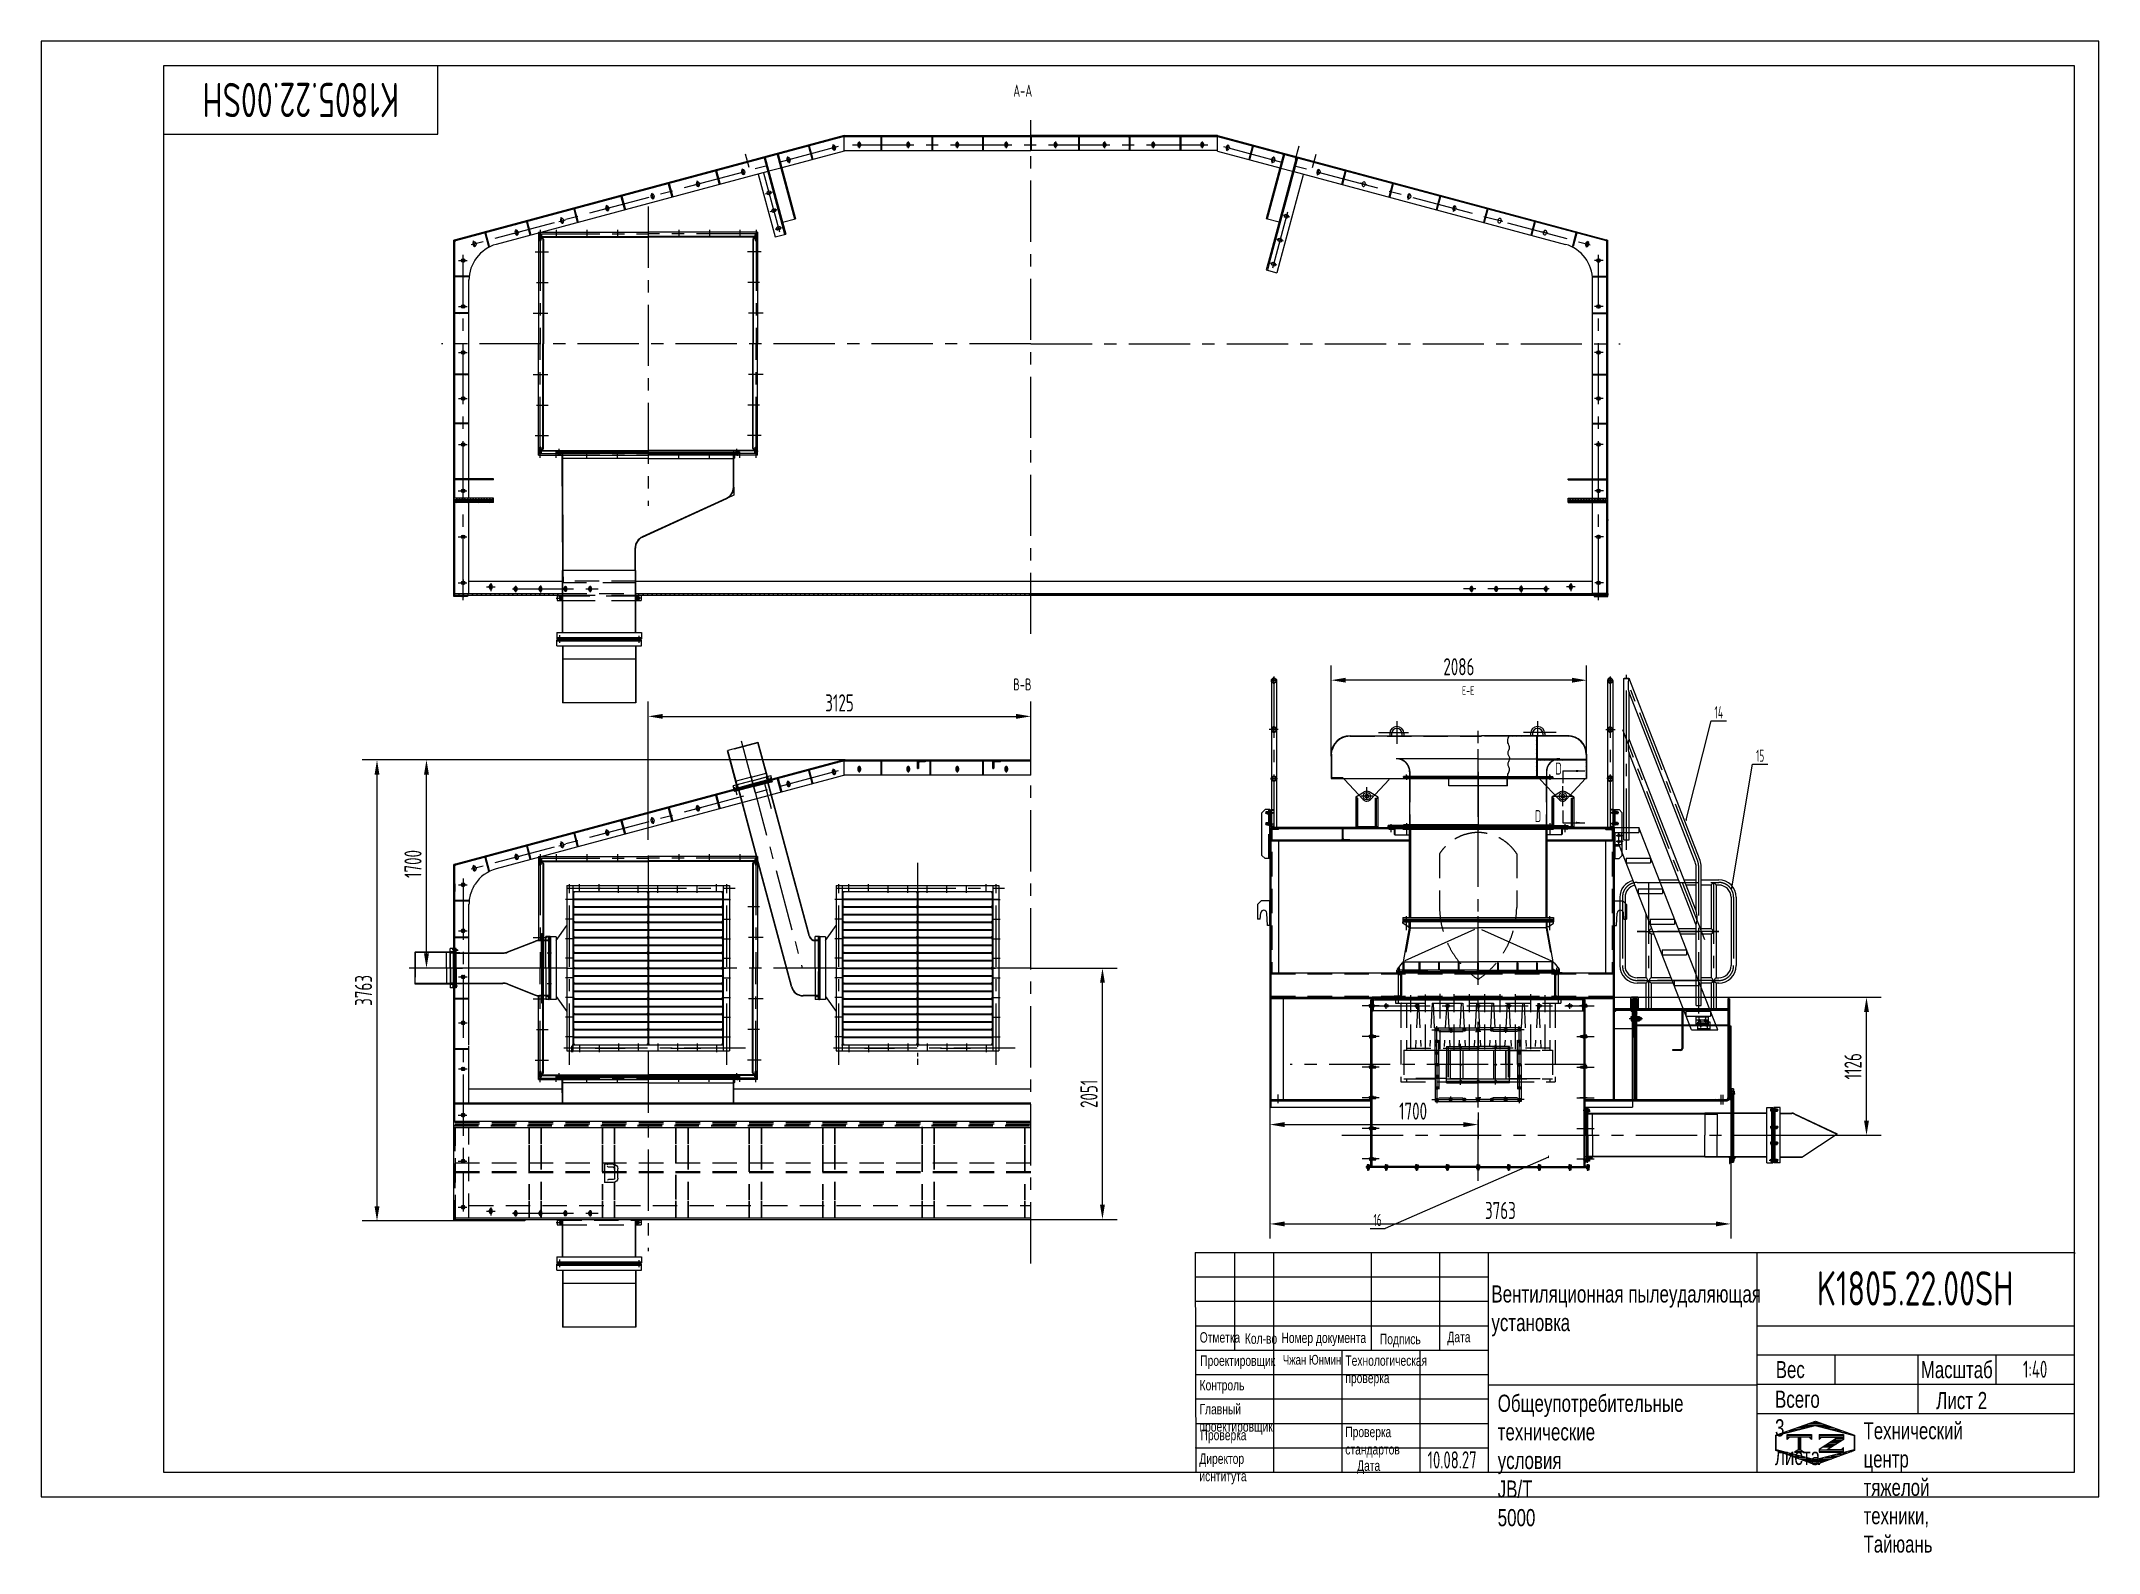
# Model space of a CAD drawing. Header units: millimetres. Extents: x 0 to 16800, y -458 to 11880.
import ezdxf
from ezdxf.enums import TextEntityAlignment as Align

# ---------------------------------------------------------------- set-up
doc = ezdxf.new("R2010")
doc.units = ezdxf.units.MM
doc.header["$LTSCALE"] = 400
for name, pattern in [('CENTER', [2, 1.25, -0.25, 0.25, -0.25]), ('F', [0.75, 0.5, -0.25]), ('G', [2, 1.25, -0.25, 0.25, -0.25])]:
    doc.linetypes.add(name, pattern=pattern)
for name, color, linetype in [('01', 7, 'Continuous'), ('02', 1, 'Continuous'), ('04', 2, 'F'), ('05', 4, 'G'), ('08', 1, 'Continuous'), ('11', 3, 'Continuous'), ('CENTER', 1, 'CENTER'), ('THICK', 7, 'Continuous')]:
    doc.layers.add(name, color=color, linetype=linetype)
doc.styles.get("Standard").update_dxf_attribs({"font": 'isocp', "width": 0.707, "bigfont": 'intecad.shx'})
doc.dimstyles.new('INTE', dxfattribs={"dimscale": 40, "dimtxt": 3.5, "dimasz": 3, "dimexe": 3, "dimexo": 0, "dimgap": 1, "dimtad": 1, "dimdec": 3, "dimdsep": 46, "dimtxsty": 'Standard', "dimcen": 0, "dimclrd": 1, "dimclre": 1, "dimclrt": 3, "dimaunit": 1, "dimadec": 0, "dimazin": 0, "dimtfac": 1, "dimtmove": 0, "dimatfit": 0, "dimfxl": 1, "dimarcsym": 0})
pattern_1 = [(45, (-18123.424, 19719.45), (-11.22532, 11.22532), [])]
pattern_2 = [(45, (-18123.424, 19819.45), (-11.22532, 11.22532), [])]
pattern_3 = [(135, (-18123.424, 19719.45), (-11.22532, -11.22532), [])]
pattern_4 = [(60, (-18123.424, 19719.45), (-27.496307, 15.875), [])]
pattern_5 = [(135, (-18123.424, 6841.61), (-11.22532, -11.22532), [])]
pattern_6 = [(60, (-18123.424, 6841.61), (-27.496307, 15.875), [])]
pattern_7 = [(135, (-22052.766, 2942.855), (-11.22532, -11.22532), [])]
pattern_8 = [(45, (-22052.766, 2942.855), (-6.735192, 6.735192), [])]
pattern_9 = [(135, (-22052.766, 2942.855), (-6.735192, -6.735192), [])]
pattern_10 = [(45, (-2557.913, -4746.834), (-6.735192, 6.735192), [])]
pattern_11 = [(135, (28.143, -6893.818), (-8.838835, -8.838835), [])]

msp = doc.modelspace()

# ---------------------------------------------------------------- texts
at = {"insert": (10137.1331, 1157.3385), "char_height": 79.52, "attachment_point": 1}
msp.add_mtext('{\\fArial|b0|i0|c204|p34;\\C3;Чжан Юнмин}', dxfattribs=at)
at = {"layer": '01', "attachment_point": 1}
for s, insert, char_height in [('{\\fArial|b0|i0|c204|p34;Дата}', (11481.13, 1345.7148), 84.973809), ('{\\fArial|b0|i0|c204|p34;Отметка}', (9459.2456, 1342.4565), 84.973809), ('{\\fArial|b0|i0|c204|p34;Кол-во}', (9827.7504, 1332.6816), 84.973809), ('{\\fArial|b0|i0|c204|p34;Номер документа}', (10126.2442, 1339.2201), 84.973809), ('{\\fArial|b0|i0|c204|p34;Подпись}', (10930.0034, 1329.4233), 84.973809), ('{\\fArial|b0|i0|c204|p34;Проектировщик}', (9462.985, 1152.6496), 84.973809), ('{\\fArial|b0|i0|c204|p34;Технологическая\\Pпроверка}', (10648.3578, 1153.2886), 84.973809), ('{\\fArial|b0|i0|c204|p34;Вес}', (14162.7159, 1106.9558), 138.790555), ('{\\fArial|b0|i0|c204|p34;Контроль}', (9458.1044, 952.4969), 84.973809), ('{\\fArial|b0|i0|c204|p34;Главный\\Pпроектировщик}', (9457.3519, 756.915), 84.973809), ('{\\fArial|b0|i0|c204|p34;Проверка}', (9465.6564, 545.5823), 84.973809), ('{\\fArial|b0|i0|c204|p34;Проверка\\Pстандартов}', (10647.5441, 570.8286), 84.973809), ('{\\fArial|b0|i0|c204|p34;Директор\\Pиснтитута}', (9456.0448, 352.5175), 84.973809), ('{\\fArial|b0|i0|c204|p34;Дата}', (10744.0884, 295.7215), 84.973809)]:
    msp.add_mtext(s, dxfattribs=dict(at, insert=insert, char_height=char_height))
at = {"layer": '01', "insert": (14878.9796, 607.7854), "char_height": 138.790555, "width": 6.522206, "attachment_point": 1}
msp.add_mtext('{\\fArial|b0|i0|c204|p34;Технический центр\\Pтяжелой техники, Тайюань}', dxfattribs=at)
at = {"layer": '02', "width": 0.605172}
for p, p2 in [((13425.8988, 5513.8885), (13437.8988, 5513.8885)), ((13794.5714, 4942.5519), (13806.5714, 4942.5519)), ((12300.284, 2760.7587), (12312.284, 2760.7587))]:
    msp.add_text('●', height=20, dxfattribs=at).set_placement(p, p2, align=Align.FIT)
at = {"layer": '04', "char_height": 140, "attachment_point": 1}
for s, insert in [('{\\fArial|b0|i0|c204|p34;\\C3;Вентиляционная пылеудаляющая\\Pустановка}', (11840.7056, 1724.7414)), ('{\\fArial|b0|i0|c204|p34;\\C0;Лист 2}', (15472.3229, 854.4909))]:
    msp.add_mtext(s, dxfattribs=dict(at, insert=insert))
at = {"layer": '04', "char_height": 140, "width": 3.65617, "attachment_point": 1}
for s, insert in [('{\\fArial|b0|i0|c204|p34;\\C0;Общеупотребительные\\Pтехнические условия \\fArial|b0|i0|c0|p34;JB/T 5000}', (11891.931, 832.377)), ('{\\fArial|b0|i0|c204|p34;\\C0;Всего 3 листа}', (14156.0994, 865.45))]:
    msp.add_mtext(s, dxfattribs=dict(at, insert=insert))
at = {"layer": '05', "insert": (15346.6593, 1106.2991), "char_height": 138.846093, "attachment_point": 1}
msp.add_mtext('{\\fArial|b0|i0|c204|p34;\\C0;Масштаб}', dxfattribs=at)
at = {"layer": '11', "width": 0.694153}
msp.add_text('K1805.22.00SH', height=280, rotation=180, dxfattribs=at).set_placement((2922.2329, 11540), (1317.7671, 11540), align=Align.FIT)
at = {"layer": '11', "width": 0.707}
for s, p in [('A-A', (7937.0043, 11397.3237)), ('B-B', (7937.0043, 6550.938)), ('D', (12361.4907, 5864.0288)), ('D', (12194.2971, 5476.4565))]:
    msp.add_text(s, height=98, dxfattribs=at).set_placement(p, align=Align.BOTTOM_LEFT)
at = {"layer": '11'}
for s, height, width, p, p2 in [('14', 98.99495, 0.614783, (13662.0005, 6352.6362), (13731.99, 6352.6362)), ('15', 98.99495, 0.609833, (14001.7679, 5998.2052), (14067.6574, 5998.2052)), ('16', 98.99495, 0.610556, (10878.219, 2208.2696), (10944.6814, 2208.2696)), ('K1805.22.00SH', 280, 0.694153, (14497.7671, 1560), (16102.2329, 1560)), ('1:40', 140, 0.657692, (16180.981, 970), (16379.019, 970)), ('10.08.27', 140, 0.642055, (11320, 230), (11720, 230))]:
    msp.add_text(s, height=height, dxfattribs=dict(at, width=width)).set_placement(p, p2, align=Align.FIT)
at = {"layer": '11', "color": 3, "linetype": 'Continuous', "insert": (11599.5715, 6614.6248), "char_height": 70, "width": 965.755788, "attachment_point": 1}
msp.add_mtext('E-E', dxfattribs=at)

# ---------------------------------------------------------------- blocks, each defined once
blk = doc.blocks.new('*U9', base_point=(-2083, -1034))
at = {"layer": '01', "color": 7, "linetype": 'Continuous'}
for p, q in [((-2191, -996), (-2191, -920)), ((-2083, -882), (-2083, -1034))]:
    blk.add_line(p, q, dxfattribs=at)
at = {"layer": '01'}
for p, q in [((-2166, -996), (-2166, -920)), ((-2153, -882), (-2083, -882)), ((-2153, -907), (-2116, -907)), ((-2153, -1009), (-2116, -1009)), ((-2153, -1034), (-2083, -1034))]:
    blk.add_line(p, q, dxfattribs=at)
for centre, radius, start, end in [((-2153, -920), 38, 90, 180), ((-2153, -996), 38, 180, 270), ((-2153, -920), 13, 90, 180), ((-2153, -996), 13, 180, 270), ((-2116, -894), 12.5, 24.9502, 90), ((-2116, -894), 12.5, 270, 336.6079), ((-2116, -1021), 12.5, 33.3357, 90), ((-2116, -1021), 12.5, 270, 334.8043)]:
    blk.add_arc(centre, radius, start, end, dxfattribs=at)
blk = doc.blocks.new('ewrwer')
at = {"layer": '05'}
for p, q in [((3724, 2228), (3724, 3702)), ((3806, 3642), (3806, 3702)), ((3966, 3642), (3966, 3702)), ((4926, 3642), (4926, 3702)), ((5009, 2228), (5009, 3702)), ((3752, 3577), (3692, 3577)), ((3710, 3669), (4179, 3669)), ((4126, 3631), (4126, 3691)), ((4179, 3669), (5076, 3669)), ((4286, 3631), (4286, 3691)), ((4446, 3631), (4446, 3691)), ((4606, 3631), (4606, 3691)), ((4766, 3631), (4766, 3691)), ((4980, 3577), (5040, 3577)), ((3752, 3417), (3692, 3417)), ((4980, 3417), (5040, 3417)), ((3752, 3257), (3692, 3257)), ((4980, 3257), (5040, 3257)), ((3752, 3097), (3692, 3097)), ((3752, 3097), (3692, 3097)), ((4980, 3097), (5040, 3097)), ((4980, 3097), (5040, 3097)), ((3752, 2937), (3692, 2937)), ((4980, 2937), (5040, 2937)), ((3752, 2777), (3692, 2777)), ((4980, 2777), (5040, 2777)), ((3752, 2617), (3692, 2617)), ((4980, 2617), (5040, 2617)), ((4179, 2364), (3585, 2364)), ((3752, 2457), (3692, 2457)), ((3806, 2392), (3806, 2332)), ((3934, 2364), (4179, 2364)), ((3966, 2392), (3966, 2332)), ((4126, 2403), (4126, 2343)), ((5162, 2364), (4179, 2364)), ((4286, 2403), (4286, 2343)), ((4446, 2403), (4446, 2343)), ((4553, 2364), (4798, 2364)), ((4606, 2403), (4606, 2343)), ((4766, 2403), (4766, 2343)), ((4926, 2392), (4926, 2332)), ((4980, 2457), (5040, 2457))]:
    blk.add_line(p, q, dxfattribs=at)
blk = doc.blocks.new('*D16')
at = {"layer": '08', "color": 1, "lineweight": -2}
for p, q in [((6564, 6014), (3026, 6014)), ((3146, 4434), (3146, 5894)), ((3269, 4314), (3026, 4314))]:
    blk.add_line(p, q, dxfattribs=at)
at = {"layer": '08', "color": 1}
for points in [[(3126, 5894), (3166, 5894), (3146, 6014)], [(3126, 4434), (3166, 4434), (3146, 4314)]]:
    blk.add_solid(points, dxfattribs=at)
at = {"layer": 'DEFPOINTS', "color": 0}
for p in [(3146, 6014), (6564, 6014), (3269, 4314)]:
    blk.add_point(p, dxfattribs=at)
at = {"layer": '08', "color": 3, "insert": (3036, 5164), "char_height": 140, "attachment_point": 5, "rotation": 90}
blk.add_mtext('1700', dxfattribs=at)
blk = doc.blocks.new('*D17')
at = {"layer": '08', "color": 1, "lineweight": -2}
for p, q in [((4955, 5360), (4955, 6489)), ((8080, 5995), (8080, 6489)), ((5075, 6369), (7960, 6369))]:
    blk.add_line(p, q, dxfattribs=at)
at = {"layer": '08', "color": 1}
for points in [[(5075, 6389), (5075, 6349), (4955, 6369)], [(7960, 6389), (7960, 6349), (8080, 6369)]]:
    blk.add_solid(points, dxfattribs=at)
at = {"layer": 'DEFPOINTS', "color": 0}
for p in [(8080, 6369), (8080, 5995), (4955, 5360)]:
    blk.add_point(p, dxfattribs=at)
at = {"layer": '08', "color": 3, "insert": (6518, 6479), "char_height": 140, "attachment_point": 5}
blk.add_mtext('3125', dxfattribs=at)
blk = doc.blocks.new('*D18')
at = {"layer": '08', "color": 1, "lineweight": -2}
for p, q in [((4648, 6014), (2622, 6014)), ((2742, 5894), (2742, 2371)), ((3370, 2251), (2622, 2251))]:
    blk.add_line(p, q, dxfattribs=at)
at = {"layer": '08', "color": 1}
for points in [[(2722, 5894), (2762, 5894), (2742, 6014)], [(2722, 2371), (2762, 2371), (2742, 2251)]]:
    blk.add_solid(points, dxfattribs=at)
at = {"layer": 'DEFPOINTS', "color": 0}
for p in [(4648, 6014), (2742, 2251), (3370, 2251)]:
    blk.add_point(p, dxfattribs=at)
at = {"layer": '08', "color": 3, "insert": (2632, 4132), "char_height": 140, "attachment_point": 5, "rotation": 90}
blk.add_mtext('3763', dxfattribs=at)
blk = doc.blocks.new('*U10')
at = {"layer": '01'}
for p, q in [((0, 63), (0, 0)), ((0, 63), (5, 63)), ((0, 0), (63, 0)), ((8, 15), (8, 60)), ((60, 8), (15, 8)), ((63, 0), (63, 5))]:
    blk.add_line(p, q, dxfattribs=at)
for centre, radius, start, end in [((5, 60), 2.64, 0.2621, 90), ((15, 15), 7, 180, 269.8782), ((60, 5), 2.64, 0, 90)]:
    blk.add_arc(centre, radius, start, end, dxfattribs=at)
blk = doc.blocks.new('qweqwe')
at = {"layer": '01'}
for p, q in [((29126, 2038), (29126, 688)), ((29126, 2038), (30454, 2038)), ((29126, 2038), (29126, 688)), ((29176, 2038), (29176, 688)), ((30404, 2038), (30404, 688)), ((30404, 2038), (30404, 688)), ((30454, 2038), (30454, 688)), ((30454, 2038), (30454, 688)), ((30454, 2038), (30454, 688)), ((30454, 2038), (30454, 688)), ((29176, 1988), (30404, 1988)), ((29181, 1863), (29176, 1863)), ((29181, 1988), (29181, 738)), ((29181, 1986), (29186, 1986)), ((29181, 1981), (29186, 1981)), ((29181, 1928), (29788, 1928)), ((29181, 1923), (29788, 1923)), ((29181, 1871), (29186, 1871)), ((29181, 1871), (29186, 1871)), ((29181, 1866), (29788, 1866)), ((29181, 1861), (29788, 1861)), ((29181, 1856), (29186, 1856)), ((29181, 1856), (29186, 1856)), ((29186, 1988), (29186, 1981)), ((29186, 1988), (29186, 1981)), ((29186, 1871), (29186, 1856)), ((29186, 1871), (29186, 1856)), ((29783, 1988), (29788, 1988)), ((29783, 1988), (29783, 1981)), ((29783, 1988), (29783, 1981)), ((29783, 1988), (29788, 1988)), ((29783, 1986), (29788, 1986)), ((29783, 1981), (29788, 1981)), ((29783, 1871), (29788, 1871)), ((29783, 1871), (29788, 1871)), ((29783, 1871), (29783, 1856)), ((29783, 1871), (29783, 1856)), ((29783, 1871), (29788, 1871)), ((29783, 1871), (29788, 1871)), ((29783, 1871), (29788, 1871)), ((29783, 1871), (29788, 1871)), ((29783, 1871), (29783, 1856)), ((29783, 1871), (29783, 1856)), ((29783, 1871), (29788, 1871)), ((29783, 1871), (29788, 1871)), ((29783, 1856), (29788, 1856)), ((29783, 1856), (29788, 1856)), ((29783, 1856), (29788, 1856)), ((29783, 1856), (29788, 1856)), ((29783, 1856), (29788, 1856)), ((29783, 1856), (29788, 1856)), ((29783, 1856), (29788, 1856)), ((29783, 1856), (29788, 1856)), ((29788, 1988), (29788, 738)), ((29788, 1988), (29788, 1981)), ((29788, 1988), (29788, 1981)), ((29788, 1871), (29788, 1856)), ((29788, 1871), (29788, 1856)), ((29788, 1871), (29788, 1856)), ((29788, 1871), (29788, 1856)), ((29788, 1871), (29788, 1856)), ((29788, 1871), (29788, 1856)), ((29788, 1871), (29788, 1856)), ((29788, 1871), (29788, 1856)), ((29793, 1988), (29793, 738)), ((29793, 1988), (29798, 1988)), ((29793, 1988), (29793, 1981)), ((29793, 1988), (29793, 1981)), ((29793, 1988), (29798, 1988)), ((29793, 1986), (29798, 1986)), ((29793, 1981), (29798, 1981)), ((29793, 1928), (30399, 1928)), ((29793, 1923), (30399, 1923)), ((29793, 1871), (29798, 1871)), ((29793, 1871), (29798, 1871)), ((29793, 1871), (29793, 1856)), ((29793, 1871), (29793, 1856)), ((29793, 1871), (29798, 1871)), ((29793, 1871), (29798, 1871)), ((29793, 1871), (29798, 1871)), ((29793, 1871), (29798, 1871)), ((29793, 1871), (29793, 1856)), ((29793, 1871), (29793, 1856)), ((29793, 1871), (29798, 1871)), ((29793, 1871), (29798, 1871)), ((29793, 1866), (30399, 1866)), ((29793, 1861), (30399, 1861)), ((29793, 1856), (29798, 1856)), ((29793, 1856), (29798, 1856)), ((29793, 1856), (29798, 1856)), ((29793, 1856), (29798, 1856)), ((29793, 1856), (29798, 1856)), ((29793, 1856), (29798, 1856)), ((29793, 1856), (29798, 1856)), ((29793, 1856), (29798, 1856)), ((29798, 1988), (29798, 1981)), ((29798, 1988), (29798, 1981)), ((29798, 1871), (29798, 1856)), ((29798, 1871), (29798, 1856)), ((29798, 1871), (29798, 1856)), ((29798, 1871), (29798, 1856)), ((29798, 1871), (29798, 1856)), ((29798, 1871), (29798, 1856)), ((29798, 1871), (29798, 1856)), ((29798, 1871), (29798, 1856)), ((30394, 1988), (30394, 1981)), ((30394, 1986), (30399, 1986)), ((30394, 1981), (30399, 1981)), ((30394, 1871), (30399, 1871)), ((30394, 1871), (30394, 1856)), ((30394, 1856), (30399, 1856)), ((30399, 1988), (30399, 738)), ((30399, 1863), (30404, 1863)), ((29040, 1589), (29126, 1711)), ((29181, 1738), (29176, 1738)), ((29181, 1803), (29788, 1803)), ((29181, 1798), (29788, 1798)), ((29181, 1746), (29186, 1746)), ((29181, 1741), (29788, 1741)), ((29181, 1736), (29788, 1736)), ((29181, 1731), (29186, 1731)), ((29186, 1746), (29186, 1731)), ((29783, 1746), (29788, 1746)), ((29783, 1746), (29788, 1746)), ((29783, 1746), (29783, 1731)), ((29783, 1746), (29783, 1731)), ((29783, 1746), (29788, 1746)), ((29783, 1746), (29788, 1746)), ((29783, 1746), (29788, 1746)), ((29783, 1746), (29788, 1746)), ((29783, 1746), (29783, 1731)), ((29783, 1746), (29783, 1731)), ((29783, 1746), (29788, 1746)), ((29783, 1746), (29788, 1746)), ((29783, 1731), (29788, 1731)), ((29783, 1731), (29788, 1731)), ((29783, 1731), (29788, 1731)), ((29783, 1731), (29788, 1731)), ((29783, 1731), (29788, 1731)), ((29783, 1731), (29788, 1731)), ((29783, 1731), (29788, 1731)), ((29783, 1731), (29788, 1731)), ((29788, 1746), (29788, 1731)), ((29788, 1746), (29788, 1731)), ((29788, 1746), (29788, 1731)), ((29788, 1746), (29788, 1731)), ((29788, 1746), (29788, 1731)), ((29788, 1746), (29788, 1731)), ((29788, 1746), (29788, 1731)), ((29788, 1746), (29788, 1731)), ((29793, 1803), (30399, 1803)), ((29793, 1798), (30399, 1798)), ((29793, 1746), (29798, 1746)), ((29793, 1746), (29798, 1746)), ((29793, 1746), (29793, 1731)), ((29793, 1746), (29793, 1731)), ((29793, 1746), (29798, 1746)), ((29793, 1746), (29798, 1746)), ((29793, 1746), (29798, 1746)), ((29793, 1746), (29798, 1746)), ((29793, 1746), (29793, 1731)), ((29793, 1746), (29793, 1731)), ((29793, 1746), (29798, 1746)), ((29793, 1746), (29798, 1746)), ((29793, 1741), (30399, 1741)), ((29793, 1736), (30399, 1736)), ((29793, 1731), (29798, 1731)), ((29793, 1731), (29798, 1731)), ((29793, 1731), (29798, 1731)), ((29793, 1731), (29798, 1731)), ((29793, 1731), (29798, 1731)), ((29793, 1731), (29798, 1731)), ((29793, 1731), (29798, 1731)), ((29793, 1731), (29798, 1731)), ((29798, 1746), (29798, 1731)), ((29798, 1746), (29798, 1731)), ((29798, 1746), (29798, 1731)), ((29798, 1746), (29798, 1731)), ((29798, 1746), (29798, 1731)), ((29798, 1746), (29798, 1731)), ((29798, 1746), (29798, 1731)), ((29798, 1746), (29798, 1731)), ((30394, 1746), (30399, 1746)), ((30394, 1746), (30394, 1731)), ((30394, 1731), (30399, 1731)), ((30399, 1738), (30404, 1738)), ((28990, 1620), (28990, 1106)), ((29040, 1620), (28990, 1620)), ((28993, 1620), (28993, 1106)), ((29040, 1620), (29040, 1106)), ((29181, 1613), (29176, 1613)), ((29181, 1678), (29788, 1678)), ((29181, 1673), (29788, 1673)), ((29181, 1621), (29186, 1621)), ((29181, 1616), (29788, 1616)), ((29181, 1611), (29788, 1611)), ((29181, 1606), (29186, 1606)), ((29181, 1553), (29788, 1553)), ((29181, 1548), (29788, 1548)), ((29186, 1621), (29186, 1606)), ((29783, 1621), (29788, 1621)), ((29783, 1621), (29788, 1621)), ((29783, 1621), (29783, 1606)), ((29783, 1621), (29783, 1606)), ((29783, 1621), (29788, 1621)), ((29783, 1621), (29788, 1621)), ((29783, 1621), (29788, 1621)), ((29783, 1621), (29788, 1621)), ((29783, 1621), (29783, 1606)), ((29783, 1621), (29783, 1606)), ((29783, 1621), (29788, 1621)), ((29783, 1621), (29788, 1621)), ((29783, 1606), (29788, 1606)), ((29783, 1606), (29788, 1606)), ((29783, 1606), (29788, 1606)), ((29783, 1606), (29788, 1606)), ((29783, 1606), (29788, 1606)), ((29783, 1606), (29788, 1606)), ((29783, 1606), (29788, 1606)), ((29783, 1606), (29788, 1606)), ((29788, 1621), (29788, 1606)), ((29788, 1621), (29788, 1606)), ((29788, 1621), (29788, 1606)), ((29788, 1621), (29788, 1606)), ((29788, 1621), (29788, 1606)), ((29788, 1621), (29788, 1606)), ((29788, 1621), (29788, 1606)), ((29788, 1621), (29788, 1606)), ((29793, 1678), (30399, 1678)), ((29793, 1673), (30399, 1673)), ((29793, 1621), (29798, 1621)), ((29793, 1621), (29798, 1621)), ((29793, 1621), (29793, 1606)), ((29793, 1621), (29793, 1606)), ((29793, 1621), (29798, 1621)), ((29793, 1621), (29798, 1621)), ((29793, 1621), (29798, 1621)), ((29793, 1621), (29798, 1621)), ((29793, 1621), (29793, 1606)), ((29793, 1621), (29793, 1606)), ((29793, 1621), (29798, 1621)), ((29793, 1621), (29798, 1621)), ((29793, 1616), (30399, 1616)), ((29793, 1611), (30399, 1611)), ((29793, 1606), (29798, 1606)), ((29793, 1606), (29798, 1606)), ((29793, 1606), (29798, 1606)), ((29793, 1606), (29798, 1606)), ((29793, 1606), (29798, 1606)), ((29793, 1606), (29798, 1606)), ((29793, 1606), (29798, 1606)), ((29793, 1606), (29798, 1606)), ((29793, 1553), (30399, 1553)), ((29793, 1548), (30399, 1548)), ((29798, 1621), (29798, 1606)), ((29798, 1621), (29798, 1606)), ((29798, 1621), (29798, 1606)), ((29798, 1621), (29798, 1606)), ((29798, 1621), (29798, 1606)), ((29798, 1621), (29798, 1606)), ((29798, 1621), (29798, 1606)), ((29798, 1621), (29798, 1606)), ((30394, 1621), (30399, 1621)), ((30394, 1621), (30394, 1606)), ((30394, 1606), (30399, 1606)), ((30399, 1613), (30404, 1613)), ((29181, 1488), (29176, 1488)), ((29181, 1363), (29176, 1363)), ((29181, 1496), (29186, 1496)), ((29181, 1491), (29788, 1491)), ((29181, 1486), (29788, 1486)), ((29181, 1481), (29186, 1481)), ((29181, 1428), (29788, 1428)), ((29181, 1423), (29788, 1423)), ((29181, 1371), (29186, 1371)), ((29181, 1366), (29788, 1366)), ((29181, 1361), (29788, 1361)), ((29181, 1356), (29186, 1356)), ((29186, 1496), (29186, 1481)), ((29186, 1371), (29186, 1356)), ((29783, 1496), (29788, 1496)), ((29783, 1496), (29788, 1496)), ((29783, 1496), (29783, 1481)), ((29783, 1496), (29783, 1481)), ((29783, 1496), (29788, 1496)), ((29783, 1496), (29788, 1496)), ((29783, 1496), (29788, 1496)), ((29783, 1496), (29788, 1496)), ((29783, 1496), (29783, 1481)), ((29783, 1496), (29783, 1481)), ((29783, 1496), (29788, 1496)), ((29783, 1496), (29788, 1496)), ((29783, 1481), (29788, 1481)), ((29783, 1481), (29788, 1481)), ((29783, 1481), (29788, 1481)), ((29783, 1481), (29788, 1481)), ((29783, 1481), (29788, 1481)), ((29783, 1481), (29788, 1481)), ((29783, 1481), (29788, 1481)), ((29783, 1481), (29788, 1481)), ((29783, 1371), (29788, 1371)), ((29783, 1371), (29788, 1371)), ((29783, 1371), (29783, 1356)), ((29783, 1371), (29783, 1356)), ((29783, 1371), (29788, 1371)), ((29783, 1371), (29788, 1371)), ((29783, 1371), (29788, 1371)), ((29783, 1371), (29788, 1371)), ((29783, 1371), (29783, 1356)), ((29783, 1371), (29783, 1356)), ((29783, 1371), (29788, 1371)), ((29783, 1371), (29788, 1371)), ((29783, 1356), (29788, 1356)), ((29783, 1356), (29788, 1356)), ((29783, 1356), (29788, 1356)), ((29783, 1356), (29788, 1356)), ((29783, 1356), (29788, 1356)), ((29783, 1356), (29788, 1356)), ((29783, 1356), (29788, 1356)), ((29783, 1356), (29788, 1356)), ((29788, 1496), (29788, 1481)), ((29788, 1496), (29788, 1481)), ((29788, 1496), (29788, 1481)), ((29788, 1496), (29788, 1481)), ((29788, 1496), (29788, 1481)), ((29788, 1496), (29788, 1481)), ((29788, 1496), (29788, 1481)), ((29788, 1496), (29788, 1481)), ((29788, 1371), (29788, 1356)), ((29788, 1371), (29788, 1356)), ((29788, 1371), (29788, 1356)), ((29788, 1371), (29788, 1356)), ((29788, 1371), (29788, 1356)), ((29788, 1371), (29788, 1356)), ((29788, 1371), (29788, 1356)), ((29788, 1371), (29788, 1356)), ((29793, 1496), (29798, 1496)), ((29793, 1496), (29798, 1496)), ((29793, 1496), (29793, 1481)), ((29793, 1496), (29793, 1481)), ((29793, 1496), (29798, 1496)), ((29793, 1496), (29798, 1496)), ((29793, 1496), (29798, 1496)), ((29793, 1496), (29798, 1496)), ((29793, 1496), (29793, 1481)), ((29793, 1496), (29793, 1481)), ((29793, 1496), (29798, 1496)), ((29793, 1496), (29798, 1496)), ((29793, 1491), (30399, 1491)), ((29793, 1486), (30399, 1486)), ((29793, 1481), (29798, 1481)), ((29793, 1481), (29798, 1481)), ((29793, 1481), (29798, 1481)), ((29793, 1481), (29798, 1481)), ((29793, 1481), (29798, 1481)), ((29793, 1481), (29798, 1481)), ((29793, 1481), (29798, 1481)), ((29793, 1481), (29798, 1481)), ((29793, 1428), (30399, 1428)), ((29793, 1423), (30399, 1423)), ((29793, 1371), (29798, 1371)), ((29793, 1371), (29798, 1371)), ((29793, 1371), (29793, 1356)), ((29793, 1371), (29793, 1356)), ((29793, 1371), (29798, 1371)), ((29793, 1371), (29798, 1371)), ((29793, 1371), (29798, 1371)), ((29793, 1371), (29798, 1371)), ((29793, 1371), (29793, 1356)), ((29793, 1371), (29793, 1356)), ((29793, 1371), (29798, 1371)), ((29793, 1371), (29798, 1371)), ((29793, 1366), (30399, 1366)), ((29793, 1361), (30399, 1361)), ((29793, 1356), (29798, 1356)), ((29793, 1356), (29798, 1356)), ((29793, 1356), (29798, 1356)), ((29793, 1356), (29798, 1356)), ((29793, 1356), (29798, 1356)), ((29793, 1356), (29798, 1356)), ((29793, 1356), (29798, 1356)), ((29793, 1356), (29798, 1356)), ((29798, 1496), (29798, 1481)), ((29798, 1496), (29798, 1481)), ((29798, 1496), (29798, 1481)), ((29798, 1496), (29798, 1481)), ((29798, 1496), (29798, 1481)), ((29798, 1496), (29798, 1481)), ((29798, 1496), (29798, 1481)), ((29798, 1496), (29798, 1481)), ((29798, 1371), (29798, 1356)), ((29798, 1371), (29798, 1356)), ((29798, 1371), (29798, 1356)), ((29798, 1371), (29798, 1356)), ((29798, 1371), (29798, 1356)), ((29798, 1371), (29798, 1356)), ((29798, 1371), (29798, 1356)), ((29798, 1371), (29798, 1356)), ((30394, 1496), (30399, 1496)), ((30394, 1496), (30394, 1481)), ((30394, 1481), (30399, 1481)), ((30394, 1371), (30399, 1371)), ((30394, 1371), (30394, 1356)), ((30394, 1356), (30399, 1356)), ((30399, 1488), (30404, 1488)), ((30399, 1363), (30404, 1363)), ((28993, 1238), (28990, 1238)), ((28993, 1238), (28990, 1238)), ((29181, 1238), (29176, 1238)), ((29181, 1303), (29788, 1303)), ((29181, 1298), (29788, 1298)), ((29181, 1246), (29186, 1246)), ((29181, 1241), (29788, 1241)), ((29181, 1236), (29788, 1236)), ((29181, 1231), (29186, 1231)), ((29181, 1178), (29788, 1178)), ((29186, 1246), (29186, 1231)), ((29783, 1246), (29788, 1246)), ((29783, 1246), (29788, 1246)), ((29783, 1246), (29783, 1231)), ((29783, 1246), (29783, 1231)), ((29783, 1246), (29788, 1246)), ((29783, 1246), (29788, 1246)), ((29783, 1246), (29788, 1246)), ((29783, 1246), (29788, 1246)), ((29783, 1246), (29783, 1231)), ((29783, 1246), (29783, 1231)), ((29783, 1246), (29788, 1246)), ((29783, 1246), (29788, 1246)), ((29783, 1231), (29788, 1231)), ((29783, 1231), (29788, 1231)), ((29783, 1231), (29788, 1231)), ((29783, 1231), (29788, 1231)), ((29783, 1231), (29788, 1231)), ((29783, 1231), (29788, 1231)), ((29783, 1231), (29788, 1231)), ((29783, 1231), (29788, 1231)), ((29788, 1246), (29788, 1231)), ((29788, 1246), (29788, 1231)), ((29788, 1246), (29788, 1231)), ((29788, 1246), (29788, 1231)), ((29788, 1246), (29788, 1231)), ((29788, 1246), (29788, 1231)), ((29788, 1246), (29788, 1231)), ((29788, 1246), (29788, 1231)), ((29793, 1303), (30399, 1303)), ((29793, 1298), (30399, 1298)), ((29793, 1246), (29798, 1246)), ((29793, 1246), (29798, 1246)), ((29793, 1246), (29793, 1231)), ((29793, 1246), (29793, 1231)), ((29793, 1246), (29798, 1246)), ((29793, 1246), (29798, 1246)), ((29793, 1246), (29798, 1246)), ((29793, 1246), (29798, 1246)), ((29793, 1246), (29793, 1231)), ((29793, 1246), (29793, 1231)), ((29793, 1246), (29798, 1246)), ((29793, 1246), (29798, 1246)), ((29793, 1241), (30399, 1241)), ((29793, 1236), (30399, 1236)), ((29793, 1231), (29798, 1231)), ((29793, 1231), (29798, 1231)), ((29793, 1231), (29798, 1231)), ((29793, 1231), (29798, 1231)), ((29793, 1231), (29798, 1231)), ((29793, 1231), (29798, 1231)), ((29793, 1231), (29798, 1231)), ((29793, 1231), (29798, 1231)), ((29793, 1178), (30399, 1178)), ((29798, 1246), (29798, 1231)), ((29798, 1246), (29798, 1231)), ((29798, 1246), (29798, 1231)), ((29798, 1246), (29798, 1231)), ((29798, 1246), (29798, 1231)), ((29798, 1246), (29798, 1231)), ((29798, 1246), (29798, 1231)), ((29798, 1246), (29798, 1231)), ((30394, 1246), (30399, 1246)), ((30394, 1246), (30394, 1231)), ((30394, 1231), (30399, 1231)), ((30399, 1238), (30404, 1238)), ((29040, 1106), (28990, 1106)), ((29040, 1131), (29126, 1009)), ((29181, 1113), (29176, 1113)), ((29181, 1173), (29788, 1173)), ((29181, 1121), (29186, 1121)), ((29181, 1116), (29788, 1116)), ((29181, 1111), (29788, 1111)), ((29181, 1106), (29186, 1106)), ((29181, 1053), (29788, 1053)), ((29181, 1048), (29788, 1048)), ((29186, 1121), (29186, 1106)), ((29783, 1121), (29788, 1121)), ((29783, 1121), (29788, 1121)), ((29783, 1121), (29783, 1106)), ((29783, 1121), (29783, 1106)), ((29783, 1121), (29788, 1121)), ((29783, 1121), (29788, 1121)), ((29783, 1121), (29788, 1121)), ((29783, 1121), (29788, 1121)), ((29783, 1121), (29783, 1106)), ((29783, 1121), (29783, 1106)), ((29783, 1121), (29788, 1121)), ((29783, 1121), (29788, 1121)), ((29783, 1106), (29788, 1106)), ((29783, 1106), (29788, 1106)), ((29783, 1106), (29788, 1106)), ((29783, 1106), (29788, 1106)), ((29783, 1106), (29788, 1106)), ((29783, 1106), (29788, 1106)), ((29783, 1106), (29788, 1106)), ((29783, 1106), (29788, 1106)), ((29788, 1121), (29788, 1106)), ((29788, 1121), (29788, 1106)), ((29788, 1121), (29788, 1106)), ((29788, 1121), (29788, 1106)), ((29788, 1121), (29788, 1106)), ((29788, 1121), (29788, 1106)), ((29788, 1121), (29788, 1106)), ((29788, 1121), (29788, 1106)), ((29793, 1173), (30399, 1173)), ((29793, 1121), (29798, 1121)), ((29793, 1121), (29798, 1121)), ((29793, 1121), (29793, 1106)), ((29793, 1121), (29793, 1106)), ((29793, 1121), (29798, 1121)), ((29793, 1121), (29798, 1121)), ((29793, 1121), (29798, 1121)), ((29793, 1121), (29798, 1121)), ((29793, 1121), (29793, 1106)), ((29793, 1121), (29793, 1106)), ((29793, 1121), (29798, 1121)), ((29793, 1121), (29798, 1121)), ((29793, 1116), (30399, 1116)), ((29793, 1111), (30399, 1111)), ((29793, 1106), (29798, 1106)), ((29793, 1106), (29798, 1106)), ((29793, 1106), (29798, 1106)), ((29793, 1106), (29798, 1106)), ((29793, 1106), (29798, 1106)), ((29793, 1106), (29798, 1106)), ((29793, 1106), (29798, 1106)), ((29793, 1106), (29798, 1106)), ((29793, 1053), (30399, 1053)), ((29793, 1048), (30399, 1048)), ((29798, 1121), (29798, 1106)), ((29798, 1121), (29798, 1106)), ((29798, 1121), (29798, 1106)), ((29798, 1121), (29798, 1106)), ((29798, 1121), (29798, 1106)), ((29798, 1121), (29798, 1106)), ((29798, 1121), (29798, 1106)), ((29798, 1121), (29798, 1106)), ((30394, 1121), (30399, 1121)), ((30394, 1121), (30394, 1106)), ((30394, 1106), (30399, 1106)), ((30399, 1113), (30404, 1113)), ((29181, 988), (29176, 988)), ((29181, 863), (29176, 863)), ((29181, 996), (29186, 996)), ((29181, 991), (29788, 991)), ((29181, 986), (29788, 986)), ((29181, 981), (29186, 981)), ((29181, 928), (29788, 928)), ((29181, 923), (29788, 923)), ((29181, 871), (29186, 871)), ((29181, 866), (29788, 866)), ((29181, 861), (29788, 861)), ((29181, 856), (29186, 856)), ((29186, 996), (29186, 981)), ((29186, 871), (29186, 856)), ((29783, 996), (29788, 996)), ((29783, 996), (29788, 996)), ((29783, 996), (29783, 981)), ((29783, 996), (29783, 981)), ((29783, 996), (29788, 996)), ((29783, 996), (29788, 996)), ((29783, 996), (29788, 996)), ((29783, 996), (29788, 996)), ((29783, 996), (29783, 981)), ((29783, 996), (29783, 981)), ((29783, 996), (29788, 996)), ((29783, 996), (29788, 996)), ((29783, 981), (29788, 981)), ((29783, 981), (29788, 981)), ((29783, 981), (29788, 981)), ((29783, 981), (29788, 981)), ((29783, 981), (29788, 981)), ((29783, 981), (29788, 981)), ((29783, 981), (29788, 981)), ((29783, 981), (29788, 981)), ((29783, 871), (29788, 871)), ((29783, 871), (29788, 871)), ((29783, 871), (29783, 856)), ((29783, 871), (29783, 856)), ((29783, 871), (29788, 871)), ((29783, 871), (29788, 871)), ((29783, 871), (29788, 871)), ((29783, 871), (29788, 871)), ((29783, 871), (29783, 856)), ((29783, 871), (29783, 856)), ((29783, 871), (29788, 871)), ((29783, 871), (29788, 871)), ((29783, 856), (29788, 856)), ((29783, 856), (29788, 856)), ((29783, 856), (29788, 856)), ((29783, 856), (29788, 856)), ((29783, 856), (29788, 856)), ((29783, 856), (29788, 856)), ((29783, 856), (29788, 856)), ((29783, 856), (29788, 856)), ((29788, 996), (29788, 981)), ((29788, 996), (29788, 981)), ((29788, 996), (29788, 981)), ((29788, 996), (29788, 981)), ((29788, 996), (29788, 981)), ((29788, 996), (29788, 981)), ((29788, 996), (29788, 981)), ((29788, 996), (29788, 981)), ((29788, 871), (29788, 856)), ((29788, 871), (29788, 856)), ((29788, 871), (29788, 856)), ((29788, 871), (29788, 856)), ((29788, 871), (29788, 856)), ((29788, 871), (29788, 856)), ((29788, 871), (29788, 856)), ((29788, 871), (29788, 856)), ((29793, 996), (29798, 996)), ((29793, 996), (29798, 996)), ((29793, 996), (29793, 981)), ((29793, 996), (29793, 981)), ((29793, 996), (29798, 996)), ((29793, 996), (29798, 996)), ((29793, 996), (29798, 996)), ((29793, 996), (29798, 996)), ((29793, 996), (29793, 981)), ((29793, 996), (29793, 981)), ((29793, 996), (29798, 996)), ((29793, 996), (29798, 996)), ((29793, 991), (30399, 991)), ((29793, 986), (30399, 986)), ((29793, 981), (29798, 981)), ((29793, 981), (29798, 981)), ((29793, 981), (29798, 981)), ((29793, 981), (29798, 981)), ((29793, 981), (29798, 981)), ((29793, 981), (29798, 981)), ((29793, 981), (29798, 981)), ((29793, 981), (29798, 981)), ((29793, 928), (30399, 928)), ((29793, 923), (30399, 923)), ((29793, 871), (29798, 871)), ((29793, 871), (29798, 871)), ((29793, 871), (29793, 856)), ((29793, 871), (29793, 856)), ((29793, 871), (29798, 871)), ((29793, 871), (29798, 871)), ((29793, 871), (29798, 871)), ((29793, 871), (29798, 871)), ((29793, 871), (29793, 856)), ((29793, 871), (29793, 856)), ((29793, 871), (29798, 871)), ((29793, 871), (29798, 871)), ((29793, 866), (30399, 866)), ((29793, 861), (30399, 861)), ((29793, 856), (29798, 856)), ((29793, 856), (29798, 856)), ((29793, 856), (29798, 856)), ((29793, 856), (29798, 856)), ((29793, 856), (29798, 856)), ((29793, 856), (29798, 856)), ((29793, 856), (29798, 856)), ((29793, 856), (29798, 856)), ((29798, 996), (29798, 981)), ((29798, 996), (29798, 981)), ((29798, 996), (29798, 981)), ((29798, 996), (29798, 981)), ((29798, 996), (29798, 981)), ((29798, 996), (29798, 981)), ((29798, 996), (29798, 981)), ((29798, 996), (29798, 981)), ((29798, 871), (29798, 856)), ((29798, 871), (29798, 856)), ((29798, 871), (29798, 856)), ((29798, 871), (29798, 856)), ((29798, 871), (29798, 856)), ((29798, 871), (29798, 856)), ((29798, 871), (29798, 856)), ((29798, 871), (29798, 856)), ((30394, 996), (30399, 996)), ((30394, 996), (30394, 981)), ((30394, 981), (30399, 981)), ((30394, 871), (30399, 871)), ((30394, 871), (30394, 856)), ((30394, 856), (30399, 856)), ((30399, 988), (30404, 988)), ((30399, 863), (30404, 863)), ((29126, 688), (30454, 688)), ((29126, 688), (30454, 688)), ((29171, 738), (30404, 738)), ((29176, 738), (30404, 738)), ((29181, 803), (29788, 803)), ((29181, 798), (29788, 798)), ((29181, 746), (29186, 746)), ((29181, 741), (29186, 741)), ((29186, 746), (29186, 738)), ((29783, 746), (29788, 746)), ((29783, 746), (29783, 738)), ((29783, 746), (29783, 738)), ((29783, 746), (29788, 746)), ((29783, 741), (29788, 741)), ((29783, 741), (29788, 741)), ((29788, 746), (29788, 738)), ((29788, 746), (29788, 738)), ((29793, 803), (30399, 803)), ((29793, 798), (30399, 798)), ((29793, 746), (29798, 746)), ((29793, 746), (29793, 738)), ((29793, 746), (29793, 738)), ((29793, 746), (29798, 746)), ((29793, 741), (29798, 741)), ((29793, 741), (29798, 741)), ((29798, 746), (29798, 738)), ((29798, 746), (29798, 738)), ((30394, 746), (30399, 746)), ((30394, 746), (30394, 738)), ((30394, 741), (30399, 741))]:
    blk.add_line(p, q, dxfattribs=at)
at = {"layer": '05'}
for p, q in [((29790, 2071), (29790, 641)), ((29181, 1926), (30404, 1926)), ((30454, 1923), (30404, 1923)), ((29181, 1801), (30399, 1801)), ((29181, 1676), (30399, 1676)), ((29181, 1551), (30399, 1551)), ((29126, 1363), (28965, 1363)), ((29128, 1363), (30479, 1363)), ((29181, 1426), (30399, 1426)), ((29181, 1301), (30399, 1301)), ((29181, 1176), (30399, 1176)), ((29181, 1051), (30399, 1051)), ((29181, 926), (30399, 926)), ((29181, 801), (30399, 801))]:
    blk.add_line(p, q, dxfattribs=at)
blk = doc.blocks.new('jj')
for p, q in [((11849, 3436), (11849, 3276)), ((12169, 3403), (12169, 3149)), ((11849, 3116), (11849, 3276))]:
    blk.add_line(p, q)
at = {"layer": '01'}
for p, q in [((11849, 3406), (11849, 3436)), ((11849, 3436), (11879, 3436)), ((11853, 3434), (11853, 3276)), ((11879, 3276), (11879, 3436)), ((11879, 3406), (11879, 3408)), ((11879, 3406), (12166, 3406)), ((11879, 3403), (12169, 3403)), ((12166, 3403), (12166, 3406)), ((11853, 3117), (11853, 3276)), ((11879, 3276), (11879, 3116)), ((11849, 3146), (11849, 3116)), ((11849, 3116), (11879, 3116)), ((11879, 3149), (12169, 3149)), ((11879, 3146), (12166, 3146)), ((11879, 3146), (11879, 3143)), ((12166, 3146), (12166, 3149))]:
    blk.add_line(p, q, dxfattribs=at)
for centre, start, end in [((11851, 3434), 0, 90), ((11851, 3117), 270, 0)]:
    blk.add_arc(centre, 1.52, start, end, dxfattribs=at)
at = {"layer": '04', "color": 2, "linetype": 'F'}
for p, q in [((11879, 3406), (11849, 3406)), ((11852, 3276), (11852, 3406)), ((11852, 3403), (11879, 3403)), ((11857, 3410), (11877, 3410)), ((12166, 3403), (12166, 3149)), ((11852, 3276), (11852, 3146)), ((11879, 3146), (11849, 3146)), ((11852, 3149), (11879, 3149)), ((11857, 3142), (11877, 3142))]:
    blk.add_line(p, q, dxfattribs=at)
at = {"layer": '04'}
for q in [(11909, 3403), (11909, 3149)]:
    blk.add_line((11909, 3276), q, dxfattribs=at)
at = {"layer": '04', "color": 2, "linetype": 'F'}
for centre, radius, start, end in [((11857, 3414), 4.5, 180.1218, 270), ((11877, 3408), 1.32, 0, 89.7379), ((11857, 3137), 4.5, 90, 179.8782), ((11877, 3143), 1.32, 270.2621, 0)]:
    blk.add_arc(centre, radius, start, end, dxfattribs=at)
at = {"layer": '05', "color": 4, "linetype": 'G'}
for p, q in [((11820, 3424), (11864, 3424)), ((11820, 3128), (11864, 3128))]:
    blk.add_line(p, q, dxfattribs=at)
at = {"layer": '05'}
blk.add_line((11782, 3276), (12214, 3276), dxfattribs=at)
blk = doc.blocks.new('*U11')
at = {"layer": '01'}
for p, q in [((-11, 0), (-11, 10)), ((-11, 10), (0, 10)), ((-11, 6), (0, 6)), ((0, 10), (0, 0)), ((0, -10), (0, 0)), ((-11, 0), (-11, -10)), ((-11, -6), (0, -6)), ((-11, -10), (0, -10))]:
    blk.add_line(p, q, dxfattribs=at)
at = {"layer": '05'}
blk.add_line((-12, 0), (1, 0), dxfattribs=at)
blk = doc.blocks.new('RWEREQWRQWE')
for p, q in [((2404, -7325), (3298, -7325)), ((2404, -7360), (2404, -7370)), ((2404, -7360), (3298, -7360)), ((2404, -7365), (3298, -7365)), ((2404, -7370), (2429, -7370)), ((2439, -7380), (2439, -8235)), ((2444, -7380), (2444, -8235)), ((4192, -7325), (3298, -7325)), ((4192, -7360), (3298, -7360)), ((4192, -7365), (3298, -7365)), ((4152, -7380), (4152, -8235)), ((4157, -7380), (4157, -8235)), ((4192, -7370), (4167, -7370)), ((4192, -7360), (4192, -7370)), ((2439, -9090), (2439, -8235)), ((2444, -9090), (2444, -8235)), ((4152, -9090), (4152, -8235)), ((4157, -9090), (4157, -8235)), ((2404, -9110), (2404, -9100)), ((2404, -9100), (2429, -9100)), ((2404, -9105), (3298, -9105)), ((2404, -9110), (3298, -9110)), ((2404, -9145), (3298, -9145)), ((4192, -9105), (3298, -9105)), ((4192, -9110), (3298, -9110)), ((4192, -9145), (3298, -9145)), ((4192, -9100), (4167, -9100)), ((4192, -9110), (4192, -9100))]:
    blk.add_line(p, q)
for centre, radius, start, end in [((2429, -7380), 15, 0, 90), ((2429, -7380), 10, 0, 90), ((4167, -7380), 15, 90, 180), ((4167, -7380), 10, 90, 180), ((2429, -9090), 10, 270, 0), ((2429, -9090), 15, 270, 0), ((4167, -9090), 15, 180, 270), ((4167, -9090), 10, 180, 270)]:
    blk.add_arc(centre, radius, start, end)
at = {"layer": '01', "color": 7, "linetype": 'Continuous'}
for p, q in [((2404, -7325), (2404, -8235)), ((4192, -7325), (4192, -8235)), ((2404, -9145), (2404, -8235)), ((4192, -9145), (4192, -8235))]:
    blk.add_line(p, q, dxfattribs=at)
at = {"layer": '01'}
for p, q in [((2405, -7358), (2417, -7358)), ((2405, -7360), (2405, -7358)), ((2417, -7360), (2405, -7360)), ((2417, -7347), (2407, -7347)), ((2407, -7347), (2407, -7355)), ((2407, -7355), (2407, -7358)), ((2417, -7355), (2407, -7355)), ((2407, -7355), (2417, -7355)), ((2407, -7358), (2417, -7358)), ((2411, -7355), (2411, -7347)), ((2411, -7381), (2411, -7392)), ((2411, -7392), (2417, -7392)), ((2417, -7347), (2427, -7347)), ((2417, -7355), (2426, -7355)), ((2427, -7355), (2417, -7355)), ((2429, -7358), (2417, -7358)), ((2426, -7358), (2417, -7358)), ((2417, -7360), (2429, -7360)), ((2423, -7392), (2417, -7392)), ((2423, -7355), (2423, -7347)), ((2423, -7381), (2423, -7392)), ((2426, -7355), (2426, -7358)), ((2427, -7347), (2427, -7355)), ((2429, -7360), (2429, -7358)), ((4167, -7358), (4179, -7358)), ((4167, -7360), (4167, -7358)), ((4179, -7360), (4167, -7360)), ((4179, -7347), (4169, -7347)), ((4169, -7347), (4169, -7355)), ((4169, -7355), (4169, -7358)), ((4179, -7355), (4169, -7355)), ((4169, -7355), (4179, -7355)), ((4169, -7358), (4179, -7358)), ((4173, -7355), (4173, -7347)), ((4173, -7381), (4173, -7392)), ((4173, -7392), (4179, -7392)), ((4179, -7347), (4189, -7347)), ((4179, -7355), (4188, -7355)), ((4189, -7355), (4179, -7355)), ((4191, -7358), (4179, -7358)), ((4188, -7358), (4179, -7358)), ((4179, -7360), (4191, -7360)), ((4185, -7392), (4179, -7392)), ((4185, -7355), (4185, -7347)), ((4185, -7381), (4185, -7392)), ((4188, -7355), (4188, -7358)), ((4189, -7347), (4189, -7355)), ((4191, -7360), (4191, -7358)), ((2439, -8008), (2444, -8008)), ((4157, -8008), (4152, -8008)), ((2439, -8462), (2444, -8462)), ((4157, -8462), (4152, -8462)), ((2405, -9110), (2405, -9113)), ((2417, -9110), (2405, -9110)), ((2405, -9113), (2417, -9113)), ((2407, -9113), (2417, -9113)), ((2407, -9116), (2407, -9113)), ((2417, -9116), (2407, -9116)), ((2407, -9116), (2417, -9116)), ((2407, -9124), (2407, -9116)), ((2417, -9124), (2407, -9124)), ((2411, -9090), (2411, -9079)), ((2411, -9079), (2417, -9079)), ((2411, -9116), (2411, -9124)), ((2423, -9079), (2417, -9079)), ((2417, -9110), (2429, -9110)), ((2429, -9113), (2417, -9113)), ((2426, -9113), (2417, -9113)), ((2417, -9116), (2426, -9116)), ((2427, -9116), (2417, -9116)), ((2417, -9124), (2427, -9124)), ((2423, -9090), (2423, -9079)), ((2423, -9116), (2423, -9124)), ((2426, -9116), (2426, -9113)), ((2427, -9124), (2427, -9116)), ((2429, -9110), (2429, -9113)), ((4167, -9110), (4167, -9113)), ((4179, -9110), (4167, -9110)), ((4167, -9113), (4179, -9113)), ((4169, -9113), (4179, -9113)), ((4169, -9116), (4169, -9113)), ((4179, -9116), (4169, -9116)), ((4169, -9116), (4179, -9116)), ((4169, -9124), (4169, -9116)), ((4179, -9124), (4169, -9124)), ((4173, -9090), (4173, -9079)), ((4173, -9079), (4179, -9079)), ((4173, -9116), (4173, -9124)), ((4185, -9079), (4179, -9079)), ((4179, -9110), (4191, -9110)), ((4191, -9113), (4179, -9113)), ((4188, -9113), (4179, -9113)), ((4179, -9116), (4188, -9116)), ((4189, -9116), (4179, -9116)), ((4179, -9124), (4189, -9124)), ((4185, -9090), (4185, -9079)), ((4185, -9116), (4185, -9124)), ((4188, -9116), (4188, -9113)), ((4189, -9124), (4189, -9116)), ((4191, -9110), (4191, -9113))]:
    blk.add_line(p, q, dxfattribs=at)
at = {"layer": '02'}
for p, q in [((2412, -7392), (2412, -7381)), ((2421, -7392), (2421, -7381)), ((4174, -7392), (4174, -7381)), ((4183, -7392), (4183, -7381)), ((2412, -9079), (2412, -9090)), ((2421, -9079), (2421, -9090)), ((4174, -9079), (4174, -9090)), ((4183, -9079), (4183, -9090))]:
    blk.add_line(p, q, dxfattribs=at)
at = {"layer": '05', "color": 4, "linetype": 'G'}
for p, q in [((2404, -7338), (3298, -7338)), ((2417, -7345), (2417, -7388)), ((4192, -7338), (3298, -7338)), ((4179, -7345), (4179, -7388)), ((2404, -9132), (3298, -9132)), ((2417, -9126), (2417, -9083)), ((4192, -9132), (3298, -9132)), ((4179, -9126), (4179, -9083))]:
    blk.add_line(p, q, dxfattribs=at)
at = {"layer": '05'}
for p, q in [((2417, -7304), (2417, -8235)), ((2548, -7306), (2548, -7355)), ((2798, -7306), (2798, -7355)), ((3048, -7306), (3048, -7355)), ((3548, -7306), (3548, -7355)), ((3798, -7306), (3798, -7355)), ((4048, -7306), (4048, -7355)), ((4179, -7304), (4179, -8235)), ((4207, -7735), (4112, -7735)), ((2359, -7985), (2478, -7985)), ((4236, -7985), (4118, -7985)), ((2417, -9167), (2417, -8235)), ((4179, -9167), (4179, -8235)), ((2359, -8485), (2478, -8485)), ((4236, -8485), (4118, -8485)), ((2388, -8735), (2483, -8735)), ((4207, -8735), (4112, -8735)), ((2375, -8985), (2485, -8985)), ((4220, -8985), (4110, -8985)), ((2548, -9165), (2548, -9116)), ((2798, -9165), (2798, -9116)), ((3048, -9165), (3048, -9116)), ((3548, -9165), (3548, -9116)), ((3798, -9165), (3798, -9116)), ((4048, -9165), (4048, -9116))]:
    blk.add_line(p, q, dxfattribs=at)
at = {"layer": '01'}
for p, rotation in [((2417, -7370), 90), ((4179, -9100), 270)]:
    blk.add_blockref('*U11', p, dxfattribs=dict(at, rotation=rotation))
at = {"layer": '01', "xscale": -1}
for p, rotation in [((4179, -7370), 270), ((2417, -9100), 90)]:
    blk.add_blockref('*U11', p, dxfattribs=dict(at, rotation=rotation))
blk = doc.blocks.new('RWRQ')
at = {"layer": '01', "color": 7, "linetype": 'Continuous', "ltscale": 1.333333}
for p, q in [((47741, -2982), (47741, -2972)), ((48486, -2982), (47741, -2982)), ((47741, -2987), (47741, -2982)), ((47786, -2987), (47741, -2987)), ((47741, -2987), (47741, -2991)), ((47743, -2992), (47776, -2992)), ((47749, -2992), (47761, -2992)), ((47749, -2995), (47749, -2992)), ((47761, -2995), (47749, -2995)), ((47751, -2998), (47761, -2998)), ((47751, -3005), (47751, -2998)), ((47761, -3005), (47751, -3005)), ((47752, -2995), (47761, -2995)), ((47752, -2998), (47752, -2995)), ((47761, -2998), (47752, -2998)), ((47755, -2998), (47755, -3005)), ((47773, -2992), (47761, -2992)), ((47770, -2995), (47761, -2995)), ((47761, -2995), (47773, -2995)), ((47771, -2998), (47761, -2998)), ((47761, -2998), (47770, -2998)), ((47761, -3005), (47771, -3005)), ((47767, -2998), (47767, -3005)), ((47770, -2998), (47770, -2995)), ((47771, -3005), (47771, -2998)), ((47773, -2995), (47773, -2992)), ((48486, -2992), (47775, -2992)), ((47781, -2997), (47781, -3009)), ((47781, -3009), (47781, -3030)), ((48486, -2987), (47785, -2987)), ((48486, -2982), (49231, -2982)), ((48486, -2987), (49186, -2987)), ((48486, -2992), (49196, -2992)), ((49186, -2987), (49231, -2987)), ((49191, -2997), (49191, -3009)), ((49191, -3009), (49191, -3030)), ((49230, -2992), (49196, -2992)), ((49199, -2992), (49211, -2992)), ((49199, -2995), (49199, -2992)), ((49211, -2995), (49199, -2995)), ((49201, -2998), (49211, -2998)), ((49201, -3005), (49201, -2998)), ((49211, -3005), (49201, -3005)), ((49202, -2995), (49211, -2995)), ((49202, -2998), (49202, -2995)), ((49211, -2998), (49202, -2998)), ((49205, -2998), (49205, -3005)), ((49223, -2992), (49211, -2992)), ((49220, -2995), (49211, -2995)), ((49211, -2995), (49223, -2995)), ((49221, -2998), (49211, -2998)), ((49211, -2998), (49220, -2998)), ((49211, -3005), (49221, -3005)), ((49217, -2998), (49217, -3005)), ((49220, -2998), (49220, -2995)), ((49221, -3005), (49221, -2998)), ((49223, -2995), (49223, -2992)), ((49231, -2982), (49231, -2972)), ((49231, -2987), (49231, -2982)), ((49231, -2987), (49231, -2991)), ((47786, -3032), (47783, -3032)), ((48486, -3032), (47785, -3032)), ((48486, -3032), (47785, -3032)), ((47791, -3948), (47786, -3032)), ((47794, -3948), (47789, -3032)), ((48486, -3032), (49186, -3032)), ((48486, -3032), (49186, -3032)), ((49183, -3268), (49183, -3032)), ((49186, -3268), (49186, -3032)), ((49186, -3032), (49189, -3032)), ((48440, -3671), (49127, -3356)), ((48441, -3674), (49128, -3359)), ((48387, -3948), (47787, -3948)), ((47742, -4454), (48432, -4454)), ((47742, -4454), (47742, -4504)), ((47742, -4494), (48432, -4494)), ((47742, -4499), (48432, -4499)), ((47742, -4504), (48432, -4504)), ((47742, -4512), (48432, -4512)), ((47742, -4562), (47742, -4512)), ((47742, -4517), (48432, -4517)), ((47742, -4522), (48432, -4522)), ((47787, -4454), (47787, -4422)), ((48387, -4454), (48387, -4422)), ((48432, -4454), (48432, -4504)), ((48432, -4562), (48432, -4512)), ((47742, -4562), (48432, -4562))]:
    blk.add_line(p, q, dxfattribs=at)
at = {"layer": '01', "color": 4, "ltscale": 1.333333}
for p, q in [((47736, -4173), (47787, -4173)), ((47775, -4155), (47775, -4191)), ((48429, -4173), (48387, -4173)), ((48399, -4155), (48399, -4191))]:
    blk.add_line(p, q, dxfattribs=at)
at = {"layer": '01', "ltscale": 1.333333}
for p, q in [((47745, -4148), (47787, -4148)), ((47745, -4148), (47745, -4193)), ((47745, -4193), (47787, -4193)), ((47787, -4193), (47775, -4193)), ((48387, -4148), (48429, -4148)), ((48387, -4193), (48429, -4193)), ((48429, -4148), (48429, -4193)), ((47787, -4562), (47787, -5028)), ((48387, -4670), (47787, -4670)), ((47790, -4562), (47790, -5028)), ((48384, -4562), (48384, -5028)), ((48387, -4562), (48387, -5028)), ((48387, -5028), (47787, -5028))]:
    blk.add_line(p, q, dxfattribs=at)
at = {"layer": '01', "color": 2, "ltscale": 1.333333}
for points in [[(47783, -4186), (47791, -4173), (47783, -4160), (47767, -4160), (47760, -4173), (47767, -4186)], [(48391, -4186), (48384, -4173), (48391, -4160), (48407, -4160), (48415, -4173), (48407, -4186)]]:
    blk.add_lwpolyline(points, close=True, dxfattribs=at)
at = {"layer": '01', "color": 7, "linetype": 'Continuous', "lineweight": -2, "ltscale": 1.333333}
for centre in [(47775, -4173), (48399, -4173)]:
    blk.add_circle(centre, 8, dxfattribs=at)
at = {"layer": '01', "color": 7, "linetype": 'Continuous', "ltscale": 1.333333}
for centre, radius, start, end in [((47743, -2991), 1.52, 180, 270), ((47776, -2997), 5, 360, 89.8782), ((49196, -2997), 5, 90.1218, 180), ((49230, -2991), 1.52, 270, 0), ((47783, -3030), 1.65, 180.2621, 270), ((47783, -3030), 1.65, 180.2621, 270), ((49189, -3030), 1.65, 270, 359.7379), ((49189, -3030), 1.65, 270, 359.7379), ((49086, -3268), 97, 294.6538, 0), ((49086, -3268), 100, 294.6538, 0), ((48483, -3765), 103, 114.6538, 180), ((48483, -3765), 100, 114.6538, 180)]:
    blk.add_arc(centre, radius, start, end, dxfattribs=at)
at = {"layer": '02', "ltscale": 1.333333}
for p, q in [((49186, -3332), (49128, -3359)), ((49186, -3268), (49186, -3332))]:
    blk.add_line(p, q, dxfattribs=at)
at = {"layer": '04', "color": 2, "linetype": 'F', "ltscale": 1.333333}
for p, q in [((47755, -2992), (47755, -2973)), ((47755, -2973), (47761, -2973)), ((47756, -2973), (47756, -2992)), ((47767, -2973), (47761, -2973)), ((47766, -2973), (47766, -2992)), ((47767, -2992), (47767, -2973)), ((47786, -3032), (47786, -2972)), ((47789, -3032), (47789, -2990)), ((48486, -2990), (49186, -2990)), ((49183, -3032), (49183, -2990)), ((49186, -3032), (49186, -2972)), ((49205, -2992), (49205, -2973)), ((49205, -2973), (49211, -2973)), ((49206, -2973), (49206, -2992)), ((49217, -2973), (49211, -2973)), ((49216, -2973), (49216, -2992)), ((49217, -2992), (49217, -2973)), ((47786, -3032), (47783, -3032)), ((49186, -3032), (49189, -3032)), ((47792, -4048), (47791, -3948)), ((47795, -4048), (47794, -3948)), ((48383, -4048), (47792, -4048))]:
    blk.add_line(p, q, dxfattribs=at)
at = {"layer": '04', "ltscale": 1.333333}
for p, q in [((48380, -3948), (48380, -4048)), ((48383, -3948), (48383, -4048))]:
    blk.add_line(p, q, dxfattribs=at)
at = {"layer": '04', "color": 2, "lineweight": -2, "ltscale": 1.333333}
for p, q in [((47745, -4153), (48429, -4153)), ((47787, -4148), (48387, -4148)), ((47787, -4193), (48387, -4193))]:
    blk.add_line(p, q, dxfattribs=at)
for centre in [(47775, -4173), (48399, -4173)]:
    blk.add_circle(centre, 12.2, dxfattribs=at)
at = {"layer": '05', "color": 4, "linetype": 'G', "ltscale": 1.333333}
for p, q in [((47761, -3000), (47761, -2954)), ((49211, -3000), (49211, -2954)), ((47762, -4474), (47762, -4537)), ((48412, -4481), (48412, -4537))]:
    blk.add_line(p, q, dxfattribs=at)
at = {"layer": '05', "ltscale": 1.333333}
for p, q in [((47761, -3008), (47761, -2969)), ((49211, -3008), (49211, -2969))]:
    blk.add_line(p, q, dxfattribs=at)
at = {"layer": '05', "color": 0, "linetype": 'ByBlock', "ltscale": 1.333333}
for p, q in [((48380, -3948), (48380, -3763)), ((48383, -3948), (48383, -3765)), ((47787, -4454), (47787, -3948)), ((47790, -4454), (47790, -3948)), ((48384, -4454), (48384, -3948)), ((48387, -4454), (48387, -3948))]:
    blk.add_line(p, q, dxfattribs=at)
blk = doc.blocks.new('*D19')
at = {"layer": '08', "color": 1, "lineweight": -2}
for p, q in [((8080, 4314), (8785, 4314)), ((8665, 2383), (8665, 4194)), ((8080, 2263), (8785, 2263))]:
    blk.add_line(p, q, dxfattribs=at)
at = {"layer": '08', "color": 1}
for points in [[(8645, 4194), (8685, 4194), (8665, 4314)], [(8645, 2383), (8685, 2383), (8665, 2263)]]:
    blk.add_solid(points, dxfattribs=at)
at = {"layer": 'DEFPOINTS', "color": 0}
for p in [(8080, 4314), (8665, 4314), (8080, 2263)]:
    blk.add_point(p, dxfattribs=at)
at = {"layer": '08', "color": 3, "insert": (8555, 3288), "char_height": 140, "attachment_point": 5, "rotation": 90}
blk.add_mtext('2051', dxfattribs=at)
blk = doc.blocks.new('cv')
at = {"layer": '02', "linetype": 'Continuous'}
h = blk.add_hatch(dxfattribs=at)
h.set_pattern_fill('ANSI31', color=1, scale=3, style=0)
h.paths.add_polyline_path([(43116, -19036), (43104, -19036), (43104, -18214), (43116, -18214)])
at = {"layer": '02'}
h = blk.add_hatch(dxfattribs=at)
h.set_pattern_fill('LINE', color=256, scale=3, angle=45, style=0)
h.set_pattern_definition([(45, (29010.261, -28077.544), (-6.735192, 6.735192), [])])
h.paths.add_polyline_path([(43116, -18294), (43116, -18306), (43860, -18306), (43860, -18294)])
h.paths.add_polyline_path([(43431, -18325), (43469, -18325), (43469, -18276), (43431, -18276)], flags=9)
h = blk.add_hatch(dxfattribs=at)
h.set_pattern_fill('ANSI31', color=256, scale=2, angle=90, style=0)
h.set_pattern_definition([(135, (28882.261, -28077.5436), (-4.490128, -4.490128), [])])
edge = h.paths.add_edge_path()
edge.add_line((43484, -18306), (43492, -18306))
edge.add_line((43492, -18306), (43492, -18620))
edge.add_arc((43476, -18620), 16, -90, 0, ccw=False)
edge.add_line((43476, -18636), (43412, -18636))
edge.add_line((43412, -18636), (43412, -18628))
edge.add_line((43412, -18628), (43476, -18628))
edge.add_arc((43476, -18620), 8, 270, 360)
edge.add_line((43484, -18620), (43484, -18306))
at = {"layer": '02', "linetype": 'Continuous'}
h = blk.add_hatch(dxfattribs=at)
h.set_pattern_fill('ANSI31', color=1, scale=2, angle=90, style=0)
h.set_pattern_definition([(135, (29010.261, -28077.5436), (-4.490128, -4.490128), [])])
h.paths.add_polyline_path([(43758, -19036), (43758, -19048), (43804, -19048), (43804, -19036)])
h.paths.add_polyline_path([(43804, -19048), (43822, -19048), (43822, -19036), (43804, -19036)])
for p, q in [((43116, -18294), (43860, -18294)), ((43116, -18306), (43860, -18306)), ((43869, -19036), (43884, -19036))]:
    blk.add_line(p, q)
at = {"color": 7, "linetype": 'Continuous'}
for p, q in [((43860, -18214), (43860, -18294)), ((43860, -18294), (43860, -19024)), ((43872, -18214), (43872, -19036)), ((43104, -19048), (43848, -19048))]:
    blk.add_line(p, q, dxfattribs=at)
for radius, end in [(12, 0), (24, 300)]:
    blk.add_arc((43848, -19024), radius, 270, end, dxfattribs=at)
at = {"layer": '01', "color": 7, "linetype": 'Continuous'}
for p, q in [((43104, -19036), (43104, -18214)), ((43104, -19036), (43104, -18214)), ((43116, -18214), (43104, -18214)), ((43116, -19036), (43116, -18214)), ((43872, -18214), (43860, -18214)), ((43116, -18428), (43264, -18428)), ((43116, -18431), (43264, -18431)), ((43884, -18434), (43884, -19036)), ((43412, -18628), (43476, -18628)), ((43412, -18636), (43412, -18628)), ((43476, -18636), (43412, -18636)), ((43104, -19036), (43104, -19048)), ((43104, -19036), (43848, -19036)), ((43758, -19048), (43758, -19036))]:
    blk.add_line(p, q, dxfattribs=at)
at = {"layer": '01'}
for p, q in [((43484, -18306), (43484, -18620)), ((43492, -18306), (43492, -18620)), ((43116, -18328), (43116, -18331)), ((43264, -18428), (43484, -18428)), ((43264, -18431), (43484, -18431)), ((43492, -18428), (43722, -18428)), ((43492, -18431), (43722, -18431)), ((43720, -18428), (43860, -18428)), ((43720, -18431), (43860, -18431)), ((43860, -18328), (43860, -18331)), ((43872, -18434), (43884, -18434)), ((43822, -19048), (43822, -19036)), ((43822, -19036), (43831, -19036))]:
    blk.add_line(p, q, dxfattribs=at)
at = {"layer": '01', "color": 7, "linetype": 'Continuous'}
for centre, radius, start in [((43476, -18620), 16, 270), ((43476, -18620), 8, 270), ((43848, -19024), 24, 300)]:
    blk.add_arc(centre, radius, start, 0, dxfattribs=at)
at = {"layer": '02', "color": 1, "linetype": 'Continuous'}
for p, q in [((43872, -18226), (43860, -18214)), ((43872, -18235), (43860, -18223)), ((43872, -18244), (43860, -18232)), ((43872, -18253), (43860, -18241)), ((43872, -18261), (43860, -18249)), ((43872, -18270), (43860, -18258)), ((43872, -18279), (43860, -18267)), ((43872, -18279), (43860, -18267)), ((43872, -18288), (43860, -18276)), ((43872, -18288), (43860, -18276)), ((43872, -18297), (43860, -18285)), ((43872, -18306), (43860, -18294)), ((43872, -18315), (43860, -18303)), ((43872, -18217), (43869, -18214)), ((43872, -18324), (43860, -18312)), ((43872, -18333), (43860, -18321)), ((43872, -18342), (43860, -18330)), ((43872, -18351), (43860, -18339)), ((43872, -18360), (43860, -18348)), ((43872, -18369), (43860, -18357)), ((43872, -18378), (43860, -18366)), ((43872, -18387), (43860, -18375)), ((43872, -18396), (43860, -18384)), ((43872, -18405), (43860, -18393)), ((43872, -18414), (43860, -18402)), ((43872, -18423), (43860, -18411)), ((43872, -18432), (43860, -18420)), ((43872, -18441), (43860, -18429)), ((43872, -18450), (43860, -18438)), ((43872, -18459), (43860, -18447)), ((43872, -18468), (43860, -18456)), ((43872, -18477), (43860, -18465)), ((43872, -18486), (43860, -18474)), ((43872, -18495), (43860, -18483)), ((43872, -18504), (43860, -18492)), ((43872, -18513), (43860, -18501)), ((43872, -18522), (43860, -18510)), ((43872, -18531), (43860, -18519)), ((43872, -18540), (43860, -18528)), ((43872, -18549), (43860, -18537)), ((43872, -18558), (43860, -18546)), ((43872, -18567), (43860, -18555)), ((43872, -18576), (43860, -18564)), ((43872, -18585), (43860, -18573)), ((43872, -18594), (43860, -18582)), ((43872, -18603), (43860, -18591)), ((43872, -18612), (43860, -18600)), ((43872, -18621), (43860, -18609)), ((43872, -18630), (43860, -18618)), ((43872, -18639), (43860, -18627)), ((43872, -18648), (43860, -18636)), ((43872, -18657), (43860, -18645)), ((43872, -18666), (43860, -18654)), ((43872, -18675), (43860, -18663)), ((43872, -18684), (43860, -18672)), ((43872, -18693), (43860, -18681)), ((43872, -18702), (43860, -18690)), ((43872, -18710), (43860, -18698)), ((43872, -18719), (43860, -18707)), ((43872, -18728), (43860, -18716)), ((43872, -18737), (43860, -18725)), ((43872, -18746), (43860, -18734)), ((43872, -18755), (43860, -18743)), ((43872, -18764), (43860, -18752)), ((43872, -18773), (43860, -18761)), ((43872, -18782), (43860, -18770)), ((43872, -18791), (43860, -18779)), ((43872, -18800), (43860, -18788)), ((43872, -18809), (43860, -18797)), ((43872, -18818), (43860, -18806)), ((43872, -18827), (43860, -18815)), ((43872, -18836), (43860, -18824)), ((43872, -18845), (43860, -18833)), ((43872, -18854), (43860, -18842)), ((43872, -18863), (43860, -18851)), ((43872, -18872), (43860, -18860)), ((43872, -18881), (43860, -18869)), ((43872, -18890), (43860, -18878)), ((43872, -18899), (43860, -18887)), ((43872, -18908), (43860, -18896)), ((43872, -18917), (43860, -18905)), ((43872, -18926), (43860, -18914)), ((43872, -18935), (43860, -18923)), ((43872, -18944), (43860, -18932)), ((43872, -18953), (43860, -18941)), ((43872, -18962), (43860, -18950)), ((43872, -18971), (43860, -18959)), ((43872, -18980), (43860, -18968)), ((43872, -18989), (43860, -18977)), ((43769, -19048), (43757, -19036)), ((43760, -19048), (43758, -19046)), ((43778, -19048), (43766, -19036)), ((43787, -19048), (43775, -19036)), ((43796, -19048), (43784, -19036)), ((43805, -19048), (43793, -19036)), ((43814, -19048), (43802, -19036)), ((43822, -19047), (43811, -19036)), ((43822, -19038), (43820, -19036)), ((43832, -19048), (43822, -19038)), ((43823, -19048), (43822, -19047)), ((43841, -19048), (43829, -19036)), ((43850, -19048), (43838, -19036)), ((43857, -19046), (43847, -19036)), ((43863, -19043), (43854, -19034)), ((43867, -19038), (43859, -19029)), ((43872, -18998), (43860, -18986)), ((43872, -19007), (43860, -18995)), ((43872, -19016), (43860, -19004)), ((43872, -19025), (43860, -19013)), ((43872, -19034), (43860, -19022))]:
    blk.add_line(p, q, dxfattribs=at)
at = {"layer": '04', "color": 2, "linetype": 'F'}
blk.add_line((43872, -18463), (43884, -18463), dxfattribs=at)
at = {"layer": '05', "color": 4, "linetype": 'G'}
for p, q in [((43804, -19078), (43804, -18998)), ((43822, -19078), (43822, -18998))]:
    blk.add_line(p, q, dxfattribs=at)
blk = doc.blocks.new('*D45')
at = {"layer": '08', "color": 1, "lineweight": -2}
for p, q in [((10032, 3180), (10032, 2917)), ((10152, 3037), (11612, 3037)), ((11732, 3136), (11732, 2917))]:
    blk.add_line(p, q, dxfattribs=at)
at = {"layer": '08', "color": 1}
for points in [[(10152, 3057), (10152, 3017), (10032, 3037)], [(11612, 3057), (11612, 3017), (11732, 3037)]]:
    blk.add_solid(points, dxfattribs=at)
at = {"layer": 'DEFPOINTS', "color": 0}
for p in [(10032, 3180), (11732, 3136), (11732, 3037)]:
    blk.add_point(p, dxfattribs=at)
at = {"layer": '08', "color": 3, "insert": (11201, 3147), "char_height": 140, "attachment_point": 5}
blk.add_mtext('1700', dxfattribs=at)
blk = doc.blocks.new('rew')
at = {"layer": '02', "linetype": 'Continuous'}
h = blk.add_hatch(dxfattribs=at)
h.set_pattern_fill('LINE', color=1, scale=3, angle=-45, style=0)
h.set_pattern_definition([(315, (44667.814, 4208.05), (6.735192, 6.735192), [])])
h.paths.add_polyline_path([(35482, -16781), (35482, -16617, 0.414214), (35464, -16599), (35422, -16599), (35422, -16607), (35464, -16607, -0.414214), (35474, -16617), (35474, -16781, -0.414214), (35464, -16791), (35422, -16791), (35422, -16799), (35464, -16799, 0.414214)])
at = {"layer": '01'}
for p, q in [((35422, -16599), (35464, -16599)), ((35422, -16607), (35422, -16599)), ((35422, -16607), (35464, -16607)), ((35474, -16617), (35474, -16781)), ((35482, -16617), (35482, -16781)), ((35464, -16791), (35422, -16791)), ((35422, -16799), (35422, -16791)), ((35464, -16799), (35422, -16799))]:
    blk.add_line(p, q, dxfattribs=at)
for centre, radius, start, end in [((35464, -16617), 18, 0, 90), ((35464, -16617), 10, 0, 90), ((35464, -16781), 10, 270, 0), ((35464, -16781), 18, 270, 0)]:
    blk.add_arc(centre, radius, start, end, dxfattribs=at)
blk = doc.blocks.new('*D46')
at = {"layer": '08', "color": 1, "lineweight": -2}
for p, q in [((13795, 3242), (13795, 2106)), ((10032, 3073), (10032, 2106)), ((10152, 2226), (13675, 2226))]:
    blk.add_line(p, q, dxfattribs=at)
at = {"layer": '08', "color": 1}
for points in [[(10152, 2246), (10152, 2206), (10032, 2226)], [(13675, 2246), (13675, 2206), (13795, 2226)]]:
    blk.add_solid(points, dxfattribs=at)
at = {"layer": 'DEFPOINTS', "color": 0}
for p in [(13795, 3242), (10032, 3073), (13795, 2226)]:
    blk.add_point(p, dxfattribs=at)
at = {"layer": '08', "color": 3, "insert": (11914, 2336), "char_height": 140, "attachment_point": 5}
blk.add_mtext('3763', dxfattribs=at)
blk = doc.blocks.new('*U24')
at = {"layer": '01'}
for p, q in [((0, 180), (7, 180)), ((0, 180), (0, 0)), ((10, 24), (10, 177)), ((0, 0), (110, 0)), ((107, 10), (24, 10)), ((110, 0), (110, 7))]:
    blk.add_line(p, q, dxfattribs=at)
for centre, radius, start, end in [((7, 177), 3.3, 359.9541, 90), ((24, 24), 14, 180, 270), ((107, 7), 3.3, 0, 89.9785)]:
    blk.add_arc(centre, radius, start, end, dxfattribs=at)
blk = doc.blocks.new('FW')
at = {"color": 7, "linetype": 'Continuous'}
for p, q in [((71366, 33579), (70698, 33579)), ((70806, 33474), (70806, 33435)), ((71366, 33579), (72034, 33579)), ((71926, 33474), (71926, 33435))]:
    blk.add_line(p, q, dxfattribs=at)
for centre, start, end in [((70702, 33472), 359.2429, 91.828), ((72031, 33472), 88.172, 180.7571)]:
    blk.add_arc(centre, 105, start, end, dxfattribs=at)
at = {"layer": '01', "color": 7, "linetype": 'Continuous'}
for p, q in [((70756, 33429), (70756, 33435)), ((71366, 33435), (70756, 33435)), ((71366, 33435), (71976, 33435)), ((71976, 33429), (71976, 33435)), ((71366, 33429), (70756, 33429)), ((70756, 33429), (70756, 33423)), ((71366, 33429), (70756, 33429)), ((71366, 33423), (70756, 33423)), ((70806, 33423), (70806, 33040)), ((71366, 33429), (71976, 33429)), ((71366, 33429), (71976, 33429)), ((71366, 33423), (71976, 33423)), ((71926, 33423), (71926, 33040)), ((71976, 33429), (71976, 33423)), ((71366, 33040), (70756, 33040)), ((70756, 33040), (70756, 33034)), ((71366, 33034), (70756, 33034)), ((71366, 33040), (71976, 33040)), ((71366, 33034), (71976, 33034)), ((71976, 33040), (71976, 33034))]:
    blk.add_line(p, q, dxfattribs=at)
at = {"layer": '04'}
for p, q in [((70806, 33435), (70806, 33429)), ((70806, 33432), (71366, 33432)), ((70808, 33435), (70808, 33432)), ((71976, 33432), (71366, 33432)), ((71924, 33435), (71924, 33432)), ((71926, 33435), (71926, 33429)), ((70806, 33423), (70806, 33429)), ((70810, 33423), (70810, 33426)), ((71922, 33423), (71922, 33426)), ((71926, 33423), (71926, 33429)), ((70806, 33040), (70806, 33034)), ((70810, 33040), (70810, 33037)), ((71922, 33040), (71922, 33037)), ((71926, 33040), (71926, 33034))]:
    blk.add_line(p, q, dxfattribs=at)
at = {"layer": '04', "color": 2, "linetype": 'F'}
for p, q in [((70808, 33474), (70808, 33435)), ((71924, 33474), (71924, 33435)), ((71366, 33426), (70806, 33426)), ((70810, 33423), (70810, 33040)), ((71366, 33426), (71926, 33426)), ((71922, 33423), (71922, 33040)), ((71366, 33037), (70806, 33037)), ((71366, 33037), (71926, 33037))]:
    blk.add_line(p, q, dxfattribs=at)
for centre, start, end in [((70702, 33472), 359.2429, 91.7937), ((72031, 33472), 88.2063, 180.7571)]:
    blk.add_arc(centre, 107, start, end, dxfattribs=at)
at = {"layer": '05'}
for p, q in [((71366, 33370), (71366, 33657)), ((70781, 33411), (70781, 33451)), ((70781, 33446), (70781, 33406)), ((71366, 33472), (71366, 32996)), ((71951, 33411), (71951, 33451)), ((71951, 33446), (71951, 33406)), ((70781, 33052), (70781, 33012)), ((71951, 33052), (71951, 33012))]:
    blk.add_line(p, q, dxfattribs=at)
at = {"layer": 'CENTER', "color": 7, "linetype": 'CENTER'}
for p, q in [((70698, 33579), (70698, 33577)), ((72034, 33579), (72034, 33577))]:
    blk.add_line(p, q, dxfattribs=at)
blk = doc.blocks.new('gggj')
for p, q in [((15998, 9988), (15976, 9988)), ((15976, 9988), (15976, 9983)), ((15998, 9983), (15976, 9983)), ((16004, 9859), (16004, 9977)), ((16009, 9859), (16009, 9977)), ((15976, 9853), (15998, 9853)), ((15976, 9853), (15976, 9848)), ((15976, 9848), (15998, 9848))]:
    blk.add_line(p, q)
for centre, radius, start, end in [((15998, 9977), 11, 0, 90), ((15998, 9977), 6, 0, 90), ((15998, 9859), 6, 270, 0), ((15998, 9859), 11, 270, 0)]:
    blk.add_arc(centre, radius, start, end)
at = {"layer": '01', "color": 7, "linetype": 'Continuous', "ltscale": 2}
for p, q in [((15955, 11041), (15955, 10641)), ((15955, 10641), (15955, 10241))]:
    blk.add_line(p, q, dxfattribs=at)
at = {"layer": '01', "color": 7, "linetype": 'Continuous'}
for p, q in [((15997, 11041), (15997, 9988)), ((15955, 10241), (15955, 9843)), ((15997, 9983), (15997, 9974)), ((15997, 9951), (15997, 9883)), ((16009, 9588), (16009, 9988)), ((16009, 9988), (16049, 9988)), ((16049, 9988), (16074, 9963)), ((16074, 9613), (16074, 9963)), ((15997, 9843), (15955, 9843)), ((15997, 9863), (15997, 9853)), ((15997, 9848), (15997, 9843)), ((16009, 9588), (16049, 9588)), ((16049, 9588), (16074, 9613))]:
    blk.add_line(p, q, dxfattribs=at)
at = {"layer": '01'}
for p, q in [((15994, 9963), (15994, 9973)), ((15994, 9973), (16002, 9973)), ((16002, 9969), (15994, 9969)), ((15994, 9963), (15994, 9953)), ((16002, 9957), (15994, 9957)), ((15994, 9953), (16002, 9953)), ((16002, 9975), (16002, 9963)), ((16004, 9975), (16002, 9975)), ((16002, 9973), (16002, 9963)), ((16002, 9951), (16002, 9963)), ((16002, 9953), (16002, 9963)), ((16004, 9951), (16002, 9951)), ((16004, 9963), (16004, 9975)), ((16004, 9963), (16004, 9951)), ((15994, 9873), (15994, 9883)), ((15994, 9883), (16002, 9883)), ((16002, 9879), (15994, 9879)), ((15994, 9873), (15994, 9863)), ((16002, 9867), (15994, 9867)), ((15994, 9863), (16002, 9863)), ((16002, 9885), (16002, 9873)), ((16004, 9885), (16002, 9885)), ((16002, 9883), (16002, 9873)), ((16002, 9861), (16002, 9873)), ((16002, 9863), (16002, 9873)), ((16004, 9861), (16002, 9861)), ((16004, 9873), (16004, 9885)), ((16004, 9873), (16004, 9861))]:
    blk.add_line(p, q, dxfattribs=at)
at = {"layer": '01', "color": 7, "linetype": 'Continuous', "ltscale": 2}
for start, end in [(90, 270), (270, 90)]:
    blk.add_arc((15976, 11041), 21, start, end, dxfattribs=at)
at = {"layer": '04', "color": 2, "linetype": 'F', "ltscale": 2}
blk.add_line((15976, 10615), (15976, 10669), dxfattribs=at)
at = {"layer": '04', "color": 2, "linetype": 'F'}
for p, q in [((16023, 9963), (16016, 9963)), ((16018, 9588), (16018, 9988)), ((16018, 9975), (16018, 9963)), ((16021, 9975), (16018, 9975)), ((16018, 9951), (16018, 9963)), ((16021, 9951), (16018, 9951)), ((16026, 9963), (16019, 9963)), ((16021, 9963), (16021, 9975)), ((16021, 9972), (16021, 9963)), ((16024, 9972), (16021, 9972)), ((16021, 9963), (16021, 9951)), ((16021, 9953), (16021, 9963)), ((16024, 9953), (16021, 9953)), ((16036, 9963), (16023, 9963)), ((16024, 9973), (16024, 9963)), ((16035, 9973), (16024, 9973)), ((16024, 9963), (16024, 9972)), ((16035, 9969), (16024, 9969)), ((16024, 9963), (16024, 9953)), ((16024, 9953), (16024, 9963)), ((16035, 9957), (16024, 9957)), ((16035, 9953), (16024, 9953)), ((16035, 9963), (16035, 9973)), ((16035, 9969), (16042, 9969)), ((16042, 9967), (16035, 9967)), ((16035, 9963), (16035, 9953)), ((16042, 9958), (16035, 9958)), ((16035, 9957), (16042, 9957)), ((16042, 9969), (16042, 9963)), ((16042, 9957), (16042, 9963)), ((16023, 9873), (16016, 9873)), ((16018, 9885), (16018, 9873)), ((16021, 9885), (16018, 9885)), ((16018, 9861), (16018, 9873)), ((16021, 9861), (16018, 9861)), ((16026, 9873), (16019, 9873)), ((16021, 9873), (16021, 9885)), ((16021, 9882), (16021, 9873)), ((16024, 9882), (16021, 9882)), ((16021, 9873), (16021, 9861)), ((16021, 9863), (16021, 9873)), ((16024, 9863), (16021, 9863)), ((16036, 9873), (16023, 9873)), ((16024, 9883), (16024, 9873)), ((16035, 9883), (16024, 9883)), ((16024, 9873), (16024, 9882)), ((16035, 9879), (16024, 9879)), ((16024, 9873), (16024, 9863)), ((16024, 9863), (16024, 9873)), ((16035, 9867), (16024, 9867)), ((16035, 9863), (16024, 9863)), ((16035, 9873), (16035, 9883)), ((16035, 9879), (16042, 9879)), ((16042, 9877), (16035, 9877)), ((16035, 9873), (16035, 9863)), ((16042, 9868), (16035, 9868)), ((16035, 9867), (16042, 9867)), ((16042, 9879), (16042, 9873)), ((16042, 9867), (16042, 9873))]:
    blk.add_line(p, q, dxfattribs=at)
at = {"layer": '04', "color": 2, "linetype": 'F', "ltscale": 2}
for centre, radius in [((15976, 11041), 17.8), ((15976, 10641), 21), ((15976, 10641), 17.8), ((15976, 10241), 17.8)]:
    blk.add_circle(centre, radius, dxfattribs=at)
for start, end in [(90, 270), (270, 90)]:
    blk.add_arc((15976, 10241), 21, start, end, dxfattribs=at)
at = {"layer": '05', "color": 4, "linetype": 'G', "ltscale": 2}
for p, q in [((15951, 11041), (15997, 11041)), ((15976, 11015), (15976, 11069))]:
    blk.add_line(p, q, dxfattribs=at)
at = {"layer": '05', "color": 4, "linetype": 'G'}
for p, q in [((15976, 11075), (15976, 9843)), ((16043, 9963), (15976, 9963)), ((16043, 9873), (15980, 9873))]:
    blk.add_line(p, q, dxfattribs=at)
at = {"layer": '05'}
for p, q in [((15942, 10641), (16016, 10641)), ((15983, 9963), (16004, 9963)), ((15991, 9963), (16045, 9963)), ((16044, 9963), (16000, 9963)), ((16006, 9963), (16000, 9963)), ((15991, 9873), (16045, 9873)), ((16044, 9873), (16000, 9873)), ((16006, 9873), (16000, 9873))]:
    blk.add_line(p, q, dxfattribs=at)
at = {"layer": '05', "ltscale": 2}
blk.add_line((16004, 10241), (15948, 10241), dxfattribs=at)
blk = doc.blocks.new('RWWERWE')
at = {"layer": '04', "color": 2, "linetype": 'F'}
for p, q in [((20878, 8164), (20828, 8164)), ((20828, 8164), (20828, 8114)), ((20828, 8159), (22178, 8159)), ((20828, 8114), (22178, 8114)), ((20873, 8164), (22133, 8164)), ((20873, 8114), (20873, 7474)), ((20875, 8114), (21507, 8114)), ((20875, 8114), (21507, 8114)), ((20878, 8114), (20875, 8114)), ((20918, 8114), (20918, 7731)), ((20955, 7741), (20955, 8181)), ((21011, 8114), (20991, 7749)), ((21003, 8069), (21003, 8116)), ((21017, 8114), (21036, 7761)), ((21073, 7741), (21073, 8186)), ((21129, 8114), (21109, 7761)), ((21135, 8114), (21154, 7761)), ((21191, 8191), (21191, 7740)), ((21247, 8114), (21227, 7761)), ((21253, 8069), (21253, 8116)), ((21253, 8114), (21272, 7761)), ((21253, 8114), (21272, 7761)), ((21309, 7741), (21309, 8190)), ((21365, 8114), (21345, 7761)), ((21378, 8114), (21397, 7761)), ((21378, 8114), (21397, 7761)), ((21434, 7741), (21434, 8190)), ((21490, 8114), (21470, 7761)), ((21503, 8069), (21503, 8116)), ((21503, 8114), (21522, 7761)), ((21503, 8114), (21522, 7761)), ((21559, 7741), (21559, 8190)), ((21615, 8114), (21595, 7761)), ((21628, 8114), (21647, 7761)), ((21628, 8114), (21647, 7761)), ((21684, 7741), (21684, 8190)), ((21740, 8114), (21720, 7761)), ((21753, 8069), (21753, 8116)), ((21753, 8114), (21772, 7761)), ((21753, 8114), (21772, 7761)), ((21809, 7741), (21809, 8190)), ((21865, 8114), (21845, 7761)), ((21878, 8114), (21897, 7761)), ((21878, 8114), (21897, 7761)), ((21934, 7741), (21934, 8190)), ((21990, 8114), (21970, 7761)), ((21996, 8114), (22016, 7749)), ((22003, 8069), (22003, 8116)), ((22052, 7741), (22052, 8181)), ((22089, 8114), (22089, 7731)), ((22128, 8164), (22178, 8164)), ((22133, 8114), (22133, 7474)), ((22178, 8164), (22178, 8114)), ((20897, 7731), (20897, 7497)), ((20918, 7749), (21246, 7749)), ((22089, 7749), (21760, 7749)), ((22110, 7731), (22110, 7518)), ((22110, 7731), (22110, 7497)), ((20873, 7474), (21246, 7474)), ((20918, 7497), (20918, 7474)), ((21760, 7474), (22133, 7474)), ((22089, 7497), (22089, 7474))]:
    blk.add_line(p, q, dxfattribs=at)
at = {"layer": '04', "color": 2, "linetype": 'F', "ltscale": 1.25}
for p, q in [((20897, 7731), (21246, 7731)), ((21246, 7728), (20897, 7728)), ((21246, 7761), (21246, 7467)), ((21246, 7761), (21760, 7761)), ((21246, 7749), (21760, 7749)), ((21246, 7731), (21276, 7731)), ((21258, 7761), (21258, 7467)), ((21276, 7731), (21276, 7497)), ((21276, 7731), (22110, 7731)), ((21730, 7731), (21730, 7497)), ((21748, 7761), (21748, 7467)), ((21748, 7761), (21748, 7467)), ((21760, 7761), (21760, 7467)), ((21760, 7761), (21760, 7467)), ((21760, 7728), (22110, 7728)), ((21246, 7500), (20897, 7500)), ((20897, 7497), (21246, 7497)), ((21246, 7497), (21276, 7497)), ((21246, 7479), (21760, 7479)), ((21246, 7467), (21760, 7467)), ((21246, 7467), (21760, 7467)), ((21276, 7497), (22110, 7497)), ((21760, 7500), (22110, 7500))]:
    blk.add_line(p, q, dxfattribs=at)
at = {"layer": '04', "color": 2, "linetype": 'F'}
for centre in [(21003, 8094), (21253, 8094), (21503, 8094), (21753, 8094), (22003, 8094)]:
    blk.add_circle(centre, 4.76, dxfattribs=at)
for centre, start, end in [((21003, 8094), 270, 180), ((21253, 8094), 270, 180), ((21503, 8094), 270, 180), ((21753, 8094), 0, 270), ((22003, 8094), 0, 270)]:
    blk.add_arc(centre, 6, start, end, dxfattribs=at)
blk = doc.blocks.new('*U27')
at = {"layer": '01'}
for p, q in [((0, 10), (-9, 5)), ((-9, 5), (-9, 0)), ((-9, -5), (-9, 0)), ((9, 5), (0, 10)), ((9, 0), (9, 5)), ((9, 0), (9, -5)), ((0, -10), (-9, -5)), ((9, -5), (0, -10))]:
    blk.add_line(p, q, dxfattribs=at)
at = {"layer": '05'}
for p, q in [((-11, 0), (10, 0)), ((0, -12), (0, 11))]:
    blk.add_line(p, q, dxfattribs=at)
blk = doc.blocks.new('*U28')
at = {"layer": '01'}
for p, q in [((-11, 0), (-11, 10)), ((-11, 10), (0, 10)), ((-11, 6), (0, 6)), ((0, 10), (0, 0)), ((0, -10), (0, 0)), ((-11, 0), (-11, -10)), ((-11, -6), (0, -6)), ((-11, -10), (0, -10))]:
    blk.add_line(p, q, dxfattribs=at)
at = {"layer": '05'}
blk.add_line((-12, 0), (1, 0), dxfattribs=at)
blk = doc.blocks.new('*U25')
at = {"layer": '01'}
for p, q in [((0, 45), (0, 0)), ((0, 45), (3, 45)), ((0, 0), (45, 0)), ((5, 10), (5, 43)), ((43, 5), (10, 5)), ((45, 0), (45, 3))]:
    blk.add_line(p, q, dxfattribs=at)
for centre, radius, start, end in [((3, 43), 1.65, 0.2621, 90), ((10, 10), 5, 180, 269.8782), ((43, 3), 1.52, 0, 90)]:
    blk.add_arc(centre, radius, start, end, dxfattribs=at)
blk = doc.blocks.new('*U26')
at = {"layer": '01'}
for p, q in [((-11, 0), (-11, 10)), ((-11, 10), (0, 10)), ((-11, 6), (0, 6)), ((0, 10), (0, 0)), ((0, -10), (0, 0)), ((-11, 0), (-11, -10)), ((-11, -6), (0, -6)), ((-11, -10), (0, -10))]:
    blk.add_line(p, q, dxfattribs=at)
at = {"layer": '05'}
blk.add_line((-12, 0), (1, 0), dxfattribs=at)
blk = doc.blocks.new('*D47')
at = {"layer": '08', "color": 1, "lineweight": -2}
for p, q in [((12684, 4076), (15023, 4076)), ((14903, 3070), (14903, 3956)), ((13905, 2950), (15023, 2950))]:
    blk.add_line(p, q, dxfattribs=at)
at = {"layer": '08', "color": 1}
for points in [[(14883, 3956), (14923, 3956), (14903, 4076)], [(14883, 3070), (14923, 3070), (14903, 2950)]]:
    blk.add_solid(points, dxfattribs=at)
at = {"layer": 'DEFPOINTS', "color": 0}
for p in [(12684, 4076), (14903, 4076), (13905, 2950)]:
    blk.add_point(p, dxfattribs=at)
at = {"layer": '08', "color": 3, "insert": (14793, 3513), "char_height": 140, "attachment_point": 5, "rotation": 90}
blk.add_mtext('1126', dxfattribs=at)
blk = doc.blocks.new('*U30')
at = {"layer": '01'}
for p, q in [((0, 10), (-9, 5)), ((-9, 5), (-9, 0)), ((-9, -5), (-9, 0)), ((9, 5), (0, 10)), ((9, 0), (9, 5)), ((0, -10), (-9, -5)), ((9, -5), (0, -10)), ((9, 0), (9, -5))]:
    blk.add_line(p, q, dxfattribs=at)
blk.add_circle((0, 0), 4.8, dxfattribs=at)
at = {"layer": '02'}
blk.add_arc((0, 0), 6, 266.5577, 182.6113, dxfattribs=at)
at = {"layer": '05'}
for p, q in [((10, 0), (-10, 0)), ((0, 11), (0, -11))]:
    blk.add_line(p, q, dxfattribs=at)
blk = doc.blocks.new('*D48')
at = {"layer": '08', "color": 1, "lineweight": -2}
for p, q in [((10532, 6045), (10532, 6784)), ((12618, 5999), (12618, 6784)), ((12498, 6664), (10652, 6664))]:
    blk.add_line(p, q, dxfattribs=at)
at = {"layer": '08', "color": 1}
for points in [[(10652, 6684), (10652, 6644), (10532, 6664)], [(12498, 6684), (12498, 6644), (12618, 6664)]]:
    blk.add_solid(points, dxfattribs=at)
at = {"layer": 'DEFPOINTS', "color": 0}
for p in [(10532, 6664), (10532, 6045), (12618, 5999)]:
    blk.add_point(p, dxfattribs=at)
at = {"layer": '08', "color": 3, "insert": (11575, 6774), "char_height": 140, "attachment_point": 5}
blk.add_mtext('2086', dxfattribs=at)
blk = doc.blocks.new('*U56', base_point=(251.96, 168.31))
at = {"layer": '01'}
for p, q in [((251.96, 168.31), (251.96, 182.31)), ((195.96, 168.31), (251.96, 168.31))]:
    blk.add_line(p, q, dxfattribs=at)
blk = doc.blocks.new('*U57')
at = {"layer": '04'}
blk.add_blockref('*U56', (0, 0), dxfattribs=at)
blk = doc.blocks.new('*U58')
at = {"layer": '01'}
for points in [[(415, 292), (25, 292)], [(25, 292), (25, 5)], [(415, 5), (415, 292)], [(25, 5), (415, 5)]]:
    blk.add_lwpolyline(points, dxfattribs=at)
at = {"layer": '02'}
for points in [[(420, 297), (0, 297)], [(0, 297), (0, 0)], [(420, 0), (420, 297)], [(0, 0), (420, 0)]]:
    blk.add_lwpolyline(points, dxfattribs=at)
blk = doc.blocks.new('*X62')
at = {"color": 0}
for p, q in [((127.06, 7.8), (132.06, 7.8)), ((127.06, 7.5), (132.06, 7.5)), ((127.06, 7.2), (127.32, 7.2)), ((127.84, 5.4), (129.64, 5.4)), ((128.3, 5.7), (130.1, 5.7)), ((128.77, 6), (130.57, 6)), ((129.23, 6.3), (131.04, 6.3)), ((129.7, 6.6), (131.51, 6.6)), ((130.16, 6.9), (131.98, 6.9)), ((130.62, 7.2), (132.06, 7.2))]:
    blk.add_line(p, q, dxfattribs=at)
blk = doc.blocks.new('*X63')
at = {"color": 0}
for p, q in [((127.06, 4.8), (132.06, 4.8)), ((127.06, 4.5), (132.06, 4.5)), ((131.84, 5.1), (132.06, 5.1))]:
    blk.add_line(p, q, dxfattribs=at)
blk = doc.blocks.new('*X61')
at = {"color": 0}
for p, q in [((122.34, 4.5), (123.72, 4.5)), ((122.82, 4.8), (123.24, 4.8))]:
    blk.add_line(p, q, dxfattribs=at)
blk = doc.blocks.new('*X60')
at = {"color": 0}
for p, q in [((120.53, 7.8), (125.53, 7.8)), ((120.53, 7.5), (125.53, 7.5)), ((120.53, 7.2), (120.79, 7.2)), ((125.27, 7.2), (125.53, 7.2))]:
    blk.add_line(p, q, dxfattribs=at)
blk = doc.blocks.new('*X59')
at = {"color": 0}
for p, q in [((120.66, 8.7), (121.92, 8.7)), ((121.52, 9), (123.12, 9)), ((122.38, 9.3), (124.32, 9.3)), ((123.24, 9.6), (125.52, 9.6)), ((124.1, 9.9), (128.52, 9.9)), ((124.97, 10.2), (127.67, 10.2)), ((125.83, 10.5), (126.82, 10.5)), ((127.02, 9.6), (129.37, 9.6)), ((128.22, 9.3), (130.22, 9.3)), ((129.42, 9), (131.07, 9)), ((130.62, 8.7), (131.92, 8.7)), ((118.22, 7.8), (118.32, 7.8)), ((118.22, 7.5), (118.27, 7.5)), ((118.22, 7.2), (118.27, 7.2)), ((118.22, 6.9), (118.27, 6.9)), ((118.22, 6.6), (118.27, 6.6)), ((118.22, 6.3), (118.27, 6.3)), ((118.22, 6), (118.27, 6)), ((118.22, 5.7), (118.27, 5.7)), ((118.22, 5.4), (118.27, 5.4)), ((118.22, 5.1), (118.27, 5.1)), ((118.22, 4.8), (118.27, 4.8)), ((118.79, 4.5), (119.42, 4.5)), ((118.94, 8.1), (119.52, 8.1)), ((119.8, 8.4), (120.72, 8.4)), ((131.82, 8.4), (132.77, 8.4)), ((133.02, 8.1), (133.62, 8.1)), ((133.12, 4.5), (133.76, 4.5)), ((134.22, 7.8), (134.32, 7.8)), ((134.27, 7.5), (134.32, 7.5)), ((134.27, 7.2), (134.32, 7.2)), ((134.27, 6.9), (134.32, 6.9)), ((134.27, 6.6), (134.32, 6.6)), ((134.27, 6.3), (134.32, 6.3)), ((134.27, 6), (134.32, 6)), ((134.27, 5.7), (134.32, 5.7)), ((134.27, 5.4), (134.32, 5.4)), ((134.27, 5.1), (134.32, 5.1)), ((134.27, 4.8), (134.32, 4.8)), ((119.61, 4.2), (120.62, 4.2)), ((120.43, 3.9), (121.82, 3.9)), ((121.26, 3.6), (123.02, 3.6)), ((122.08, 3.3), (124.22, 3.3)), ((122.91, 3), (125.42, 3)), ((123.73, 2.7), (128.89, 2.7)), ((124.55, 2.4), (128.07, 2.4)), ((125.38, 2.1), (127.26, 2.1)), ((126.2, 1.8), (126.45, 1.8)), ((127.12, 3), (129.7, 3)), ((128.32, 3.3), (130.51, 3.3)), ((129.52, 3.6), (131.32, 3.6)), ((130.72, 3.9), (132.14, 3.9)), ((131.92, 4.2), (132.95, 4.2))]:
    blk.add_line(p, q, dxfattribs=at)

# ---------------------------------------------------------------- dimensions: what is measured, and where the dimension line sits
at = {"layer": '08'}
for base, p1, p2, picture, middle in [((10532.1213, 6664.3622), (12618.1213, 5999.003), (10532.1213, 6044.677), '*D48', (11575.1213, 6774.376)), ((8080.0928, 6369.3613), (4955.0928, 5359.8391), (8080.0928, 5994.9952), '*D17', (6517.5928, 6479.3751)), ((13795.1213, 2226.1524), (10032.1213, 3073.0363), (13795.1213, 3242.2865), '*D46', (11913.6213, 2336.1524))]:
    dim = msp.add_linear_dim(base=base, p1=p1, p2=p2, dimstyle='INTE', dxfattribs=at)
    dim.commit()
    dim.dimension.update_dxf_attribs({"geometry": picture, "text_midpoint": middle})
for base, p1, p2, picture, middle in [((2742.4499, 2250.9566), (4647.848, 6013.9566), (3370.0928, 2250.9566), '*D18', (2632.4499, 4132.4566)), ((3146.4229, 6013.9566), (3268.9312, 4313.9566), (6564.0332, 6013.9566), '*D16', (3036.4229, 5163.9566)), ((8664.5187, 4313.9566), (8080.0928, 2262.9566), (8080.0928, 4313.9566), '*D19', (8554.505, 3288.4566)), ((14903.3647, 4076.2865), (13905.4239, 2950.2865), (12684.2274, 4076.2865), '*D47', (14793.3509, 3513.2865))]:
    dim = msp.add_linear_dim(base=base, p1=p1, p2=p2, angle=90, dimstyle='INTE', dxfattribs=at)
    dim.commit()
    dim.dimension.update_dxf_attribs({"geometry": picture, "text_midpoint": middle})
dim = msp.add_linear_dim(base=(11732.1213, 3036.761), p1=(10032.1213, 3180.2865), p2=(11732.1213, 3135.6936), dimstyle='INTE', dxfattribs=at)
dim.commit()
dim.dimension.update_dxf_attribs({"geometry": '*D45', "text_midpoint": (11200.7481, 3036.761), "dimtype": 160})

# ---------------------------------------------------------------- hatches: boundary and pattern name
at = {"layer": '02'}
h = msp.add_hatch(dxfattribs=at)
h.set_pattern_fill('LINE', color=256, scale=10, angle=60, style=0)
h.set_pattern_definition(pattern_4)
h.paths.add_polyline_path([(6047.5945, 10965.1157), (6045.5249, 10972.843), (5915.1282, 10937.8904), (5917.1977, 10930.1631)])
h.paths.add_polyline_path([(6556.0799, 11101.414), (6556.0799, 11109.6959), (6045.5249, 10972.843), (6047.5945, 10965.1157)])
h.paths.add_polyline_path([(5887.4325, 10930.4667), (5889.5036, 10922.7398), (5917.1977, 10930.1631), (5915.1282, 10937.8904)])
edge = h.paths.add_edge_path()
edge.add_line((3370.0928, 9534.6959), (3378.0928, 9534.6959))
edge.add_line((3378.0928, 9534.6959), (3378.0928, 10243.4181))
edge.add_arc((3386.1018, 10243.4211), 8.009, 103.25304681, 180.0211948, ccw=False)
edge.add_line((3384.2657, 10251.2168), (5648.0281, 10858.0129))
edge.add_line((5648.0281, 10858.0129), (5645.9569, 10865.7398))
edge.add_line((5645.9569, 10865.7398), (3381.9386, 10258.8753))
edge.add_arc((3386.0907, 10243.4257), 15.9979, 105.04277035, 179.99415941)
edge.add_line((3370.0928, 10243.4273), (3370.0928, 9534.6959))
h.paths.add_polyline_path([(3378.0928, 9284.6959), (3370.0928, 9284.6959), (3370.0928, 8148.6959), (3378.0928, 8148.6959)])
h = msp.add_hatch(dxfattribs=at)
h.set_pattern_fill('LINE', color=256, scale=10, angle=60, style=0)
h.set_pattern_definition(pattern_4)
h.paths.add_polyline_path([(8080.0928, 11109.6959), (6556.0799, 11109.6959), (6556.0799, 11101.6959), (8080.0928, 11101.6959)])
h.paths.add_polyline_path([(9604.1058, 11109.6959), (8080.0928, 11109.6959), (8080.0928, 11101.6959), (9604.1058, 11101.6959)])
h = msp.add_hatch(dxfattribs=at)
h.set_pattern_fill('LINE', color=256, scale=5, angle=45, style=0)
h.set_pattern_definition(pattern_1)
h.paths.add_polyline_path([(6862.1058, 11101.6959), (6856.1058, 11101.6959), (6856.1058, 11034.6959), (6862.1058, 11034.6959)])
h.paths.add_polyline_path([(6862.1058, 11034.6959), (6856.1058, 11034.6959), (6856.1058, 10986.6959), (6862.1058, 10986.6959)])
h = msp.add_hatch(dxfattribs=at)
h.set_pattern_fill('LINE', color=256, scale=5, angle=45, style=0)
h.set_pattern_definition([(45, (-18108.424, 19719.45), (-11.22532, 11.22532), [])])
h.paths.add_polyline_path([(7277.1058, 11101.6959), (7271.1058, 11101.6959), (7271.1058, 11034.6959), (7277.1058, 11034.6959)])
h.paths.add_polyline_path([(7277.1058, 11034.6959), (7271.1058, 11034.6959), (7271.1058, 10986.6959), (7277.1058, 10986.6959)])
h = msp.add_hatch(dxfattribs=at)
h.set_pattern_fill('LINE', color=256, scale=5, angle=45, style=0)
h.set_pattern_definition(pattern_1)
h.paths.add_polyline_path([(7692.1058, 11034.6959), (7686.1058, 11034.6959), (7686.1058, 10986.6959), (7692.1058, 10986.6959)])
h.paths.add_polyline_path([(7692.1058, 11101.6959), (7686.1058, 11101.6959), (7686.1058, 11034.6959), (7692.1058, 11034.6959)])
h = msp.add_hatch(dxfattribs=at)
h.set_pattern_fill('LINE', color=256, scale=5, angle=45, style=0)
h.set_pattern_definition([(45, (-17732.436, 19719.45), (-11.22532, 11.22532), [])])
h.paths.add_polyline_path([(8083.0928, 11034.6959), (8077.0928, 11034.6959), (8077.0928, 10986.6959), (8083.0928, 10986.6959)])
h.paths.add_polyline_path([(8083.0928, 11101.6959), (8077.0928, 11101.6959), (8077.0928, 11034.6959), (8083.0928, 11034.6959)])
h = msp.add_hatch(dxfattribs=at)
h.set_pattern_fill('LINE', color=256, scale=5, angle=45, style=0)
h.set_pattern_definition(pattern_1)
h.paths.add_polyline_path([(8468.0799, 11034.6959), (8474.0799, 11034.6959), (8474.0799, 10986.6959), (8468.0799, 10986.6959)])
h.paths.add_polyline_path([(8468.0799, 11101.6959), (8474.0799, 11101.6959), (8474.0799, 11034.6959), (8468.0799, 11034.6959)])
h = msp.add_hatch(dxfattribs=at)
h.set_pattern_fill('LINE', color=256, scale=5, angle=45, style=0)
h.set_pattern_definition([(45, (-18138.424, 19719.45), (-11.22532, 11.22532), [])])
h.paths.add_polyline_path([(8889.0799, 11101.6959), (8883.0799, 11101.6959), (8883.0799, 11034.6959), (8889.0799, 11034.6959)])
h.paths.add_polyline_path([(8889.0799, 11034.6959), (8883.0799, 11034.6959), (8883.0799, 10986.6959), (8889.0799, 10986.6959)])
h = msp.add_hatch(dxfattribs=at)
h.set_pattern_fill('LINE', color=256, scale=5, angle=45, style=0)
h.set_pattern_definition(pattern_1)
h.paths.add_polyline_path([(9298.0799, 11101.6959), (9304.0799, 11101.6959), (9304.0799, 11034.6959), (9298.0799, 11034.6959)])
h.paths.add_polyline_path([(9298.0799, 11034.6959), (9304.0799, 11034.6959), (9304.0799, 10986.6959), (9298.0799, 10986.6959)])
h = msp.add_hatch(dxfattribs=at)
h.set_pattern_fill('LINE', color=256, scale=10, angle=60, style=0)
h.set_pattern_definition(pattern_4)
h.paths.add_polyline_path([(9604.1058, 11109.6959), (9604.1058, 11101.414), (10112.6192, 10965.2204), (10114.6889, 10972.948)])
h.paths.add_polyline_path([(10114.6889, 10972.948), (10112.6192, 10965.2204), (10243.0232, 10930.2947), (10245.0928, 10938.0223)])
h.paths.add_polyline_path([(10245.0928, 10938.0223), (10243.0232, 10930.2947), (10373.4271, 10895.369), (10375.4968, 10903.0966)])
h = msp.add_hatch(dxfattribs=at)
h.set_pattern_fill('LINE', color=256, scale=5, angle=45, style=0)
h.set_pattern_definition(pattern_1)
h.paths.add_polyline_path([(6270.9382, 11024.9824), (6265.1428, 11023.429), (6282.3776, 10959.0999), (6288.1731, 10960.6529)])
h.paths.add_polyline_path([(6288.1731, 10960.6529), (6282.3776, 10959.0999), (6294.8875, 10912.4065), (6300.6832, 10913.9587)])
h = msp.add_hatch(dxfattribs=at)
h.set_pattern_fill('LINE', color=256, scale=5, angle=45, style=0)
h.set_pattern_definition(pattern_1)
h.paths.add_polyline_path([(9889.2474, 11024.9824), (9895.0429, 11023.429), (9877.8081, 10959.0999), (9872.0125, 10960.6529)])
h.paths.add_polyline_path([(9872.0125, 10960.6529), (9877.8081, 10959.0999), (9865.2982, 10912.4065), (9859.5024, 10913.9587)])
h = msp.add_hatch(dxfattribs=at)
h.set_pattern_fill('LINE', color=256, scale=5, angle=45, style=0)
h.set_pattern_definition(pattern_1)
h.paths.add_polyline_path([(5512.7051, 10821.7399), (5506.9097, 10820.1864), (5524.1258, 10755.927), (5529.9214, 10757.4799)])
h.paths.add_polyline_path([(5529.9214, 10757.4799), (5524.1258, 10755.927), (5536.6126, 10709.32), (5542.4083, 10710.8723)])
h = msp.add_hatch(dxfattribs=at)
h.set_pattern_fill('LINE', color=256, scale=10, angle=60, style=0)
h.set_pattern_definition(pattern_4)
edge = h.paths.add_edge_path()
edge.add_line((12782.0928, 9534.6959), (12790.0928, 9534.6959))
edge.add_line((12790.0928, 9534.6959), (12790.0928, 10244.1241))
edge.add_arc((12774.0928, 10244.1241), 16, 360, 434.95138928)
edge.add_line((12778.247, 10259.5753), (10375.4968, 10903.0966))
edge.add_line((10375.4968, 10903.0966), (10373.4271, 10895.369))
edge.add_line((10373.4271, 10895.369), (12775.9164, 10251.9176))
edge.add_arc((12774.0837, 10244.1209), 8.0092, -0.02227935, 76.77162994, ccw=False)
edge.add_line((12782.0928, 10244.1178), (12782.0928, 9534.6959))
h.paths.add_polyline_path([(12790.0928, 9284.6959), (12782.0928, 9284.6959), (12782.0928, 8148.6959), (12790.0928, 8148.6959)])
h = msp.add_hatch(dxfattribs=at)
h.set_pattern_fill('LINE', color=256, scale=5, angle=45, style=0)
h.set_pattern_definition(pattern_1)
h.paths.add_polyline_path([(10647.4806, 10821.7399), (10653.276, 10820.1864), (10636.0599, 10755.927), (10630.2643, 10757.4799)])
h.paths.add_polyline_path([(10630.2643, 10757.4799), (10636.0599, 10755.927), (10623.5731, 10709.32), (10617.7774, 10710.8723)])
h = msp.add_hatch(dxfattribs=at)
h.set_pattern_fill('LINE', color=256, scale=5, angle=45, style=0)
h.set_pattern_definition(pattern_1)
h.paths.add_polyline_path([(4757.1807, 10550.4247), (4751.3851, 10548.8718), (4763.8483, 10502.3529), (4769.644, 10503.9052)])
h.paths.add_polyline_path([(4739.9835, 10614.6137), (4734.188, 10613.0602), (4751.3851, 10548.8718), (4757.1807, 10550.4247)])
at = {"layer": '02', "linetype": 'Continuous'}
h = msp.add_hatch(dxfattribs=at)
h.set_pattern_fill('LINE', color=1, scale=5, angle=45, style=0)
h.set_pattern_definition(pattern_1)
h.paths.add_polyline_path([(5126.3443, 10718.1768), (5120.5489, 10716.6233), (5137.7555, 10652.3994), (5143.551, 10653.9523)])
h.paths.add_polyline_path([(5143.551, 10653.9523), (5137.7555, 10652.3994), (5150.2304, 10605.8365), (5156.0261, 10607.3887)])
at = {"layer": '02'}
h = msp.add_hatch(dxfattribs=at)
h.set_pattern_fill('LINE', color=256, scale=5, angle=45, style=0)
h.set_pattern_definition(pattern_1)
h.paths.add_polyline_path([(11016.6346, 10653.9523), (11022.4302, 10652.3994), (11009.9553, 10605.8365), (11004.1595, 10607.3887)])
h.paths.add_polyline_path([(11033.8414, 10718.1768), (11039.6368, 10716.6233), (11022.4302, 10652.3994), (11016.6346, 10653.9523)])
h = msp.add_hatch(dxfattribs=at)
h.set_pattern_fill('LINE', color=256, scale=5, angle=45, style=0)
h.set_pattern_definition(pattern_1)
h.paths.add_polyline_path([(11426.0981, 10613.4353), (11420.3024, 10614.9876), (11403.005, 10550.4247), (11408.8005, 10548.8718)])
h.paths.add_polyline_path([(11408.8005, 10548.8718), (11403.005, 10550.4247), (11390.5417, 10503.9052), (11396.3374, 10502.3529)])
h = msp.add_hatch(dxfattribs=at)
h.set_pattern_fill('LINE', color=256, scale=5, angle=45, style=0)
h.set_pattern_definition(pattern_1)
h.paths.add_polyline_path([(4353.6226, 10511.0506), (4347.8272, 10509.4971), (4365.0148, 10445.3441), (4370.8104, 10446.897)])
h.paths.add_polyline_path([(4370.8104, 10446.897), (4365.0148, 10445.3441), (4377.4661, 10398.8694), (4383.2619, 10400.4216)])
h = msp.add_hatch(dxfattribs=at)
h.set_pattern_fill('LINE', color=256, scale=5, angle=45, style=0)
h.set_pattern_definition(pattern_1)
h.paths.add_polyline_path([(11795.1709, 10445.3441), (11789.3753, 10446.897), (11776.9238, 10400.4216), (11782.7195, 10398.8694)])
h.paths.add_polyline_path([(11812.4803, 10509.9518), (11806.6845, 10511.504), (11789.3753, 10446.897), (11795.1709, 10445.3441)])
h = msp.add_hatch(dxfattribs=at)
h.set_pattern_fill('LINE', color=256, scale=5, angle=45, style=0)
h.set_pattern_definition(pattern_1)
h.paths.add_polyline_path([(3629.1961, 10316.8698), (3623.4007, 10315.3163), (3640.5704, 10251.2299), (3646.366, 10252.7828)])
h.paths.add_polyline_path([(3646.366, 10252.7828), (3640.5704, 10251.2299), (3653.0639, 10204.5977), (3658.8596, 10206.1504)])
h = msp.add_hatch(dxfattribs=at)
h.set_pattern_fill('LINE', color=256, scale=5, angle=45, style=0)
h.set_pattern_definition(pattern_1)
h.paths.add_polyline_path([(3967.2618, 10407.4875), (3961.4664, 10405.934), (3978.6445, 10341.8165), (3984.44, 10343.3694)])
h.paths.add_polyline_path([(3984.44, 10343.3694), (3978.6445, 10341.8165), (3991.084, 10295.3858), (3996.8797, 10296.9381)])
h = msp.add_hatch(dxfattribs=at)
h.set_pattern_fill('LINE', color=256, scale=5, angle=45, style=0)
h.set_pattern_definition(pattern_1)
h.paths.add_polyline_path([(12181.5412, 10341.8165), (12175.7456, 10343.3694), (12163.3059, 10296.9381), (12169.1017, 10295.3858)])
h.paths.add_polyline_path([(12198.8624, 10406.4682), (12193.0667, 10408.0205), (12175.7456, 10343.3694), (12181.5412, 10341.8165)])
h = msp.add_hatch(dxfattribs=at)
h.set_pattern_fill('LINE', color=256, scale=5, angle=45, style=0)
h.set_pattern_definition(pattern_1)
h.paths.add_polyline_path([(12519.6152, 10251.2299), (12513.8197, 10252.7828), (12501.3261, 10206.1504), (12507.1217, 10204.5977)])
h.paths.add_polyline_path([(12536.9468, 10315.9201), (12531.151, 10317.4724), (12513.8197, 10252.7828), (12519.6152, 10251.2299)])
h = msp.add_hatch(dxfattribs=at)
h.set_pattern_fill('LINE', color=256, scale=5, angle=45, style=0)
h.set_pattern_definition(pattern_1)
h.paths.add_polyline_path([(3445.0928, 9962.6959), (3378.0928, 9962.6959), (3378.0928, 9956.6959), (3445.0928, 9956.6959)])
h.paths.add_polyline_path([(3478.0928, 9962.6959), (3445.0928, 9962.6959), (3445.0928, 9956.6959), (3478.0928, 9956.6959)])
h = msp.add_hatch(dxfattribs=at)
h.set_pattern_fill('LINE', color=256, scale=5, angle=45, style=0)
h.set_pattern_definition(pattern_1)
h.paths.add_polyline_path([(12715.0928, 9962.6959), (12782.0928, 9962.6959), (12782.0928, 9956.6959), (12715.0928, 9956.6959)])
h.paths.add_polyline_path([(12682.0928, 9962.6959), (12715.0928, 9962.6959), (12715.0928, 9956.6959), (12682.0928, 9956.6959)])
at = {"layer": '02', "linetype": 'Continuous'}
h = msp.add_hatch(dxfattribs=at)
h.set_pattern_fill('LINE', color=1, scale=5, angle=45, style=0)
h.set_pattern_definition(pattern_2)
h.paths.add_polyline_path([(3445.0928, 9662.6959), (3378.0928, 9662.6959), (3378.0928, 9656.6959), (3445.0928, 9656.6959)])
h.paths.add_polyline_path([(3478.0928, 9662.6959), (3445.0928, 9662.6959), (3445.0928, 9656.6959), (3478.0928, 9656.6959)])
at = {"layer": '02'}
h = msp.add_hatch(dxfattribs=at)
h.set_pattern_fill('LINE', color=256, scale=5, angle=45, style=0)
h.set_pattern_definition(pattern_2)
h.paths.add_polyline_path([(12715.0928, 9662.6959), (12782.0928, 9662.6959), (12782.0928, 9656.6959), (12715.0928, 9656.6959)])
h.paths.add_polyline_path([(12682.0928, 9662.6959), (12715.0928, 9662.6959), (12715.0928, 9656.6959), (12682.0928, 9656.6959)])
at = {"layer": '02', "linetype": 'Continuous'}
h = msp.add_hatch(dxfattribs=at)
h.set_pattern_fill('LINE', color=1, scale=5, angle=45, style=0)
h.set_pattern_definition(pattern_1)
h.paths.add_polyline_path([(3445.0928, 9162.6959), (3378.0928, 9162.6959), (3378.0928, 9156.6959), (3445.0928, 9156.6959)])
h.paths.add_polyline_path([(3478.0928, 9162.6959), (3445.0928, 9162.6959), (3445.0928, 9156.6959), (3478.0928, 9156.6959)])
at = {"layer": '02'}
h = msp.add_hatch(dxfattribs=at)
h.set_pattern_fill('LINE', color=256, scale=5, angle=45, style=0)
h.set_pattern_definition(pattern_1)
h.paths.add_polyline_path([(12715.0928, 9162.6959), (12782.0928, 9162.6959), (12782.0928, 9156.6959), (12715.0928, 9156.6959)])
h.paths.add_polyline_path([(12682.0928, 9162.6959), (12715.0928, 9162.6959), (12715.0928, 9156.6959), (12682.0928, 9156.6959)])
at = {"layer": '02', "linetype": 'Continuous'}
h = msp.add_hatch(dxfattribs=at)
h.set_pattern_fill('LINE', color=1, scale=5, angle=45, style=0)
h.set_pattern_definition(pattern_1)
h.paths.add_polyline_path([(3445.0928, 8762.6959), (3378.0928, 8762.6959), (3378.0928, 8756.6959), (3445.0928, 8756.6959)])
h.paths.add_polyline_path([(3478.0928, 8762.6959), (3445.0928, 8762.6959), (3445.0928, 8756.6959), (3478.0928, 8756.6959)])
at = {"layer": '02'}
h = msp.add_hatch(dxfattribs=at)
h.set_pattern_fill('LINE', color=256, scale=5, angle=45, style=0)
h.set_pattern_definition(pattern_1)
h.paths.add_polyline_path([(12715.0928, 8762.6959), (12782.0928, 8762.6959), (12782.0928, 8756.6959), (12715.0928, 8756.6959)])
h.paths.add_polyline_path([(12682.0928, 8762.6959), (12715.0928, 8762.6959), (12715.0928, 8756.6959), (12682.0928, 8756.6959)])
h = msp.add_hatch(dxfattribs=at)
h.set_pattern_fill('LINE', color=256, scale=5, angle=45, style=0)
h.set_pattern_definition(pattern_1)
h.paths.add_polyline_path([(3693.0928, 8306.6959), (3445.0928, 8306.6959), (3445.0928, 8298.6959), (3693.0928, 8298.6959)])
h.paths.add_polyline_path([(3445.0928, 8306.6959), (3378.0928, 8306.6959), (3378.0928, 8298.6959), (3445.0928, 8298.6959)])
h = msp.add_hatch(dxfattribs=at)
h.set_pattern_fill('LINE', color=256, scale=5, angle=45, style=0)
h.set_pattern_definition(pattern_1)
h.paths.add_polyline_path([(12715.0928, 8306.6959), (12467.0928, 8306.6959), (12467.0928, 8298.6959), (12715.0928, 8298.6959)])
h.paths.add_polyline_path([(12782.0928, 8306.6959), (12715.0928, 8306.6959), (12715.0928, 8298.6959), (12782.0928, 8298.6959)])
h = msp.add_hatch(dxfattribs=at)
h.set_pattern_fill('LINE', color=256, scale=5, angle=45, style=0)
h.set_pattern_definition(pattern_1)
h.paths.add_polyline_path([(3693.0928, 8148.6959), (3445.0928, 8148.6959), (3445.0928, 8136.6959), (3693.0928, 8136.6959)])
h.paths.add_polyline_path([(3445.0928, 8148.6959), (3370.0928, 8148.6959), (3370.0928, 8136.6959), (3445.0928, 8136.6959)])
at = {"layer": '02', "linetype": 'Continuous'}
h = msp.add_hatch(dxfattribs=at)
h.set_pattern_fill('ANGLE', color=1, angle=45, style=0)
h.set_pattern_definition([(45, (-18123.4235, 11937.3496), (-4.9391409, 4.9391409), [5.08, -1.905]), (135, (-18123.4235, 11937.3496), (-4.9391409, -4.9391409), [5.08, -1.905])])
h.paths.add_polyline_path([(3693.0928, 8136.6959), (3445.0928, 8136.6959), (3445.0928, 8126.6959), (3693.0928, 8126.6959)])
h.paths.add_polyline_path([(3445.0928, 8136.6959), (3370.0928, 8136.6959), (3370.0928, 8126.6959), (3445.0928, 8126.6959)])
at = {"layer": '02'}
h = msp.add_hatch(dxfattribs=at)
h.set_pattern_fill('LINE', color=256, scale=5, angle=45, style=0)
h.set_pattern_definition(pattern_1)
h.paths.add_polyline_path([(3445.0928, 8126.6959), (3370.0928, 8126.6959), (3370.0928, 8114.6959), (3445.0928, 8114.6959)])
h.paths.add_polyline_path([(3693.0928, 8126.6959), (3445.0928, 8126.6959), (3445.0928, 8114.6959), (3693.0928, 8114.6959)])
h = msp.add_hatch(dxfattribs=at)
h.set_pattern_fill('LINE', color=256, scale=5, angle=135, style=0)
h.set_pattern_definition(pattern_3)
h.paths.add_polyline_path([(3378.0928, 8114.6959), (3370.0928, 8114.6959), (3370.0928, 7370.6959), (3378.0928, 7370.6959)])
h = msp.add_hatch(dxfattribs=at)
h.set_pattern_fill('LINE', color=256, scale=5, angle=45, style=0)
h.set_pattern_definition(pattern_1)
h.paths.add_polyline_path([(12715.0928, 8148.6959), (12467.0928, 8148.6959), (12467.0928, 8136.6959), (12715.0928, 8136.6959)])
h.paths.add_polyline_path([(12790.0928, 8148.6959), (12715.0928, 8148.6959), (12715.0928, 8136.6959), (12790.0928, 8136.6959)])
at = {"layer": '02', "linetype": 'Continuous'}
h = msp.add_hatch(dxfattribs=at)
h.set_pattern_fill('ANGLE', color=1, angle=45, style=0)
h.set_pattern_definition([(135, (34283.609, 11937.3496), (4.9391409, 4.9391409), [5.08, -1.905]), (45, (34283.609, 11937.3496), (4.9391409, -4.9391409), [5.08, -1.905])])
h.paths.add_polyline_path([(12467.0928, 8136.6959), (12715.0928, 8136.6959), (12715.0928, 8126.6959), (12467.0928, 8126.6959)])
h.paths.add_polyline_path([(12715.0928, 8136.6959), (12790.0928, 8136.6959), (12790.0928, 8126.6959), (12715.0928, 8126.6959)])
at = {"layer": '02'}
h = msp.add_hatch(dxfattribs=at)
h.set_pattern_fill('LINE', color=256, scale=5, angle=45, style=0)
h.set_pattern_definition(pattern_1)
h.paths.add_polyline_path([(12715.0928, 8126.6959), (12467.0928, 8126.6959), (12467.0928, 8114.6959), (12715.0928, 8114.6959)])
h.paths.add_polyline_path([(12790.0928, 8126.6959), (12715.0928, 8126.6959), (12715.0928, 8114.6959), (12790.0928, 8114.6959)])
h = msp.add_hatch(dxfattribs=at)
h.set_pattern_fill('LINE', color=256, scale=5, angle=135, style=0)
h.set_pattern_definition(pattern_3)
h.paths.add_polyline_path([(12790.0928, 8114.6959), (12782.0928, 8114.6959), (12782.0928, 7370.6959), (12790.0928, 7370.6959)])
h = msp.add_hatch(dxfattribs=at)
h.set_pattern_fill('LINE', color=256, scale=10, angle=60, style=0)
h.set_pattern_definition(pattern_4)
h.paths.add_polyline_path([(3445.0928, 7370.6959), (3370.0928, 7370.6959), (3370.0928, 7358.6959), (3445.0928, 7358.6959)])
h.paths.add_polyline_path([(4259.0928, 7358.6959), (4259.0928, 7370.6959), (3445.0928, 7370.6959), (3445.0928, 7358.6959)])
h.paths.add_polyline_path([(4853.0928, 7370.6959), (4853.0928, 7358.6959), (8080.0928, 7358.6959), (8080.0928, 7370.6959)])
at = {"layer": '02', "linetype": 'Continuous'}
h = msp.add_hatch(dxfattribs=at)
h.set_pattern_fill('LINE', color=1, scale=5, angle=45, style=0)
h.set_pattern_definition(pattern_1)
h.paths.add_polyline_path([(3445.0928, 7358.6959), (3370.0928, 7358.6959), (3370.0928, 7346.6959), (3381.0928, 7346.6959), (3445.0928, 7346.6959)])
h.paths.add_polyline_path([(3480.0928, 7358.6959), (3445.0928, 7358.6959), (3445.0928, 7346.6959), (3480.0928, 7346.6959)])
at = {"layer": '02'}
h = msp.add_hatch(dxfattribs=at)
h.set_pattern_fill('LINE', color=256, scale=10, angle=60, style=0)
h.set_pattern_definition(pattern_4)
h.paths.add_polyline_path([(12715.0928, 7370.6959), (12667.321, 7370.6959), (8080.0928, 7370.6959), (8080.0928, 7358.6959), (12715.0928, 7358.6959)])
h.paths.add_polyline_path([(12790.0928, 7370.6959), (12715.0928, 7370.6959), (12715.0928, 7358.6959), (12790.0928, 7358.6959)])
h = msp.add_hatch(dxfattribs=at)
h.set_pattern_fill('LINE', color=256, scale=5, angle=45, style=0)
h.set_pattern_definition(pattern_1)
h.paths.add_polyline_path([(12715.0928, 7358.6959), (12790.0928, 7358.6959), (12790.0928, 7346.6959), (12779.0928, 7346.6959), (12715.0928, 7346.6959)])
h.paths.add_polyline_path([(12680.0928, 7358.6959), (12715.0928, 7358.6959), (12715.0928, 7346.6959), (12680.0928, 7346.6959)])
at = {"layer": '02', "linetype": 'Continuous'}
h = msp.add_hatch(dxfattribs=at)
h.set_pattern_fill('ANSI31', color=1, scale=100, angle=90, style=0)
h.set_pattern_definition(pattern_11)
h.paths.add_polyline_path([(12218.1213, 6211.2866), (11985.3354, 6211.2866), (11983.7728, 6207.2866), (12218.1213, 6207.2866)])
h = msp.add_hatch(dxfattribs=at)
h.set_pattern_fill('ANSI31', color=1, scale=100, style=0)
h.set_pattern_definition([(45, (28.143, -6893.818), (-8.838835, 8.838835), [])])
h.paths.add_polyline_path([(12214.1213, 6207.2866), (12208.1213, 6207.2866), (12208.1213, 5861.2866), (12214.1213, 5861.2866)])
h = msp.add_hatch(dxfattribs=at)
h.set_pattern_fill('ANSI31', color=1, scale=100, angle=90, style=0)
h.set_pattern_definition(pattern_11)
h.paths.add_polyline_path([(12464.1213, 6211.2866), (12218.1213, 6211.2866), (12218.1213, 6207.2866), (12464.1213, 6207.2866, -0.4142135624), (12614.1213, 6057.2866), (12614.1213, 5861.2866), (12618.1213, 5861.2866), (12618.1213, 6057.2866, 0.4142135624)])
at = {"layer": '02'}
h = msp.add_hatch(dxfattribs=at)
h.set_pattern_fill('LINE', color=256, scale=10, angle=60, style=0)
h.set_pattern_definition(pattern_6)
h.paths.add_polyline_path([(3378.0928, 5147.6785, -0.3480916283), (3384.266, 5155.4775), (5786.801, 5799.4712), (5784.7314, 5807.1985), (3381.9386, 5163.136, 0.3392177311), (3370.0928, 5147.6847), (3370.0928, 4448.9566), (3378.0928, 4448.9566)])
h.paths.add_polyline_path([(5917.1977, 5834.4238), (5915.1282, 5842.1511), (5784.7314, 5807.1985), (5786.801, 5799.4712)])
h.paths.add_polyline_path([(6047.5945, 5869.3763), (6045.5249, 5877.1036), (5915.1282, 5842.1511), (5917.1977, 5834.4238)])
h.paths.add_polyline_path([(6556.0799, 6005.6746), (6556.0799, 6013.9566), (6045.5249, 5877.1036), (6047.5945, 5869.3763)])
h = msp.add_hatch(dxfattribs=at)
h.set_pattern_fill('LINE', color=256, scale=10, angle=60, style=0)
h.set_pattern_definition(pattern_6)
h.paths.add_polyline_path([(8080.0928, 6013.9566), (6556.0799, 6013.9566), (6556.0799, 6005.9566), (8080.0928, 6005.9566)])
at = {"layer": '02', "linetype": 'Continuous'}
h = msp.add_hatch(dxfattribs=at)
h.set_pattern_fill('LINE', color=1, scale=3, angle=45, style=0)
h.set_pattern_definition([(225, (29619.609, -3657.997), (6.735192, -6.735192), [])])
h.paths.add_polyline_path([(7163.0928, 5990.9566, -0.4142135624), (7170.0928, 5997.9566), (7215.0928, 5997.9566), (7215.0928, 6005.9566), (7163.0928, 6005.9566)])
h.paths.add_polyline_path([(7155.0928, 5942.9566), (7160.4528, 5942.9566, 0.4142135623), (7163.0928, 5945.5966), (7163.0928, 5990.9566), (7163.0928, 6005.9566), (7155.0928, 6005.9566)])
h.paths.add_polyline_path([(7215.0928, 5997.9566), (7215.4528, 5997.9566, 0.4142135624), (7218.0928, 6000.5966), (7218.0928, 6005.9566), (7215.0928, 6005.9566)])
h = msp.add_hatch(dxfattribs=at)
h.set_pattern_fill('LINE', color=1, scale=3, angle=45, style=0)
h.set_pattern_definition([(225, (30233.609, -3657.997), (6.735192, -6.735192), [])])
h.paths.add_polyline_path([(7777.0928, 5990.9566, -0.4142135624), (7784.0928, 5997.9566), (7829.0928, 5997.9566), (7829.0928, 6005.9566), (7777.0928, 6005.9566)])
h.paths.add_polyline_path([(7769.0928, 5942.9566), (7774.4528, 5942.9566, 0.4142135623), (7777.0928, 5945.5966), (7777.0928, 5990.9566), (7777.0928, 6005.9566), (7769.0928, 6005.9566)])
h.paths.add_polyline_path([(7829.0928, 5997.9566), (7829.4528, 5997.9566, 0.4142135624), (7832.0928, 6000.5966), (7832.0928, 6005.9566), (7829.0928, 6005.9566)])
h = msp.add_hatch(dxfattribs=at)
h.set_pattern_fill('ANSI31', color=1, scale=100, angle=90, style=0)
h.set_pattern_definition(pattern_11)
h.paths.add_polyline_path([(12614.1213, 6017.2866), (12214.1213, 6017.2866), (12214.1213, 6011.2866), (12614.1213, 6011.2866)])
at = {"layer": '02'}
h = msp.add_hatch(dxfattribs=at)
h.set_pattern_fill('LINE', color=256, scale=5, angle=135, style=0)
h.set_pattern_definition(pattern_7)
h.paths.add_polyline_path([(10040.1213, 5454.2865), (10032.1213, 5454.2865), (10032.1213, 3516.2864), (10040.1213, 3516.2864)])
h.paths.add_polyline_path([(10040.1213, 3516.2864), (10032.1213, 3516.2864), (10032.1213, 3180.2865), (10040.1213, 3180.2865)])
h = msp.add_hatch(dxfattribs=at)
h.set_pattern_fill('LINE', color=256, scale=5, angle=135, style=0)
h.set_pattern_definition([(135, (-2557.913, -4746.834), (-11.22532, -11.22532), [])])
h.paths.add_polyline_path([(11022.1213, 5462.2865), (10040.1213, 5462.2865), (10040.1213, 5454.2865), (10103.1213, 5454.2865), (11022.1213, 5454.2865)])
h.paths.add_polyline_path([(11047.1213, 5462.2865), (11022.1213, 5462.2865), (11022.1213, 5454.2865), (11047.1213, 5454.2865)])
h.paths.add_polyline_path([(12835.1213, 5462.2865), (12442.1213, 5462.2865), (12442.1213, 5454.2865), (12461.7039, 5454.2865), (12772.1213, 5454.2865), (12835.1213, 5454.2865)])
h.paths.add_polyline_path([(12442.1213, 5462.2865), (12417.1213, 5462.2865), (12417.1213, 5454.2865), (12442.1213, 5454.2865)])
at = {"layer": '02', "linetype": 'Continuous'}
h = msp.add_hatch(dxfattribs=at)
h.set_pattern_fill('LINE', color=1, scale=3, angle=45, style=0)
h.set_pattern_definition([(45, (-22052.766, 2778.464), (-6.735192, 6.735192), [])])
h.paths.add_polyline_path([(10103.1213, 5448.9265), (10103.1213, 5454.2865), (10040.1213, 5454.2865), (10040.1213, 5354.2865), (10044.3926, 5354.2865), (10048.1213, 5356.9265), (10048.1213, 5436.2865, -0.4142135348), (10058.1213, 5446.2865), (10100.4818, 5446.2865)])
h = msp.add_hatch(dxfattribs=at)
h.set_pattern_fill('LINE', color=1, scale=3, angle=45, style=0)
h.set_pattern_definition([(315, (-21471.766, 8030.109), (-6.735192, -6.735192), [])])
h.paths.add_polyline_path([(10684.1213, 5359.6465), (10684.1213, 5354.2865), (10621.1213, 5354.2865), (10621.1213, 5454.2865), (10625.3926, 5454.2865), (10629.1213, 5451.6465), (10629.1213, 5372.2865, 0.4142135348), (10639.1213, 5362.2865), (10681.4818, 5362.2865)])
h = msp.add_hatch(dxfattribs=at)
h.set_pattern_fill('LINE', color=1, scale=3, angle=45, style=0)
h.set_pattern_definition(pattern_10)
h.paths.add_polyline_path([(11052.1213, 5454.2865), (11022.1213, 5454.2865), (11022.1213, 5447.2865), (11042.1213, 5447.2865, -0.4142135624), (11047.1213, 5442.2865), (11047.1213, 5407.2865, 0.4142135624), (11052.1213, 5402.2865)])
h.paths.add_polyline_path([(11022.1213, 5454.2865), (11002.5387, 5454.2865, 0.5405749386), (11007.1213, 5447.2865), (11022.1213, 5447.2865)])
h = msp.add_hatch(dxfattribs=at)
h.set_pattern_fill('LINE', color=1, scale=3, angle=45, style=0)
h.set_pattern_definition(pattern_10)
h.paths.add_polyline_path([(12442.1213, 5454.2865), (12412.1213, 5454.2865), (12412.1213, 5402.2865, 0.4142135624), (12417.1213, 5407.2865), (12417.1213, 5442.2865, -0.4142135624), (12422.1213, 5447.2865), (12442.1213, 5447.2865)])
h.paths.add_polyline_path([(12461.7039, 5454.2865), (12442.1213, 5454.2865), (12442.1213, 5447.2865), (12457.1213, 5447.2865, 0.5405749386)])
h = msp.add_hatch(dxfattribs=at)
h.set_pattern_fill('LINE', color=1, scale=3, angle=45, style=0)
h.set_pattern_definition([(135, (44928.008, 2778.464), (6.735192, 6.735192), [])])
h.paths.add_polyline_path([(12772.1213, 5448.9265), (12772.1213, 5454.2865), (12835.1213, 5454.2865), (12835.1213, 5354.2865), (12830.85, 5354.2865), (12827.1213, 5356.9265), (12827.1213, 5436.2865, 0.4142135348), (12817.1213, 5446.2865), (12774.7608, 5446.2865)])
h = msp.add_hatch(dxfattribs=at)
h.set_pattern_fill('LINE', color=1, scale=5, angle=135, style=0)
h.set_pattern_definition(pattern_7)
h.paths.add_polyline_path([(12843.1213, 5454.2865), (12835.1213, 5454.2865), (12835.1213, 5354.2865), (12835.1213, 3753.1684), (12843.1213, 3753.1684)])
at = {"layer": '02'}
h = msp.add_hatch(dxfattribs=at)
h.set_pattern_fill('LINE', color=256, scale=10, angle=60, style=0)
h.set_pattern_definition(pattern_6)
h.paths.add_polyline_path([(3378.0928, 4178.9566), (3370.0928, 4178.9566), (3370.0928, 3202.9566), (3378.0928, 3202.9566), (3378.0928, 3210.9566)])
h.paths.add_polyline_path([(3378.0928, 4313.9566), (3370.0928, 4313.9566), (3370.0928, 4178.9566), (3378.0928, 4178.9566)])
h.paths.add_polyline_path([(3378.0928, 4448.9566), (3370.0928, 4448.9566), (3370.0928, 4313.9566), (3378.0928, 4313.9566)])
h = msp.add_hatch(dxfattribs=at)
h.set_pattern_fill('LINE', color=256, scale=3, angle=45, style=0)
h.set_pattern_definition(pattern_8)
h.paths.add_polyline_path([(10155.1213, 4076.2865), (10040.1213, 4076.2865), (10040.1213, 4064.2865), (10155.1213, 4064.2865)])
at = {"layer": '02', "linetype": 'Continuous'}
h = msp.add_hatch(dxfattribs=at)
h.set_pattern_fill('LINE', color=1, scale=2, angle=45, style=0)
h.set_pattern_definition([(45, (-13678.5214, 3032.4666), (-4.490128, 4.490128), [])])
h.paths.add_polyline_path([(11047.1213, 4069.5865), (11047.1213, 4076.2865), (10867.1213, 4076.2865), (10867.1213, 3966.2865), (10873.8213, 3966.2865), (10877.1213, 3969.5852), (10877.1213, 4052.2865, -0.4142135301), (10891.1213, 4066.2865), (11043.8187, 4066.2865)])
h = msp.add_hatch(dxfattribs=at)
h.set_pattern_fill('LINE', color=1, scale=2, angle=45, style=0)
h.set_pattern_definition([(135, (37142.764, 3032.4666), (4.490128, 4.490128), [])])
h.paths.add_polyline_path([(12417.1213, 4069.5865), (12417.1213, 4076.2865), (12597.1213, 4076.2865), (12597.1213, 3966.2865), (12590.4213, 3966.2865), (12587.1213, 3969.5852), (12587.1213, 4052.2865, 0.4142135301), (12573.1213, 4066.2865), (12420.424, 4066.2865)])
h = msp.add_hatch(dxfattribs=at)
h.set_pattern_fill('LINE', color=1, scale=3, angle=45, style=0)
h.set_pattern_definition(pattern_8)
h.paths.add_polyline_path([(12835.1213, 4076.2865), (12720.1213, 4076.2865), (12720.1213, 4064.2865), (12835.1213, 4064.2865)])
h = msp.add_hatch(dxfattribs=at)
h.set_pattern_fill('LINE', color=1, scale=3, angle=135, style=0)
h.set_pattern_definition(pattern_9)
h.paths.add_polyline_path([(13037.1213, 4076.1819), (12983.1213, 4076.1819, 0.4142135624), (12979.1213, 4072.1819), (12979.1213, 3984.1819), (12981.1213, 3984.1819), (12981.1213, 4072.1819, -0.4142135624), (12983.1213, 4074.1819), (13037.1213, 4074.1819, -0.4142135624), (13039.1213, 4072.1819), (13039.1213, 3984.1819), (13041.1213, 3984.1819), (13041.1213, 4072.1819, 0.4142135624)])
h = msp.add_hatch(dxfattribs=at)
h.set_pattern_fill('LINE', color=1, scale=3, angle=135, style=0)
h.set_pattern_definition(pattern_9)
h.paths.add_polyline_path([(13005.1213, 4064.1819), (12993.1213, 4064.1819), (12993.1213, 4023.1364), (13005.1213, 4023.1364)])
at = {"layer": '02'}
h = msp.add_hatch(dxfattribs=at)
h.set_pattern_fill('ANSI37', color=256, angle=-180, style=0)
h.set_pattern_definition([(45, (8857.3688, 688.269), (-2.245064, 2.245064), []), (135, (8857.3688, 688.269), (-2.245064, -2.245064), [])])
h.paths.add_polyline_path([(13015.1213, 4064.1819), (13005.1213, 4064.1819), (13005.1213, 3242.2865), (13015.1213, 3242.2865)])
at = {"layer": '02', "linetype": 'Continuous'}
h = msp.add_hatch(dxfattribs=at)
h.set_pattern_fill('LINE', color=1, scale=3, angle=45, style=0)
h.set_pattern_definition(pattern_10)
h.paths.add_polyline_path([(12993.1213, 3984.1819), (12843.1213, 3984.1819), (12843.1213, 3972.1819), (12993.1213, 3972.1819)])
h.paths.add_polyline_path([(12906.5975, 3979.0573), (12925.5613, 3979.0573), (12925.5613, 4003.6727), (12906.5975, 4003.6727)], flags=9)
h = msp.add_hatch(dxfattribs=at)
h.set_pattern_fill('LINE', color=1, scale=3, angle=135, style=0)
h.set_pattern_definition(pattern_9)
h.paths.add_polyline_path([(13005.1213, 4023.1364), (12993.1213, 4023.1364), (12993.1213, 3753.1684), (13005.1213, 3753.1684)])
at = {"layer": '02'}
h = msp.add_hatch(dxfattribs=at)
h.set_pattern_fill('LINE', color=256, scale=5, angle=135, style=0)
h.set_pattern_definition(pattern_5)
h.paths.add_polyline_path([(3445.0928, 3210.9566), (3378.0928, 3210.9566), (3378.0928, 3202.9566), (3445.0928, 3202.9566)])
h = msp.add_hatch(dxfattribs=at)
h.set_pattern_fill('LINE', color=256, scale=5, angle=135, style=0)
h.set_pattern_definition(pattern_5)
h.paths.add_polyline_path([(8080.0928, 3210.9566), (3445.0928, 3210.9566), (3445.0928, 3202.9566), (8080.0928, 3202.9566)])
h = msp.add_hatch(dxfattribs=at)
h.set_pattern_fill('LINE', color=256, scale=3, angle=45, style=0)
h.set_pattern_definition(pattern_8)
h.paths.add_polyline_path([(10155.1213, 3242.2865), (10099.1213, 3242.2865), (10099.1213, 3230.2865), (10155.1213, 3230.2865)])
h.paths.add_polyline_path([(10099.1213, 3242.2865), (10040.1213, 3242.2865), (10040.1213, 3230.2865), (10099.1213, 3230.2865)])
h = msp.add_hatch(dxfattribs=at)
h.set_pattern_fill('LINE', color=256, scale=3, angle=45, style=0)
h.set_pattern_definition(pattern_8)
h.paths.add_polyline_path([(12835.1213, 3242.2865), (12720.1213, 3242.2865), (12720.1213, 3230.2865), (12835.1213, 3230.2865)])

# ---------------------------------------------------------------- linework, layer by layer
for p, q in [((6556.0799, 11109.6959), (3381.9386, 10258.8753)), ((6556.0799, 11101.414), (3383.7926, 10251.09)), ((6556.0799, 11109.6959), (8080.0928, 11109.6959)), ((6556.0799, 11101.6959), (8080.0928, 11101.6959)), ((9604.0799, 11109.6959), (8080.0928, 11109.6959)), ((9604.1058, 11109.6959), (8080.0928, 11109.6959)), ((9604.1058, 11101.6959), (8080.0928, 11101.6959)), ((9604.1058, 11109.6959), (12778.247, 10259.5753)), ((9604.1058, 11101.414), (12776.393, 10251.79)), ((5912.5446, 10929.0579), (6079.4829, 10306.0357)), ((6009.1372, 10954.9398), (6150.1909, 10428.5201)), ((6016.8646, 10957.0103), (6157.9183, 10430.5907)), ((6556.0799, 10982.3608), (6046.6319, 10845.917)), ((6112.0706, 10921.0664), (6115.4353, 10908.5094)), ((6458.9022, 11013.1289), (6462.2669, 11000.5718)), ((6483.0504, 11019.5994), (6486.415, 11007.0423)), ((6556.0799, 10986.6959), (7004.0928, 10986.6959)), ((6668.5927, 11042.6959), (6668.5927, 11026.6959)), ((6690.5927, 11042.6959), (6690.5927, 11026.6959)), ((7004.0928, 10986.6959), (7466.0928, 10986.6959)), ((7068.5927, 11042.6959), (7068.5927, 11026.6959)), ((7090.5927, 11042.6959), (7090.5927, 11026.6959)), ((7466.0928, 10986.6959), (8080.0928, 10986.6959)), ((7468.5927, 11042.6959), (7468.5927, 11026.6959)), ((7490.5927, 11042.6959), (7490.5927, 11026.6959)), ((7868.5927, 11042.6959), (7868.5927, 11026.6959)), ((7890.5927, 11042.6959), (7890.5927, 11026.6959)), ((9216.0928, 10986.6959), (8080.0928, 10986.6959)), ((8269.593, 11042.6959), (8269.593, 11026.6959)), ((8291.593, 11042.6959), (8291.593, 11026.6959)), ((8669.593, 11042.6959), (8669.593, 11026.6959)), ((8691.593, 11042.6959), (8691.593, 11026.6959)), ((9068.5927, 11042.6959), (9068.5927, 11026.6959)), ((9090.5927, 11042.6959), (9090.5927, 11026.6959)), ((9604.1058, 10986.6959), (9216.0928, 10986.6959)), ((9468.5927, 11042.6959), (9468.5927, 11026.6959)), ((9490.5927, 11042.6959), (9490.5927, 11026.6959)), ((9604.1058, 10982.3608), (10113.5537, 10845.917)), ((9677.1353, 11019.5994), (9673.7706, 11007.0423)), ((9701.2834, 11013.1289), (9697.9188, 11000.5718)), ((10143.3211, 10957.0103), (10002.2674, 10430.5907)), ((10151.0485, 10954.9398), (10009.9948, 10428.5201)), ((10048.115, 10921.0664), (10044.7504, 10908.5094)), ((5932.6492, 10815.3893), (3714.639, 10221.3464)), ((5717.9729, 10815.4683), (5721.3375, 10802.9112)), ((5742.121, 10821.9387), (5745.4857, 10809.3817)), ((5855.3728, 10794.6926), (5992.5469, 10282.7519)), ((6087.9225, 10914.596), (6091.2871, 10902.0389)), ((10072.2632, 10914.596), (10068.8985, 10902.0389)), ((10227.5365, 10815.3893), (12445.5467, 10221.3464)), ((10418.0646, 10821.9387), (10414.7, 10809.3817)), ((10442.2128, 10815.4683), (10438.8481, 10802.9112)), ((4978.0737, 10617.2129), (4981.4383, 10604.6558)), ((5002.2218, 10623.6833), (5005.5865, 10611.1263)), ((5348.0233, 10716.3406), (5351.3879, 10703.7835)), ((5372.1714, 10722.811), (5375.5361, 10710.254)), ((10788.0142, 10722.811), (10784.6496, 10710.254)), ((10812.1624, 10716.3406), (10808.7977, 10703.7835)), ((11157.9638, 10623.6833), (11154.5992, 10611.1263)), ((11182.112, 10617.2129), (11178.7473, 10604.6558)), ((4239.2047, 10418.3627), (4242.5693, 10405.8057)), ((4263.3528, 10424.8332), (4266.7175, 10412.2762)), ((4608.1241, 10518.0852), (4611.4888, 10505.5281)), ((4632.2722, 10524.5557), (4635.6369, 10511.9986)), ((11527.9134, 10524.5557), (11524.5488, 10511.9986)), ((11552.0616, 10518.0852), (11548.6969, 10505.5281)), ((11896.8328, 10424.8332), (11893.4682, 10412.2762)), ((11920.981, 10418.3627), (11917.6163, 10405.8057)), ((3868.2249, 10319.8298), (3871.5896, 10307.2728)), ((3892.3731, 10326.3003), (3895.7377, 10313.7432)), ((12267.8126, 10326.3003), (12264.448, 10313.7432)), ((12291.9607, 10319.8298), (12288.5961, 10307.2728)), ((3370.0928, 8136.6959), (3370.0928, 10243.4241)), ((3378.0928, 8306.6959), (3378.0928, 10243.4241)), ((3523.4537, 10226.5778), (3526.8183, 10214.0208)), ((3547.6018, 10233.0483), (3550.9664, 10220.4912)), ((12612.5839, 10233.0483), (12609.2192, 10220.4912)), ((12636.732, 10226.5778), (12633.3674, 10214.0208)), ((12782.0928, 8148.6959), (12782.0928, 10244.1241)), ((12790.0928, 8136.6959), (12790.0928, 10244.1241)), ((3493.0928, 9956.6959), (3493.0928, 9962.6959)), ((3493.0928, 8306.6959), (3493.0928, 9931.9)), ((12667.0928, 9956.6959), (12667.0928, 9962.6959)), ((12667.0928, 8306.6959), (12667.0928, 9931.9)), ((3493.0928, 9656.6959), (3493.0928, 9662.6959)), ((12667.0928, 9656.6959), (12667.0928, 9662.6959)), ((3493.0928, 9156.6959), (3493.0928, 9162.6959)), ((12667.0928, 9156.6959), (12667.0928, 9162.6959)), ((3493.0928, 8756.6959), (3493.0928, 8762.6959)), ((12667.0928, 8756.6959), (12667.0928, 8762.6959)), ((3378.0928, 8148.6959), (3378.0928, 8306.6959)), ((3493.0928, 8148.6959), (3493.0928, 8298.6959)), ((12667.0928, 8148.6959), (12667.0928, 8298.6959)), ((3370.0928, 7346.6959), (3370.0928, 8136.6959)), ((3378.0928, 7370.6959), (3378.0928, 8114.6959)), ((3493.0928, 7370.6959), (3493.0928, 8114.6959)), ((12667.0928, 7370.6959), (12667.0928, 8114.6959)), ((12782.0928, 7370.6959), (12782.0928, 8114.6959)), ((12790.0928, 7346.6959), (12790.0928, 8136.6959)), ((6556.0799, 6013.9566), (3381.9386, 5163.136)), ((6556.0799, 6005.6746), (3383.7926, 5155.3506)), ((6556.0799, 5886.6215), (6541.0928, 5882.6075)), ((6556.0799, 6013.9566), (8080.0928, 6013.9566)), ((6556.0799, 6005.9566), (8080.0928, 6005.9566)), ((6556.0799, 5890.9566), (7004.0928, 5890.9566)), ((7004.0928, 5890.9566), (7466.0928, 5890.9566)), ((7466.0928, 5890.9566), (7769.0928, 5890.9566)), ((7829.0928, 5890.9566), (8080.0928, 5890.9566)), ((5932.6492, 5719.6499), (5629.0928, 5638.3494)), ((5816.248, 5796.5688), (5661.7037, 5755.1435)), ((5816.248, 5796.5688), (5970.7924, 5837.994)), ((6481.0928, 5866.5379), (5942.3088, 5722.237)), ((5569.0928, 5622.2797), (4341.0928, 5293.3883)), ((10743.1213, 5470.2865), (10743.1213, 5700.2865)), ((10751.1213, 5700.2865), (10743.1213, 5700.2865)), ((10751.1213, 5470.2865), (10751.1213, 5700.2865)), ((10895.1213, 5700.2865), (10903.1213, 5700.2865)), ((10895.1213, 5470.2865), (10895.1213, 5700.2865)), ((10903.1213, 5470.2865), (10903.1213, 5700.2865)), ((12343.1213, 5470.2865), (12343.1213, 5700.2865)), ((12351.1213, 5700.2865), (12343.1213, 5700.2865)), ((12351.1213, 5470.2865), (12351.1213, 5700.2865)), ((12495.1213, 5700.2865), (12503.1213, 5700.2865)), ((12495.1213, 5470.2865), (12495.1213, 5700.2865)), ((12503.1213, 5470.2865), (12503.1213, 5700.2865)), ((10733.1213, 5470.2865), (10913.1213, 5470.2865)), ((10743.1213, 5500.2865), (10751.1213, 5500.2865)), ((10895.1213, 5500.2865), (10903.1213, 5500.2865)), ((12333.1213, 5470.2865), (12513.1213, 5470.2865)), ((12343.1213, 5500.2865), (12351.1213, 5500.2865)), ((12495.1213, 5500.2865), (12503.1213, 5500.2865)), ((12843.1213, 5462.2891), (12922.1213, 5462.2891)), ((12843.1213, 5312.2891), (12843.1213, 5462.2891)), ((12964.1213, 5462.2891), (13043.1213, 5462.2891)), ((4281.0928, 5277.3186), (3714.639, 5125.607)), ((4061.0928, 5223.9566), (4955.0928, 5223.9566)), ((5849.0928, 5223.9566), (4955.0928, 5223.9566)), ((12843.1213, 5312.2891), (12887.0086, 5312.2891)), ((3370.0928, 3040.9566), (3370.0928, 5147.6847)), ((3378.0928, 3210.9566), (3378.0928, 5147.6847)), ((4061.0928, 5188.9566), (4061.0928, 5178.9566)), ((4061.0928, 5188.9566), (4955.0928, 5188.9566)), ((4061.0928, 5183.9566), (4955.0928, 5183.9566)), ((4061.0928, 5178.9566), (4086.0928, 5178.9566)), ((4096.0928, 5168.9566), (4096.0928, 4313.9566)), ((4101.0928, 5168.9658), (4101.0928, 4313.9566)), ((5849.0928, 5188.9566), (4955.0928, 5188.9566)), ((5849.0928, 5183.9566), (4955.0928, 5183.9566)), ((5809.0928, 5168.9658), (5809.0928, 4313.9566)), ((5814.0928, 5168.9566), (5814.0928, 4313.9566)), ((5849.0928, 5178.9566), (5824.0928, 5178.9566)), ((5849.0928, 5188.9566), (5849.0928, 5178.9566)), ((3493.0928, 3688.9566), (3493.0928, 4836.1607)), ((3389.0925, 4313.9566), (3389.0925, 4473.9565)), ((3389.0925, 4313.9566), (3389.0925, 4153.9566)), ((4096.0928, 3458.9566), (4096.0928, 4313.9566)), ((4101.0928, 3458.9473), (4101.0928, 4313.9566)), ((5809.0928, 3458.9473), (5809.0928, 4313.9566)), ((5814.0928, 3458.9566), (5814.0928, 4313.9566)), ((13688.3238, 3811.1628), (13554.1213, 4154.5981)), ((12843.1213, 3984.1819), (12993.1213, 3984.1819)), ((12843.1213, 3972.1819), (12993.1213, 3972.1819)), ((12843.1213, 3822.1819), (12993.1213, 3822.1819)), ((3493.0928, 3210.9566), (3493.0928, 3628.9566)), ((4061.0928, 3438.9566), (4061.0928, 3448.9566)), ((4061.0928, 3448.9566), (4086.0928, 3448.9566)), ((4061.0928, 3443.9566), (4955.0928, 3443.9566)), ((4061.0928, 3438.9566), (4955.0928, 3438.9566)), ((4061.0928, 3403.9566), (4955.0928, 3403.9566)), ((5849.0928, 3443.9566), (4955.0928, 3443.9566)), ((5849.0928, 3438.9566), (4955.0928, 3438.9566)), ((5849.0928, 3403.9566), (4955.0928, 3403.9566)), ((5849.0928, 3448.9566), (5824.0928, 3448.9566)), ((5849.0928, 3438.9566), (5849.0928, 3448.9566)), ((3378.0928, 3052.9566), (3378.0928, 3210.9566)), ((3370.0928, 3030.9566), (3370.0928, 3040.9566)), ((3370.0928, 3030.9566), (3370.0928, 3040.9566)), ((3370.0928, 2250.9566), (3370.0928, 3030.9566))]:
    msp.add_line(p, q)
at = {"color": 7, "linetype": 'Continuous'}
for p, q in [((11010.1213, 6228.2865), (11010.1213, 6211.2866)), ((11026.1213, 6228.2865), (11026.1213, 6211.2866)), ((11110.1213, 6228.2865), (11110.1213, 6211.2866)), ((11126.1213, 6228.2865), (11126.1213, 6211.2866)), ((12160.1213, 6228.2865), (12160.1213, 6211.2866)), ((12176.1213, 6228.2865), (12176.1213, 6211.2866)), ((12260.1213, 6228.2865), (12260.1213, 6211.2866)), ((12276.1213, 6228.2865), (12276.1213, 6211.2866)), ((10532.1213, 6061.2866), (10532.1213, 5861.2866)), ((10686.1213, 6211.2866), (11759.1745, 6211.2866)), ((11985.3354, 6211.2866), (11759.1745, 6211.2866)), ((12474.6242, 6211.2866), (11985.3354, 6211.2866)), ((12208.1213, 6207.2903), (12208.1213, 5861.2903)), ((12214.1213, 6207.2903), (12214.1213, 5861.2903)), ((12618.1213, 6061.2866), (12618.1213, 5861.2866)), ((10032.1213, 5454.2865), (10032.1213, 3180.2865)), ((10040.1213, 5462.2865), (10040.1213, 3180.2865)), ((12835.1213, 5462.2865), (11632.1213, 5462.2865)), ((12835.1213, 5462.2865), (12835.1213, 3230.2865)), ((12843.1213, 5454.2865), (12843.1213, 3242.2865)), ((10103.1213, 5354.2865), (10103.1213, 4276.2865)), ((12772.1213, 5354.2865), (12772.1213, 4276.2865)), ((10040.1213, 4276.2865), (11632.1213, 4276.2865)), ((10040.1213, 4076.2865), (11632.1213, 4076.2865)), ((10140.1213, 4064.2865), (10140.1213, 3242.2865)), ((10155.1213, 4076.2865), (10155.1213, 4064.2865)), ((12720.1213, 4076.2865), (12720.1213, 4064.2865)), ((12720.1213, 3242.2865), (12720.1213, 3230.2865)), ((12843.1213, 3230.2865), (13015.1213, 3230.2865)), ((12818.1213, 3180.2865), (12843.1213, 3180.2865))]:
    msp.add_line(p, q, dxfattribs=at)
for centre in [(10823.1213, 5717.2866), (10823.1213, 5717.2865), (12423.1213, 5717.2866)]:
    msp.add_circle(centre, 15.5, dxfattribs=at)
for centre, radius, start, end in [((6099.9965, 10917.8312), 12.5, 15, 195), ((6470.9763, 11016.3641), 12.5, 15, 195), ((6474.341, 11003.8071), 12.5, 195, 15), ((6679.5927, 11042.6959), 11, 0, 180), ((6679.5927, 11026.6959), 11, 180, 0), ((7079.5927, 11042.6959), 11, 0, 180), ((7079.5927, 11026.6959), 11, 180, 0), ((7479.5927, 11042.6959), 11, 0, 180), ((7479.5927, 11026.6959), 11, 180, 0), ((7879.5927, 11042.6959), 11, 0, 180), ((7879.5927, 11026.6959), 11, 180, 0), ((8280.593, 11042.6959), 11, 0, 180), ((8280.593, 11026.6959), 11, 180, 0), ((8680.593, 11042.6959), 11, 0, 180), ((8680.593, 11026.6959), 11, 180, 0), ((9079.5927, 11042.6959), 11, 0, 180), ((9079.5927, 11026.6959), 11, 180, 0), ((9479.5927, 11042.6959), 11, 0, 180), ((9479.5927, 11026.6959), 11, 180, 0), ((9685.8447, 11003.8071), 12.5, 165, 345), ((9689.2094, 11016.3641), 12.5, 345, 165), ((10060.1891, 10917.8312), 12.5, 345, 165), ((5730.047, 10818.7035), 12.5, 15, 195), ((5733.4116, 10806.1465), 12.5, 195, 15), ((6103.3612, 10905.2742), 12.5, 195, 15), ((10056.8245, 10905.2742), 12.5, 165, 345), ((10426.7741, 10806.1465), 12.5, 165, 345), ((10430.1387, 10818.7035), 12.5, 345, 165), ((4990.1478, 10620.4481), 12.5, 15, 195), ((4993.5124, 10607.8911), 12.5, 195, 15), ((5360.0974, 10719.5758), 12.5, 15, 195), ((5363.462, 10707.0188), 12.5, 195, 15), ((10796.7237, 10707.0188), 12.5, 165, 345), ((10800.0883, 10719.5758), 12.5, 345, 165), ((11166.6732, 10607.8911), 12.5, 165, 345), ((11170.0379, 10620.4481), 12.5, 345, 165), ((4251.2788, 10421.5979), 12.5, 15, 195), ((4620.1982, 10521.3204), 12.5, 15, 195), ((4623.5628, 10508.7634), 12.5, 195, 15), ((11536.6228, 10508.7634), 12.5, 165, 345), ((11539.9875, 10521.3204), 12.5, 345, 165), ((11908.9069, 10421.5979), 12.5, 345, 165), ((3386.0907, 10243.4257), 15.9979, 105.04277035, 180.00584036), ((3386.1018, 10243.4211), 8.009, 106.75747549, 179.97880519), ((3880.299, 10323.065), 12.5, 15, 195), ((3883.6636, 10310.508), 12.5, 195, 15), ((4254.6434, 10409.0409), 12.5, 195, 15), ((11905.5423, 10409.0409), 12.5, 165, 345), ((12276.522, 10310.508), 12.5, 165, 345), ((12279.8867, 10323.065), 12.5, 345, 165), ((12774.0837, 10244.1209), 8.0092, 0.02227937, 73.24143995), ((12774.0928, 10244.1241), 16, 0, 75.00475381), ((3535.5277, 10229.813), 12.5, 15, 195), ((3538.8924, 10217.256), 12.5, 195, 15), ((12621.2933, 10217.256), 12.5, 165, 345), ((12624.6579, 10229.813), 12.5, 345, 165), ((3386.0928, 5147.6847), 16, 104.99524619, 180), ((3386.102, 5147.6816), 8.0092, 106.75856005, 179.97772063), ((4086.0928, 5168.9566), 15, 0, 90), ((4086.0928, 5168.9566), 10, 0, 90), ((5824.0928, 5168.9566), 15, 90, 180), ((5824.0928, 5168.9566), 10, 90, 180), ((13654.7116, 4981.2914), 23.7418, 27.02191364, 152.97808636), ((4086.0928, 3458.9566), 10, 270, 0), ((4086.0928, 3458.9566), 15, 270, 0), ((5824.0928, 3458.9566), 15, 180, 270), ((5824.0928, 3458.9566), 10, 180, 270)]:
    msp.add_arc(centre, radius, start, end)
for centre, radius in [((11068.1213, 6228.2865), 58), ((11068.1213, 6228.2865), 42), ((12218.1213, 6228.2865), 58), ((12218.1213, 6228.2865), 42)]:
    msp.add_arc(centre, radius, 0, 180, dxfattribs=at)
at = {"layer": '01'}
for p, q in [((6556.0799, 11098.6959), (6556.0799, 11109.6959)), ((6556.0799, 10982.3608), (6556.0799, 11098.6959)), ((8080.0928, 11101.6959), (9603.0285, 11101.6959)), ((9604.1058, 11098.6959), (9604.1058, 11109.6959)), ((5947.7199, 10654.828), (5932.2651, 10650.6869)), ((5953.4139, 10633.5777), (5937.9591, 10629.4366)), ((5986.5419, 10509.9389), (5971.0871, 10505.7978)), ((5992.236, 10488.6886), (5976.7811, 10484.5475)), ((6025.3656, 10365.0503), (6009.9108, 10360.9092)), ((6031.0597, 10343.7999), (6015.6048, 10339.6588)), ((3653.0639, 10204.5977), (3658.8596, 10206.1504)), ((12507.1217, 10204.5977), (12501.3261, 10206.1504)), ((3693.0928, 8306.6959), (3378.0928, 8306.6959)), ((3693.0928, 8298.6959), (3378.0928, 8298.6959)), ((3693.0928, 8298.6959), (3693.0928, 8306.6959)), ((12467.0928, 8306.6959), (12782.0928, 8306.6959)), ((12467.0928, 8298.6959), (12467.0928, 8306.6959)), ((12467.0928, 8298.6959), (12782.0928, 8298.6959)), ((3693.0928, 8148.6959), (3370.0928, 8148.6959)), ((3693.0928, 8136.6959), (3370.0928, 8136.6959)), ((3693.0928, 8126.6959), (3370.0928, 8126.6959)), ((3693.0928, 8114.6959), (3370.0928, 8114.6959)), ((3693.0928, 8114.6959), (3693.0928, 8148.6959)), ((12467.0928, 8148.6959), (12790.0928, 8148.6959)), ((12467.0928, 8114.6959), (12467.0928, 8148.6959)), ((12467.0928, 8136.6959), (12790.0928, 8136.6959)), ((12467.0928, 8126.6959), (12790.0928, 8126.6959)), ((12467.0928, 8114.6959), (12790.0928, 8114.6959)), ((3370.0928, 7974.9776), (3370.0928, 7966.9776)), ((12790.0928, 7974.9776), (12790.0928, 7966.9776)), ((3493.0928, 7472.6959), (4256.0928, 7472.6959)), ((3660.0928, 7418.6959), (3660.0928, 7434.6959)), ((3682.0928, 7418.6959), (3682.0928, 7434.6959)), ((3863.0926, 7400.6959), (3863.0926, 7416.6959)), ((3885.0926, 7400.6959), (3885.0926, 7416.6959)), ((4066.0926, 7400.6959), (4066.0926, 7416.6959)), ((4088.0926, 7400.6959), (4088.0926, 7416.6959)), ((4269.0926, 7400.6959), (4269.0926, 7416.6959)), ((4291.0926, 7400.6959), (4291.0926, 7416.6959)), ((4472.0926, 7400.6959), (4472.0926, 7416.6959)), ((4494.0926, 7400.6959), (4494.0926, 7416.6959)), ((4856.0928, 7472.6959), (12667.0928, 7472.6959)), ((11666.093, 7400.6959), (11666.093, 7416.6959)), ((11688.093, 7400.6959), (11688.093, 7416.6959)), ((11869.093, 7400.6959), (11869.093, 7416.6959)), ((11891.093, 7400.6959), (11891.093, 7416.6959)), ((12072.093, 7400.6959), (12072.093, 7416.6959)), ((12094.093, 7400.6959), (12094.093, 7416.6959)), ((12275.093, 7400.6959), (12275.093, 7416.6959)), ((12297.093, 7400.6959), (12297.093, 7416.6959)), ((12478.0928, 7418.6959), (12478.0928, 7434.6959)), ((12500.0928, 7418.6959), (12500.0928, 7434.6959)), ((3370.0928, 7370.6959), (3492.8646, 7370.6959)), ((3370.0928, 7370.6959), (3370.0928, 7358.6959)), ((3370.0928, 7358.6959), (3492.8646, 7358.6959)), ((3381.0928, 7346.6959), (3370.0928, 7346.6959)), ((3480.0928, 7346.6959), (3381.0928, 7346.6959)), ((3492.8646, 7370.6959), (4256.0928, 7370.6959)), ((3492.8646, 7358.6959), (4256.0928, 7358.6959)), ((3492.8646, 7358.6959), (4256.0928, 7358.6959)), ((4856.0928, 7370.6959), (12790.0928, 7370.6959)), ((4856.0928, 7358.6959), (12790.0928, 7358.6959)), ((4856.0928, 7358.6959), (12790.0928, 7358.6959)), ((12667.321, 7358.6959), (8080.0928, 7358.6959)), ((12667.321, 7358.6959), (8080.0928, 7358.6959)), ((12782.0928, 7370.6959), (12667.321, 7370.6959)), ((12790.0928, 7358.6959), (12667.321, 7358.6959)), ((12680.0928, 7346.6959), (12779.0928, 7346.6959)), ((12779.0928, 7346.6959), (12790.0928, 7346.6959)), ((12790.0928, 7370.6959), (12790.0928, 7358.6959)), ((6556.0799, 6002.9566), (6556.0799, 6013.9566)), ((6556.0799, 5886.6215), (6556.0799, 6002.9566)), ((12614.1213, 6017.2866), (12214.1213, 6017.2866)), ((12614.1213, 6011.2866), (12214.1213, 6011.2866)), ((12423.1213, 5923.1625), (12423.1213, 5823.1625)), ((5661.7037, 5755.1439), (5659.004, 5765.2155)), ((5660.5675, 5759.3824), (5969.6561, 5842.2329)), ((5903.7393, 4998.9566), (5706.1752, 5736.0053)), ((6156.3529, 4998.9566), (5941.8553, 5799.1788)), ((6159.4588, 4998.9566), (5944.753, 5799.9555)), ((5970.7923, 5837.9943), (5968.0926, 5848.066)), ((10532.1144, 5861.2866), (12614.1213, 5861.2866)), ((10748.3385, 5720.9037), (10803.0374, 5751.8789)), ((10897.9041, 5720.9037), (10843.2052, 5751.8789)), ((12348.3385, 5720.9037), (12403.0374, 5751.8789)), ((12497.9041, 5720.9037), (12443.2052, 5751.8789)), ((12614.1213, 5861.2866), (12618.1213, 5861.2866)), ((12423.1213, 5600.2865), (12423.1213, 5500.2865)), ((11002.5387, 5454.2865), (11052.1213, 5454.2865)), ((11007.1213, 5447.2865), (11042.1213, 5447.2865)), ((11052.1213, 5402.2865), (11170.1213, 5402.2865)), ((12412.1213, 5402.2865), (12294.1213, 5402.2865)), ((12461.7039, 5454.2865), (12412.1213, 5454.2865)), ((12457.1213, 5447.2865), (12422.1213, 5447.2865)), ((12851.1213, 5322.2891), (12851.1213, 5422.2891)), ((4062.0928, 5191.4566), (4074.0928, 5191.4566)), ((4062.0928, 5188.9566), (4062.0928, 5191.4566)), ((4074.0928, 5188.9566), (4062.0928, 5188.9566)), ((4074.0928, 5202.0566), (4064.0778, 5202.0566)), ((4064.0778, 5202.0566), (4064.0778, 5194.5566)), ((4064.0778, 5194.5566), (4074.0928, 5194.5566)), ((4064.8928, 5194.5566), (4064.8928, 5191.4566)), ((4074.0928, 5194.5566), (4064.8928, 5194.5566)), ((4064.8928, 5191.4566), (4074.0928, 5191.4566)), ((4068.0928, 5194.5566), (4068.0928, 5202.0566)), ((4068.0928, 5168.1566), (4068.0928, 5157.5566)), ((4068.0928, 5157.5566), (4074.0928, 5157.5566)), ((4074.0928, 5202.0566), (4084.1078, 5202.0566)), ((4074.0928, 5194.5566), (4083.2928, 5194.5566)), ((4084.1078, 5194.5566), (4074.0928, 5194.5566)), ((4086.0928, 5191.4566), (4074.0928, 5191.4566)), ((4083.2928, 5191.4566), (4074.0928, 5191.4566)), ((4074.0928, 5188.9566), (4086.0928, 5188.9566)), ((4080.0928, 5157.5566), (4074.0928, 5157.5566)), ((4080.0928, 5194.5566), (4080.0928, 5202.0566)), ((4080.0928, 5168.1566), (4080.0928, 5157.5566)), ((4083.2928, 5194.5566), (4083.2928, 5191.4566)), ((4084.1078, 5202.0566), (4084.1078, 5194.5566)), ((4086.0928, 5188.9566), (4086.0928, 5191.4566)), ((5824.0928, 5191.4566), (5836.0928, 5191.4566)), ((5824.0928, 5188.9566), (5824.0928, 5191.4566)), ((5836.0928, 5188.9566), (5824.0928, 5188.9566)), ((5836.0928, 5202.0566), (5826.0778, 5202.0566)), ((5826.0778, 5202.0566), (5826.0778, 5194.5566)), ((5826.0778, 5194.5566), (5836.0928, 5194.5566)), ((5826.8928, 5194.5566), (5826.8928, 5191.4566)), ((5836.0928, 5194.5566), (5826.8928, 5194.5566)), ((5826.8928, 5191.4566), (5836.0928, 5191.4566)), ((5830.0928, 5194.5566), (5830.0928, 5202.0566)), ((5830.0928, 5168.1566), (5830.0928, 5157.5566)), ((5830.0928, 5157.5566), (5836.0928, 5157.5566)), ((5836.0928, 5202.0566), (5846.1078, 5202.0566)), ((5836.0928, 5194.5566), (5845.2928, 5194.5566)), ((5846.1078, 5194.5566), (5836.0928, 5194.5566)), ((5848.0928, 5191.4566), (5836.0928, 5191.4566)), ((5845.2928, 5191.4566), (5836.0928, 5191.4566)), ((5836.0928, 5188.9566), (5848.0928, 5188.9566)), ((5842.0928, 5157.5566), (5836.0928, 5157.5566)), ((5842.0928, 5194.5566), (5842.0928, 5202.0566)), ((5842.0928, 5168.1566), (5842.0928, 5157.5566)), ((5845.2928, 5194.5566), (5845.2928, 5191.4566)), ((5846.1078, 5202.0566), (5846.1078, 5194.5566)), ((5848.0928, 5188.9566), (5848.0928, 5191.4566)), ((6125.228, 4161.0658), (5886.5053, 5051.6639)), ((6128.1257, 4161.8425), (5889.6112, 5051.6639)), ((6269.3945, 4577.2345), (6142.2248, 5051.6639)), ((6272.2922, 4578.0112), (6145.3307, 5051.6639)), ((4341.0928, 4938.9566), (4341.0928, 3688.9566)), ((4341.0928, 4938.9566), (4341.0928, 3688.9566)), ((5569.0928, 4938.9566), (5569.0928, 3688.9566)), ((5569.0928, 4938.9566), (5569.0928, 3688.9566)), ((6541.0928, 4938.9566), (6541.0928, 3688.9566)), ((6541.0928, 4938.9566), (6541.0928, 3688.9566)), ((7769.0928, 4938.9566), (7769.0928, 3688.9566)), ((7769.0928, 4938.9566), (7769.0928, 3688.9566)), ((13512.1213, 4992.0781), (13429.779, 4992.0781)), ((13633.5616, 4992.0781), (13554.1213, 4992.0781)), ((13696.9116, 4992.0781), (13675.8616, 4992.0781)), ((9962.1213, 4862.2865), (9932.1213, 4832.2865)), ((9932.1213, 4832.2865), (9932.1213, 4712.2865)), ((9952.1213, 4712.2865), (9932.1213, 4712.2865)), ((9952.1213, 4712.2865), (9957.2396, 4764.7155)), ((10032.1213, 4862.2865), (9962.1213, 4862.2865)), ((10012.1213, 4662.2865), (10007.0905, 4763.5272)), ((10032.1213, 4662.2865), (10032.1213, 4862.2865)), ((11117.1213, 4712.2865), (11117.1213, 4692.2865)), ((12347.1213, 4712.2865), (12347.1213, 4692.2865)), ((12843.1213, 4862.2865), (12913.1213, 4862.2865)), ((12843.1213, 4662.2865), (12843.1213, 4862.2865)), ((12863.1213, 4662.2865), (12868.1521, 4763.5272)), ((12913.1213, 4862.2865), (12943.1213, 4832.2865)), ((12923.1213, 4712.2865), (12918.003, 4764.7155)), ((12923.1213, 4712.2865), (12943.1213, 4712.2865)), ((12943.1213, 4832.2865), (12943.1213, 4712.2865)), ((4086.0928, 4540.9566), (4068.939, 4540.9566)), ((4086.0928, 4537.9566), (4068.939, 4537.9566)), ((4086.0928, 4313.9566), (4086.0928, 4596.0377)), ((4086.0928, 4596.0377), (4096.0928, 4596.0377)), ((4091.0928, 4313.9566), (4091.0928, 4596.0377)), ((4096.0928, 4313.9566), (4096.0928, 4596.0377)), ((4120.0928, 4540.9566), (4101.0928, 4540.9566)), ((4120.0928, 4537.9566), (4101.0928, 4537.9566)), ((4120.0928, 4313.9566), (4120.0928, 4570.9566)), ((4150.0928, 4570.9566), (4120.0928, 4570.9566)), ((4146.0928, 4313.9566), (4146.0928, 4569.6426)), ((4150.0928, 4570.9566), (4147.4128, 4570.9566)), ((4150.0928, 4570.9566), (4150.0928, 4540.9566)), ((4155.0928, 4570.9566), (4150.0928, 4570.9566)), ((5814.0928, 4540.9566), (5809.0928, 4540.9566)), ((6350.0928, 4570.9566), (6320.0928, 4570.9566)), ((6320.0928, 4313.9566), (6320.0928, 4570.9566)), ((6346.0928, 4313.9566), (6346.0928, 4569.6426)), ((6350.0928, 4570.9566), (6347.4128, 4570.9566)), ((6350.0928, 4086.9566), (6350.0928, 4570.9566)), ((6350.0928, 4570.9566), (6350.0928, 4540.9566)), ((6355.0928, 4570.9566), (6350.0928, 4570.9566)), ((10032.1213, 4662.2865), (10012.1213, 4662.2865)), ((11732.1213, 4702.2865), (11117.1213, 4702.2865)), ((11117.1213, 4692.2865), (11170.1213, 4692.2865)), ((11732.1213, 4692.2865), (11117.1213, 4692.2865)), ((11117.1213, 4682.2865), (11117.1213, 4692.2865)), ((11160.1213, 4652.2865), (11117.1213, 4682.2865)), ((11170.1213, 4642.2865), (11121.1213, 4366.2865)), ((11703.5609, 4629.3852), (11134.2883, 4372.2342)), ((11160.1213, 4652.2865), (11170.1213, 4652.2865)), ((11170.1213, 4684.2865), (11162.1213, 4692.2865)), ((11170.1213, 4642.2865), (11170.1213, 4692.2865)), ((11170.1213, 4692.2865), (11170.1213, 4653.1086)), ((11732.1213, 4702.2865), (12347.1213, 4702.2865)), ((11732.1213, 4692.2865), (12347.1213, 4692.2865)), ((11760.6817, 4629.3852), (12329.9543, 4372.2342)), ((12294.1213, 4684.2865), (12302.1213, 4692.2865)), ((12347.1213, 4692.2865), (12294.1213, 4692.2865)), ((12294.1213, 4642.2865), (12294.1213, 4692.2865)), ((12294.1213, 4692.2865), (12294.1213, 4653.1086)), ((12304.1213, 4652.2865), (12294.1213, 4652.2865)), ((12294.1213, 4642.2865), (12343.1213, 4366.2865)), ((12304.1213, 4652.2865), (12347.1213, 4682.2865)), ((12347.1213, 4682.2865), (12347.1213, 4692.2865)), ((12843.1213, 4662.2865), (12863.1213, 4662.2865)), ((3389.0925, 4473.9565), (3378.0928, 4473.9565)), ((3383.5927, 4153.9566), (3383.5927, 4473.9565)), ((3419.0921, 4438.9566), (3770.2463, 4438.9565)), ((4086.0928, 4313.9566), (4086.0928, 4031.8754)), ((4091.0928, 4313.9566), (4091.0928, 4031.8754)), ((4120.0928, 4313.9566), (4120.0928, 4056.9566)), ((4146.0928, 4313.9566), (4146.0928, 4058.2705)), ((6320.0928, 4313.9566), (6320.0928, 4056.9566)), ((6346.0928, 4313.9566), (6346.0928, 4058.2705)), ((11732.1213, 4296.2865), (11068.1213, 4296.2865)), ((11068.1213, 4276.2865), (11068.1213, 4296.2865)), ((11068.1213, 4286.2865), (11732.1213, 4286.2865)), ((11068.1213, 4286.2865), (11732.1213, 4286.2865)), ((11068.1213, 4276.2865), (11732.1213, 4276.2865)), ((11111.8886, 4356.2865), (11071.1213, 4306.2865)), ((11071.1213, 4306.2865), (11071.1213, 4296.2865)), ((11109.5096, 4296.2865), (11121.1213, 4306.3244)), ((11111.8886, 4356.2865), (11121.1213, 4356.2865)), ((11249.1213, 4356.2865), (11249.1213, 4296.2865)), ((11255.1213, 4356.2865), (11249.1213, 4356.2865)), ((11255.1213, 4306.2865), (11249.1213, 4306.2865)), ((11255.1213, 4356.2865), (11255.1213, 4296.2865)), ((11409.1213, 4356.2865), (11409.1213, 4296.2865)), ((11415.1213, 4356.2865), (11409.1213, 4356.2865)), ((11415.1213, 4306.2865), (11409.1213, 4306.2865)), ((11415.1213, 4356.2865), (11415.1213, 4296.2865)), ((11569.1213, 4356.2865), (11569.1213, 4296.2865)), ((11575.1213, 4356.2865), (11569.1213, 4356.2865)), ((11575.1213, 4306.2865), (11569.1213, 4306.2865)), ((11575.1213, 4356.2865), (11575.1213, 4296.2865)), ((11632.1213, 4276.2865), (12835.1213, 4276.2865)), ((11732.1213, 4356.2865), (11729.1213, 4356.2865)), ((11729.1213, 4296.2865), (11729.1213, 4356.2865)), ((11732.1213, 4306.2865), (11729.1213, 4306.2865)), ((11732.1213, 4356.2865), (11735.1213, 4356.2865)), ((11732.1213, 4306.2865), (11735.1213, 4306.2865)), ((11732.1213, 4296.2865), (12396.1213, 4296.2865)), ((12396.1213, 4286.2865), (11732.1213, 4286.2865)), ((12396.1213, 4286.2865), (11732.1213, 4286.2865)), ((12396.1213, 4276.2865), (11732.1213, 4276.2865)), ((11735.1213, 4296.2865), (11735.1213, 4356.2865)), ((11889.1213, 4356.2865), (11889.1213, 4296.2865)), ((11889.1213, 4356.2865), (11895.1213, 4356.2865)), ((11889.1213, 4306.2865), (11895.1213, 4306.2865)), ((11895.1213, 4356.2865), (11895.1213, 4296.2865)), ((12049.1213, 4356.2865), (12049.1213, 4296.2865)), ((12049.1213, 4356.2865), (12055.1213, 4356.2865)), ((12049.1213, 4306.2865), (12055.1213, 4306.2865)), ((12055.1213, 4356.2865), (12055.1213, 4296.2865)), ((12209.1213, 4356.2865), (12209.1213, 4296.2865)), ((12209.1213, 4356.2865), (12215.1213, 4356.2865)), ((12209.1213, 4306.2865), (12215.1213, 4306.2865)), ((12215.1213, 4356.2865), (12215.1213, 4296.2865)), ((12352.354, 4356.2865), (12343.1213, 4356.2865)), ((12354.733, 4296.2865), (12343.1213, 4306.3244)), ((12352.354, 4356.2865), (12393.1213, 4306.2865)), ((12393.1213, 4306.2865), (12393.1213, 4296.2865)), ((12396.1213, 4276.2865), (12396.1213, 4296.2865)), ((12785.8617, 4276.2865), (12835.1213, 4276.2865)), ((13675.8616, 4234.3781), (13696.9116, 4234.3781)), ((3389.0925, 4153.9566), (3378.0928, 4153.9566)), ((3419.0921, 4188.9565), (3770.2463, 4188.9566)), ((4086.0928, 4089.9566), (4068.939, 4089.9566)), ((4086.0928, 4086.9566), (4068.939, 4086.9566)), ((4120.0928, 4089.9566), (4101.0928, 4089.9566)), ((4120.0928, 4086.9566), (4101.0928, 4086.9566)), ((4150.0928, 4056.9566), (4120.0928, 4056.9566)), ((4150.0928, 4056.9566), (4147.4128, 4056.9566)), ((4150.0928, 4056.9566), (4150.0928, 4086.9566)), ((5814.0928, 4086.9566), (5809.0928, 4086.9566)), ((6320.0928, 4089.9566), (6221.8182, 4089.9566)), ((6320.0928, 4086.9566), (6221.8182, 4086.9566)), ((6350.0928, 4056.9566), (6320.0928, 4056.9566)), ((6350.0928, 4056.9566), (6347.4128, 4056.9566)), ((6350.0928, 4056.9566), (6350.0928, 4086.9566)), ((6350.0928, 4056.9566), (6355.0928, 4056.9566)), ((10857.1213, 4056.2864), (11732.1213, 4056.2864)), ((11632.1213, 4076.2865), (12835.1213, 4076.2865)), ((12607.1213, 4056.2864), (11732.1213, 4056.2864)), ((13696.9116, 4192.0781), (13675.8616, 4192.0781)), ((4086.0928, 4031.8754), (4096.0928, 4031.8754)), ((10844.0213, 4006.2865), (10844.0213, 4016.3015)), ((10844.0213, 4016.3015), (10851.5213, 4016.3015)), ((10851.5213, 4012.2865), (10844.0213, 4012.2865)), ((10844.0213, 4006.2865), (10844.0213, 3996.2715)), ((10851.5213, 4000.2865), (10844.0213, 4000.2865)), ((10844.0213, 3996.2715), (10851.5213, 3996.2715)), ((10851.5213, 4016.3015), (10851.5213, 4006.2865)), ((10851.5213, 4015.4865), (10854.6213, 4015.4865)), ((10851.5213, 4006.2865), (10851.5213, 4015.4865)), ((10851.5213, 4006.2865), (10851.5213, 3997.0865)), ((10851.5213, 3996.2715), (10851.5213, 4006.2865)), ((10851.5213, 3997.0865), (10854.6213, 3997.0865)), ((10854.6213, 4018.2865), (10854.6213, 4006.2865)), ((10857.1213, 4018.2865), (10854.6213, 4018.2865)), ((10854.6213, 4015.4865), (10854.6213, 4006.2865)), ((10854.6213, 3994.2865), (10854.6213, 4006.2865)), ((10854.6213, 3997.0865), (10854.6213, 4006.2865)), ((10857.1213, 3994.2865), (10854.6213, 3994.2865)), ((10857.1213, 4006.2865), (10857.1213, 4018.2865)), ((10857.1213, 4006.2865), (10857.1213, 3994.2865)), ((10972.1213, 4013.2865), (10972.3745, 4013.2865)), ((10972.1213, 3999.2865), (10972.3745, 3999.2865)), ((10991.8681, 4013.2865), (10992.1213, 4013.2865)), ((10991.8681, 3999.2865), (10992.1213, 3999.2865)), ((11222.1213, 4013.2865), (11222.3745, 4013.2865)), ((11222.1213, 3999.2865), (11222.3745, 3999.2865)), ((11241.8681, 4013.2865), (11242.1213, 4013.2865)), ((11241.8681, 3999.2865), (11242.1213, 3999.2865)), ((11472.1213, 4013.2865), (11472.3745, 4013.2865)), ((11472.1213, 3999.2865), (11472.3745, 3999.2865)), ((11491.8681, 4013.2865), (11492.1213, 4013.2865)), ((11491.8681, 3999.2865), (11492.1213, 3999.2865)), ((11722.1213, 4013.2865), (11722.3745, 4013.2865)), ((11722.1213, 3999.2865), (11722.3745, 3999.2865)), ((11741.8681, 4013.2865), (11742.1213, 4013.2865)), ((11741.8681, 3999.2865), (11742.1213, 3999.2865)), ((11972.3745, 4013.2865), (11972.1213, 4013.2865)), ((11972.3745, 3999.2865), (11972.1213, 3999.2865)), ((11992.1213, 4013.2865), (11991.8681, 4013.2865)), ((11992.1213, 3999.2865), (11991.8681, 3999.2865)), ((12222.3745, 4013.2865), (12222.1213, 4013.2865)), ((12222.3745, 3999.2865), (12222.1213, 3999.2865)), ((12242.1213, 4013.2865), (12241.8681, 4013.2865)), ((12242.1213, 3999.2865), (12241.8681, 3999.2865)), ((12472.3745, 4013.2865), (12472.1213, 4013.2865)), ((12472.3745, 3999.2865), (12472.1213, 3999.2865)), ((12492.1213, 4013.2865), (12491.8681, 4013.2865)), ((12492.1213, 3999.2865), (12491.8681, 3999.2865)), ((12607.1213, 4018.2865), (12609.6213, 4018.2865)), ((12607.1213, 4006.2865), (12607.1213, 4018.2865)), ((12607.1213, 4006.2865), (12607.1213, 3994.2865)), ((12607.1213, 3994.2865), (12609.6213, 3994.2865)), ((12609.6213, 4018.2865), (12609.6213, 4006.2865)), ((12609.6213, 4015.4865), (12609.6213, 4006.2865)), ((12612.7213, 4015.4865), (12609.6213, 4015.4865)), ((12609.6213, 3994.2865), (12609.6213, 4006.2865)), ((12609.6213, 3997.0865), (12609.6213, 4006.2865)), ((12612.7213, 3997.0865), (12609.6213, 3997.0865)), ((12612.7213, 4016.3015), (12612.7213, 4006.2865)), ((12620.2213, 4016.3015), (12612.7213, 4016.3015)), ((12612.7213, 4006.2865), (12612.7213, 4015.4865)), ((12612.7213, 4012.2865), (12620.2213, 4012.2865)), ((12612.7213, 4006.2865), (12612.7213, 3997.0865)), ((12612.7213, 3996.2715), (12612.7213, 4006.2865)), ((12612.7213, 4000.2865), (12620.2213, 4000.2865)), ((12620.2213, 3996.2715), (12612.7213, 3996.2715)), ((12620.2213, 4006.2865), (12620.2213, 4016.3015)), ((12620.2213, 4006.2865), (12620.2213, 3996.2715)), ((12980.6213, 3918.0078), (12993.1213, 3918.0078)), ((12980.6213, 3901.5328), (12980.6213, 3918.0078)), ((12980.6213, 3911.5328), (12993.1213, 3911.5328)), ((12980.6213, 3901.5328), (12980.6213, 3885.0578)), ((12980.6213, 3891.5328), (12993.1213, 3891.5328)), ((12980.6213, 3885.0578), (12993.1213, 3885.0578)), ((12993.1213, 3918.0078), (12993.1213, 3901.5328)), ((12993.1213, 3885.0578), (12993.1213, 3901.5328)), ((13027.1213, 3901.5328), (13027.1213, 3916.6328)), ((13027.1213, 3916.6328), (13032.1213, 3916.6328)), ((13027.1213, 3901.5328), (13032.1213, 3904.4195)), ((13032.1213, 3901.5328), (13027.1213, 3898.646)), ((13027.1213, 3901.5328), (13027.1213, 3886.4328)), ((13027.1213, 3886.4328), (13032.1213, 3886.4328)), ((13032.1213, 3918.0078), (13050.1213, 3918.0078)), ((13032.1213, 3901.5328), (13032.1213, 3918.0078)), ((13032.1213, 3916.6328), (13032.1213, 3901.5328)), ((13032.1213, 3911.5328), (13050.1213, 3911.5328)), ((13032.1213, 3886.4328), (13032.1213, 3901.5328)), ((13032.1213, 3901.5328), (13032.1213, 3885.0578)), ((13032.1213, 3891.5328), (13050.1213, 3891.5328)), ((13032.1213, 3885.0578), (13050.1213, 3885.0578)), ((13050.1213, 3918.0078), (13050.1213, 3901.5328)), ((13050.1213, 3911.5328), (13063.1213, 3911.5328)), ((13050.1213, 3885.0578), (13050.1213, 3901.5328)), ((13050.1213, 3891.5328), (13063.1213, 3891.5328)), ((13063.1213, 3911.5328), (13063.1213, 3901.5328)), ((13063.1213, 3891.5328), (13063.1213, 3901.5328)), ((13512.1213, 4010.2882), (13554.1213, 4010.2882)), ((10844.0213, 3756.2865), (10844.0213, 3766.3015)), ((10844.0213, 3766.3015), (10851.5213, 3766.3015)), ((10851.5213, 3762.2865), (10844.0213, 3762.2865)), ((10844.0213, 3756.2865), (10844.0213, 3746.2715)), ((10851.5213, 3750.2865), (10844.0213, 3750.2865)), ((10844.0213, 3746.2715), (10851.5213, 3746.2715)), ((10851.5213, 3766.3015), (10851.5213, 3756.2865)), ((10851.5213, 3765.4865), (10854.6213, 3765.4865)), ((10851.5213, 3756.2865), (10851.5213, 3765.4865)), ((10851.5213, 3756.2865), (10851.5213, 3747.0865)), ((10851.5213, 3746.2715), (10851.5213, 3756.2865)), ((10851.5213, 3747.0865), (10854.6213, 3747.0865)), ((10854.6213, 3768.2865), (10854.6213, 3756.2865)), ((10857.1213, 3768.2865), (10854.6213, 3768.2865)), ((10854.6213, 3765.4865), (10854.6213, 3756.2865)), ((10854.6213, 3744.2865), (10854.6213, 3756.2865)), ((10854.6213, 3747.0865), (10854.6213, 3756.2865)), ((10857.1213, 3744.2865), (10854.6213, 3744.2865)), ((10857.1213, 3756.2865), (10857.1213, 3744.2865)), ((12607.1213, 3768.2865), (12609.6213, 3768.2865)), ((12607.1213, 3756.2865), (12607.1213, 3744.2865)), ((12607.1213, 3744.2865), (12609.6213, 3744.2865)), ((12609.6213, 3768.2865), (12609.6213, 3756.2865)), ((12609.6213, 3765.4865), (12609.6213, 3756.2865)), ((12612.7213, 3765.4865), (12609.6213, 3765.4865)), ((12609.6213, 3744.2865), (12609.6213, 3756.2865)), ((12609.6213, 3747.0865), (12609.6213, 3756.2865)), ((12612.7213, 3747.0865), (12609.6213, 3747.0865)), ((12612.7213, 3766.3015), (12612.7213, 3756.2865)), ((12620.2213, 3766.3015), (12612.7213, 3766.3015)), ((12612.7213, 3756.2865), (12612.7213, 3765.4865)), ((12612.7213, 3762.2865), (12620.2213, 3762.2865)), ((12612.7213, 3756.2865), (12612.7213, 3747.0865)), ((12612.7213, 3746.2715), (12612.7213, 3756.2865)), ((12612.7213, 3750.2865), (12620.2213, 3750.2865)), ((12620.2213, 3746.2715), (12612.7213, 3746.2715)), ((12620.2213, 3756.2865), (12620.2213, 3766.3015)), ((12620.2213, 3756.2865), (12620.2213, 3746.2715)), ((12835.1213, 3753.1684), (12843.1213, 3753.1684)), ((12993.1213, 3753.1684), (13005.1213, 3753.1684)), ((13459.6705, 3846.8001), (13674.398, 3846.8001)), ((13473.5963, 3811.1628), (13688.3238, 3811.1628)), ((13612.7486, 3858.1018), (13512.7486, 3858.1018)), ((11505.1213, 3526.2864), (11505.1213, 3643.2864)), ((11607.1213, 3643.2864), (11857.1213, 3643.2864)), ((11607.1213, 3643.2864), (11857.1213, 3643.2864)), ((11959.1213, 3526.2864), (11959.1213, 3643.2864)), ((4062.0928, 3438.9566), (4062.0928, 3436.4566)), ((4074.0928, 3438.9566), (4062.0928, 3438.9566)), ((4062.0928, 3436.4566), (4074.0928, 3436.4566)), ((4064.0778, 3433.3566), (4074.0928, 3433.3566)), ((4064.0778, 3425.8566), (4064.0778, 3433.3566)), ((4074.0928, 3425.8566), (4064.0778, 3425.8566)), ((4064.8928, 3436.4566), (4074.0928, 3436.4566)), ((4064.8928, 3433.3566), (4064.8928, 3436.4566)), ((4074.0928, 3433.3566), (4064.8928, 3433.3566)), ((4068.0928, 3459.7566), (4068.0928, 3470.3566)), ((4068.0928, 3470.3566), (4074.0928, 3470.3566)), ((4068.0928, 3433.3566), (4068.0928, 3425.8566)), ((4080.0928, 3470.3566), (4074.0928, 3470.3566)), ((4074.0928, 3438.9566), (4086.0928, 3438.9566)), ((4086.0928, 3436.4566), (4074.0928, 3436.4566)), ((4083.2928, 3436.4566), (4074.0928, 3436.4566)), ((4074.0928, 3433.3566), (4083.2928, 3433.3566)), ((4084.1078, 3433.3566), (4074.0928, 3433.3566)), ((4074.0928, 3425.8566), (4084.1078, 3425.8566)), ((4080.0928, 3459.7566), (4080.0928, 3470.3566)), ((4080.0928, 3433.3566), (4080.0928, 3425.8566)), ((4083.2928, 3433.3566), (4083.2928, 3436.4566)), ((4084.1078, 3425.8566), (4084.1078, 3433.3566)), ((4086.0928, 3438.9566), (4086.0928, 3436.4566)), ((5824.0928, 3438.9566), (5824.0928, 3436.4566)), ((5836.0928, 3438.9566), (5824.0928, 3438.9566)), ((5824.0928, 3436.4566), (5836.0928, 3436.4566)), ((5826.0778, 3433.3566), (5836.0928, 3433.3566)), ((5826.0778, 3425.8566), (5826.0778, 3433.3566)), ((5836.0928, 3425.8566), (5826.0778, 3425.8566)), ((5826.8928, 3436.4566), (5836.0928, 3436.4566)), ((5826.8928, 3433.3566), (5826.8928, 3436.4566)), ((5836.0928, 3433.3566), (5826.8928, 3433.3566)), ((5830.0928, 3459.7566), (5830.0928, 3470.3566)), ((5830.0928, 3470.3566), (5836.0928, 3470.3566)), ((5830.0928, 3433.3566), (5830.0928, 3425.8566)), ((5842.0928, 3470.3566), (5836.0928, 3470.3566)), ((5836.0928, 3438.9566), (5848.0928, 3438.9566)), ((5848.0928, 3436.4566), (5836.0928, 3436.4566)), ((5845.2928, 3436.4566), (5836.0928, 3436.4566)), ((5836.0928, 3433.3566), (5845.2928, 3433.3566)), ((5846.1078, 3433.3566), (5836.0928, 3433.3566)), ((5836.0928, 3425.8566), (5846.1078, 3425.8566)), ((5842.0928, 3459.7566), (5842.0928, 3470.3566)), ((5842.0928, 3433.3566), (5842.0928, 3425.8566)), ((5845.2928, 3433.3566), (5845.2928, 3436.4566)), ((5846.1078, 3425.8566), (5846.1078, 3433.3566)), ((5848.0928, 3438.9566), (5848.0928, 3436.4566)), ((10844.0213, 3506.2865), (10844.0213, 3516.3015)), ((10844.0213, 3516.3015), (10851.5213, 3516.3015)), ((10851.5213, 3512.2865), (10844.0213, 3512.2865)), ((10844.0213, 3506.2865), (10844.0213, 3496.2715)), ((10851.5213, 3500.2865), (10844.0213, 3500.2865)), ((10844.0213, 3496.2715), (10851.5213, 3496.2715)), ((10851.5213, 3516.3015), (10851.5213, 3506.2865)), ((10851.5213, 3515.4865), (10854.6213, 3515.4865)), ((10851.5213, 3506.2865), (10851.5213, 3515.4865)), ((10851.5213, 3506.2865), (10851.5213, 3497.0865)), ((10851.5213, 3496.2715), (10851.5213, 3506.2865)), ((10851.5213, 3497.0865), (10854.6213, 3497.0865)), ((10854.6213, 3518.2865), (10854.6213, 3506.2865)), ((10857.1213, 3518.2865), (10854.6213, 3518.2865)), ((10854.6213, 3515.4865), (10854.6213, 3506.2865)), ((10854.6213, 3494.2865), (10854.6213, 3506.2865)), ((10854.6213, 3497.0865), (10854.6213, 3506.2865)), ((10857.1213, 3494.2865), (10854.6213, 3494.2865)), ((10857.1213, 3506.2865), (10857.1213, 3494.2865)), ((11505.1213, 3526.2864), (11505.1213, 3409.2864)), ((11732.1213, 3409.2864), (11505.1213, 3409.2864)), ((11607.1213, 3409.2864), (11857.1213, 3409.2864)), ((11732.1213, 3451.2864), (11732.1213, 3526.2864)), ((11732.1213, 3409.2864), (11959.1213, 3409.2864)), ((11959.1213, 3526.2864), (11959.1213, 3409.2864)), ((12607.1213, 3518.2865), (12609.6213, 3518.2865)), ((12607.1213, 3506.2865), (12607.1213, 3494.2865)), ((12607.1213, 3494.2865), (12609.6213, 3494.2865)), ((12609.6213, 3518.2865), (12609.6213, 3506.2865)), ((12609.6213, 3515.4865), (12609.6213, 3506.2865)), ((12612.7213, 3515.4865), (12609.6213, 3515.4865)), ((12609.6213, 3494.2865), (12609.6213, 3506.2865)), ((12609.6213, 3497.0865), (12609.6213, 3506.2865)), ((12612.7213, 3497.0865), (12609.6213, 3497.0865)), ((12612.7213, 3516.3015), (12612.7213, 3506.2865)), ((12620.2213, 3516.3015), (12612.7213, 3516.3015)), ((12612.7213, 3506.2865), (12612.7213, 3515.4865)), ((12612.7213, 3512.2865), (12620.2213, 3512.2865)), ((12612.7213, 3506.2865), (12612.7213, 3497.0865)), ((12612.7213, 3496.2715), (12612.7213, 3506.2865)), ((12612.7213, 3500.2865), (12620.2213, 3500.2865)), ((12620.2213, 3496.2715), (12612.7213, 3496.2715)), ((12620.2213, 3506.2865), (12620.2213, 3516.3015)), ((12620.2213, 3506.2865), (12620.2213, 3496.2715)), ((8080.0928, 3210.9566), (3378.0928, 3210.9566)), ((8080.0928, 3202.9566), (3378.0928, 3202.9566)), ((4255.3821, 3325.9566), (3493.0928, 3325.9566)), ((6481.0928, 3325.9566), (5655.0928, 3325.9566)), ((7769.0928, 3325.9566), (6541.0928, 3325.9566)), ((8080.0928, 3325.9566), (7829.0928, 3325.9566)), ((10040.1213, 3242.2865), (10857.1213, 3242.2865)), ((10040.1213, 3230.2865), (10857.1213, 3230.2865)), ((10844.0213, 3256.2865), (10844.0213, 3266.3015)), ((10844.0213, 3266.3015), (10851.5213, 3266.3015)), ((10851.5213, 3262.2865), (10844.0213, 3262.2865)), ((10844.0213, 3256.2865), (10844.0213, 3246.2715)), ((10851.5213, 3250.2865), (10844.0213, 3250.2865)), ((10844.0213, 3246.2715), (10851.5213, 3246.2715)), ((10851.5213, 3266.3015), (10851.5213, 3256.2865)), ((10851.5213, 3265.4865), (10854.6213, 3265.4865)), ((10851.5213, 3256.2865), (10851.5213, 3265.4865)), ((10851.5213, 3256.2865), (10851.5213, 3247.0865)), ((10851.5213, 3246.2715), (10851.5213, 3256.2865)), ((10851.5213, 3247.0865), (10854.6213, 3247.0865)), ((10854.6213, 3268.2865), (10854.6213, 3256.2865)), ((10857.1213, 3268.2865), (10854.6213, 3268.2865)), ((10854.6213, 3265.4865), (10854.6213, 3256.2865)), ((10854.6213, 3244.2865), (10854.6213, 3256.2865)), ((10854.6213, 3247.0865), (10854.6213, 3256.2865)), ((10857.1213, 3244.2865), (10854.6213, 3244.2865)), ((10857.1213, 3256.2865), (10857.1213, 3244.2865)), ((12607.1213, 3242.2865), (12843.1213, 3242.2865)), ((12607.1213, 3230.2865), (12843.1213, 3230.2865)), ((12993.1213, 3230.2865), (12993.1213, 3180.2865)), ((13783.1213, 3308.9415), (13783.1213, 3294.1415)), ((13794.7466, 3308.9415), (13794.7466, 3294.1415)), ((13808.1216, 3308.9415), (13794.7466, 3308.9415)), ((13794.7466, 3294.1415), (13808.1216, 3294.1415)), ((13808.1216, 3294.1415), (13795.9216, 3294.1415)), ((13795.9216, 3294.1415), (13795.9216, 3290.0415)), ((13808.1216, 3327.9666), (13800.1216, 3327.9666)), ((13800.1216, 3327.9666), (13800.1216, 3294.1415)), ((13800.1216, 3318.9419), (13800.1216, 3308.9415)), ((13800.1216, 3285.0415), (13800.1216, 3227.9666)), ((13800.8716, 3227.9666), (13800.1216, 3225.4666)), ((13800.1216, 3227.9666), (13808.1216, 3227.9666)), ((13800.1216, 3225.4666), (13800.1216, 2733.886)), ((13800.1216, 3225.4666), (13808.1216, 3225.4666)), ((13808.1216, 3290.0415), (13805.7545, 3294.1415)), ((13816.1216, 3327.9666), (13808.1216, 3327.9666)), ((13808.1216, 3308.9415), (13821.4966, 3308.9415)), ((13808.1216, 3294.1415), (13820.3216, 3294.1415)), ((13808.1216, 3294.1415), (13810.4888, 3290.0415)), ((13821.4966, 3294.1415), (13808.1216, 3294.1415)), ((13820.3216, 3290.0415), (13808.1216, 3290.0415)), ((13816.1216, 3227.9666), (13808.1216, 3227.9666)), ((13816.1216, 3225.4666), (13808.1216, 3225.4666)), ((13815.3716, 3227.9666), (13816.1216, 3225.4666)), ((13816.1216, 3294.1415), (13816.1216, 3327.9666)), ((13816.1216, 3327.9666), (13816.1216, 3294.1415)), ((13816.1216, 3318.9419), (13816.1216, 3308.9415)), ((13816.1216, 3227.9666), (13816.1216, 3285.0415)), ((13816.1216, 3285.0415), (13816.1216, 3227.9666)), ((13816.1216, 2856.8499), (13816.1216, 3225.4666)), ((13816.1216, 3225.4666), (13816.1216, 2733.886)), ((13820.3216, 3294.1415), (13820.3216, 3290.0415)), ((13821.4966, 3308.9415), (13821.4966, 3294.1415)), ((10032.1213, 3180.2865), (10857.1213, 3180.2865)), ((12607.1213, 3180.2865), (12993.1213, 3180.2865)), ((14121.3396, 3165.3015), (14128.8396, 3165.3015)), ((14121.3396, 3155.2865), (14121.3396, 3165.3015)), ((14128.8396, 3161.2865), (14121.3396, 3161.2865)), ((14121.3396, 3155.2865), (14121.3396, 3145.2715)), ((14128.8396, 3149.2865), (14121.3396, 3149.2865)), ((14121.3396, 3145.2715), (14128.8396, 3145.2715)), ((14121.3396, 3025.3015), (14128.8396, 3025.3015)), ((14121.3396, 3015.2865), (14121.3396, 3025.3015)), ((14128.8396, 3165.3015), (14128.8396, 3155.2865)), ((14128.8396, 3145.2715), (14128.8396, 3155.2865)), ((14128.8396, 3025.3015), (14128.8396, 3015.2865)), ((14146.8396, 3130.2865), (14146.8396, 3130.2865)), ((14156.8396, 3167.2865), (14159.3396, 3167.2865)), ((14156.8396, 3155.2865), (14156.8396, 3167.2865)), ((14156.8396, 3164.4865), (14156.8396, 3155.2865)), ((14156.8396, 3146.0865), (14156.8396, 3155.2865)), ((14156.8396, 3155.2865), (14156.8396, 3143.2865)), ((14156.8396, 3143.2865), (14159.3396, 3143.2865)), ((14156.8396, 3027.2865), (14159.3396, 3027.2865)), ((14156.8396, 3015.2865), (14156.8396, 3027.2865)), ((14156.8396, 3024.4865), (14156.8396, 3015.2865)), ((14159.3396, 3167.2865), (14159.3396, 3155.2865)), ((14159.3396, 3164.4865), (14162.4396, 3164.4865)), ((14159.3396, 3155.2865), (14159.3396, 3164.4865)), ((14159.3396, 3155.2865), (14162.4396, 3157.0762)), ((14162.4396, 3155.2865), (14159.3396, 3153.4967)), ((14159.3396, 3155.2865), (14159.3396, 3146.0865)), ((14159.3396, 3143.2865), (14159.3396, 3155.2865)), ((14159.3396, 3146.0865), (14162.4396, 3146.0865)), ((14159.3396, 3027.2865), (14159.3396, 3015.2865)), ((14159.3396, 3024.4865), (14162.4396, 3024.4865)), ((14159.3396, 3015.2865), (14159.3396, 3024.4865)), ((14162.4396, 3164.4865), (14162.4396, 3146.0865)), ((14162.4396, 3024.4865), (14162.4396, 3006.0865)), ((14314.2851, 3122.5236), (14659.9196, 2959.7975)), ((14315.563, 3125.2379), (14662.8396, 2961.7386)), ((8080.0928, 3009.2383), (3370.0928, 3009.2383)), ((10844.0213, 3006.2865), (10844.0213, 3016.3015)), ((10844.0213, 3016.3015), (10851.5213, 3016.3015)), ((10851.5213, 3012.2865), (10844.0213, 3012.2865)), ((10844.0213, 3006.2865), (10844.0213, 2996.2715)), ((10851.5213, 3000.2865), (10844.0213, 3000.2865)), ((10844.0213, 2996.2715), (10851.5213, 2996.2715)), ((10851.5213, 3016.3015), (10851.5213, 3006.2865)), ((10851.5213, 3015.4865), (10854.6213, 3015.4865)), ((10851.5213, 3006.2865), (10851.5213, 3015.4865)), ((10851.5213, 3006.2865), (10851.5213, 2997.0865)), ((10851.5213, 2996.2715), (10851.5213, 3006.2865)), ((10851.5213, 2997.0865), (10854.6213, 2997.0865)), ((10854.6213, 3018.2865), (10854.6213, 3006.2865)), ((10857.1213, 3018.2865), (10854.6213, 3018.2865)), ((10854.6213, 3015.4865), (10854.6213, 3006.2865)), ((10854.6213, 2994.2865), (10854.6213, 3006.2865)), ((10854.6213, 2997.0865), (10854.6213, 3006.2865)), ((10857.1213, 2994.2865), (10854.6213, 2994.2865)), ((10857.1213, 3006.2865), (10857.1213, 2994.2865)), ((14128.8396, 3021.2865), (14121.3396, 3021.2865)), ((14121.3396, 3015.2865), (14121.3396, 3005.2715)), ((14128.8396, 3009.2865), (14121.3396, 3009.2865)), ((14121.3396, 3005.2715), (14128.8396, 3005.2715)), ((14121.3396, 2895.3015), (14128.8396, 2895.3015)), ((14121.3396, 2885.2865), (14121.3396, 2895.3015)), ((14128.8396, 2891.2865), (14121.3396, 2891.2865)), ((14121.3396, 2885.2865), (14121.3396, 2875.2715)), ((14128.8396, 2879.2865), (14121.3396, 2879.2865)), ((14121.3396, 2875.2715), (14128.8396, 2875.2715)), ((14128.8396, 3005.2715), (14128.8396, 3015.2865)), ((14128.8396, 2895.3015), (14128.8396, 2885.2865)), ((14128.8396, 2875.2715), (14128.8396, 2885.2865)), ((14156.8396, 3006.0865), (14156.8396, 3015.2865)), ((14156.8396, 3015.2865), (14156.8396, 3003.2865)), ((14156.8396, 3003.2865), (14159.3396, 3003.2865)), ((14156.8396, 2897.2865), (14159.3396, 2897.2865)), ((14156.8396, 2885.2865), (14156.8396, 2897.2865)), ((14156.8396, 2894.4865), (14156.8396, 2885.2865)), ((14156.8396, 2885.2865), (14156.8396, 2873.2865)), ((14156.8396, 2876.0865), (14156.8396, 2885.2865)), ((14156.8396, 2873.2865), (14159.3396, 2873.2865)), ((14159.3396, 3015.2865), (14162.4396, 3017.0762)), ((14162.4396, 3015.2865), (14159.3396, 3013.4967)), ((14159.3396, 3015.2865), (14159.3396, 3006.0865)), ((14159.3396, 3003.2865), (14159.3396, 3015.2865)), ((14159.3396, 3006.0865), (14162.4396, 3006.0865)), ((14159.3396, 2897.2865), (14159.3396, 2885.2865)), ((14159.3396, 2894.4865), (14162.4396, 2894.4865)), ((14159.3396, 2885.2865), (14159.3396, 2894.4865)), ((14162.4396, 2885.2865), (14159.3396, 2887.0762)), ((14159.3396, 2873.2865), (14159.3396, 2885.2865)), ((14159.3396, 2885.2865), (14162.4396, 2883.4967)), ((14159.3396, 2885.2865), (14159.3396, 2876.0865)), ((14159.3396, 2876.0865), (14162.4396, 2876.0865)), ((14162.4396, 2876.0865), (14162.4396, 2894.4865)), ((14374.8396, 2770.2865), (14662.8396, 2961.7386)), ((11732.1213, 2694.2864), (10822.1213, 2694.2864)), ((11732.1213, 2689.2864), (10822.1213, 2689.2864)), ((10823.1213, 2696.7864), (10835.1213, 2696.7864)), ((10823.1213, 2694.2864), (10823.1213, 2696.7864)), ((10835.1213, 2694.2864), (10823.1213, 2694.2864)), ((10835.1213, 2707.3864), (10825.1063, 2707.3864)), ((10825.1063, 2707.3864), (10825.1063, 2699.8864)), ((10825.1063, 2699.8864), (10835.1213, 2699.8864)), ((10825.9213, 2699.8864), (10825.9213, 2696.7864)), ((10835.1213, 2699.8864), (10825.9213, 2699.8864)), ((10825.9213, 2696.7864), (10835.1213, 2696.7864)), ((10829.1213, 2699.8864), (10829.1213, 2707.3864)), ((10835.1213, 2707.3864), (10845.1363, 2707.3864)), ((10835.1213, 2699.8864), (10844.3213, 2699.8864)), ((10845.1363, 2699.8864), (10835.1213, 2699.8864)), ((10847.1213, 2696.7864), (10835.1213, 2696.7864)), ((10844.3213, 2696.7864), (10835.1213, 2696.7864)), ((10835.1213, 2694.2864), (10847.1213, 2694.2864)), ((10841.1213, 2699.8864), (10841.1213, 2707.3864)), ((10844.0213, 2756.2865), (10844.0213, 2766.3015)), ((10844.0213, 2766.3015), (10851.5213, 2766.3015)), ((10851.5213, 2762.2865), (10844.0213, 2762.2865)), ((10844.0213, 2756.2865), (10844.0213, 2746.2715)), ((10851.5213, 2750.2865), (10844.0213, 2750.2865)), ((10844.0213, 2746.2715), (10851.5213, 2746.2715)), ((10844.3213, 2699.8864), (10844.3213, 2696.7864)), ((10845.1363, 2707.3864), (10845.1363, 2699.8864)), ((10847.1213, 2694.2864), (10847.1213, 2696.7864)), ((10851.5213, 2766.3015), (10851.5213, 2756.2865)), ((10851.5213, 2765.4865), (10854.6213, 2765.4865)), ((10851.5213, 2756.2865), (10851.5213, 2765.4865)), ((10851.5213, 2756.2865), (10851.5213, 2747.0865)), ((10851.5213, 2746.2715), (10851.5213, 2756.2865)), ((10851.5213, 2747.0865), (10854.6213, 2747.0865)), ((10854.6213, 2768.2865), (10854.6213, 2756.2865)), ((10857.1213, 2768.2865), (10854.6213, 2768.2865)), ((10854.6213, 2765.4865), (10854.6213, 2756.2865)), ((10854.6213, 2744.2865), (10854.6213, 2756.2865)), ((10854.6213, 2747.0865), (10854.6213, 2756.2865)), ((10857.1213, 2744.2865), (10854.6213, 2744.2865)), ((10857.1213, 2756.2865), (10857.1213, 2744.2865)), ((10970.1213, 2696.7864), (10982.1213, 2696.7864)), ((10970.1213, 2694.2864), (10970.1213, 2696.7864)), ((10982.1213, 2694.2864), (10970.1213, 2694.2864)), ((10982.1213, 2707.3864), (10972.1063, 2707.3864)), ((10972.1063, 2707.3864), (10972.1063, 2699.8864)), ((10972.1063, 2699.8864), (10982.1213, 2699.8864)), ((10972.9213, 2699.8864), (10972.9213, 2696.7864)), ((10982.1213, 2699.8864), (10972.9213, 2699.8864)), ((10972.9213, 2696.7864), (10982.1213, 2696.7864)), ((10976.1213, 2699.8864), (10976.1213, 2707.3864)), ((10982.1213, 2707.3864), (10992.1363, 2707.3864)), ((10982.1213, 2699.8864), (10991.3213, 2699.8864)), ((10992.1363, 2699.8864), (10982.1213, 2699.8864)), ((10994.1213, 2696.7864), (10982.1213, 2696.7864)), ((10991.3213, 2696.7864), (10982.1213, 2696.7864)), ((10982.1213, 2694.2864), (10994.1213, 2694.2864)), ((10988.1213, 2699.8864), (10988.1213, 2707.3864)), ((10991.3213, 2699.8864), (10991.3213, 2696.7864)), ((10992.1363, 2707.3864), (10992.1363, 2699.8864)), ((10994.1213, 2694.2864), (10994.1213, 2696.7864)), ((11220.1213, 2696.7864), (11232.1213, 2696.7864)), ((11220.1213, 2694.2864), (11220.1213, 2696.7864)), ((11232.1213, 2694.2864), (11220.1213, 2694.2864)), ((11232.1213, 2707.3864), (11222.1063, 2707.3864)), ((11222.1063, 2707.3864), (11222.1063, 2699.8864)), ((11222.1063, 2699.8864), (11232.1213, 2699.8864)), ((11222.9213, 2699.8864), (11222.9213, 2696.7864)), ((11232.1213, 2699.8864), (11222.9213, 2699.8864)), ((11222.9213, 2696.7864), (11232.1213, 2696.7864)), ((11226.1213, 2699.8864), (11226.1213, 2707.3864)), ((11232.1213, 2707.3864), (11242.1363, 2707.3864)), ((11232.1213, 2699.8864), (11241.3213, 2699.8864)), ((11242.1363, 2699.8864), (11232.1213, 2699.8864)), ((11244.1213, 2696.7864), (11232.1213, 2696.7864)), ((11241.3213, 2696.7864), (11232.1213, 2696.7864)), ((11232.1213, 2694.2864), (11244.1213, 2694.2864)), ((11238.1213, 2699.8864), (11238.1213, 2707.3864)), ((11241.3213, 2699.8864), (11241.3213, 2696.7864)), ((11242.1363, 2707.3864), (11242.1363, 2699.8864)), ((11244.1213, 2694.2864), (11244.1213, 2696.7864)), ((11470.1213, 2696.7864), (11482.1213, 2696.7864)), ((11470.1213, 2694.2864), (11470.1213, 2696.7864)), ((11482.1213, 2694.2864), (11470.1213, 2694.2864)), ((11482.1213, 2707.3864), (11472.1063, 2707.3864)), ((11472.1063, 2707.3864), (11472.1063, 2699.8864)), ((11472.1063, 2699.8864), (11482.1213, 2699.8864)), ((11472.9213, 2699.8864), (11472.9213, 2696.7864)), ((11482.1213, 2699.8864), (11472.9213, 2699.8864)), ((11472.9213, 2696.7864), (11482.1213, 2696.7864)), ((11476.1213, 2699.8864), (11476.1213, 2707.3864)), ((11482.1213, 2707.3864), (11492.1363, 2707.3864)), ((11482.1213, 2699.8864), (11491.3213, 2699.8864)), ((11492.1363, 2699.8864), (11482.1213, 2699.8864)), ((11494.1213, 2696.7864), (11482.1213, 2696.7864)), ((11491.3213, 2696.7864), (11482.1213, 2696.7864)), ((11482.1213, 2694.2864), (11494.1213, 2694.2864)), ((11488.1213, 2699.8864), (11488.1213, 2707.3864)), ((11491.3213, 2699.8864), (11491.3213, 2696.7864)), ((11492.1363, 2707.3864), (11492.1363, 2699.8864)), ((11494.1213, 2694.2864), (11494.1213, 2696.7864)), ((11720.1213, 2696.7864), (11732.1213, 2696.7864)), ((11720.1213, 2694.2864), (11720.1213, 2696.7864)), ((11732.1213, 2694.2864), (11720.1213, 2694.2864)), ((11732.1213, 2707.3864), (11722.1063, 2707.3864)), ((11722.1063, 2707.3864), (11722.1063, 2699.8864)), ((11722.1063, 2699.8864), (11732.1213, 2699.8864)), ((11722.9213, 2699.8864), (11722.9213, 2696.7864)), ((11732.1213, 2699.8864), (11722.9213, 2699.8864)), ((11722.9213, 2696.7864), (11732.1213, 2696.7864)), ((11726.1213, 2699.8864), (11726.1213, 2707.3864)), ((11732.1213, 2707.3864), (11742.1363, 2707.3864)), ((11732.1213, 2699.8864), (11741.3213, 2699.8864)), ((11742.1363, 2699.8864), (11732.1213, 2699.8864)), ((11744.1213, 2696.7864), (11732.1213, 2696.7864)), ((11741.3213, 2696.7864), (11732.1213, 2696.7864)), ((11732.1213, 2694.2864), (11744.1213, 2694.2864)), ((11732.1213, 2694.2864), (12642.1213, 2694.2864)), ((11732.1213, 2689.2864), (12642.1213, 2689.2864)), ((11738.1213, 2699.8864), (11738.1213, 2707.3864)), ((11741.3213, 2699.8864), (11741.3213, 2696.7864)), ((11742.1363, 2707.3864), (11742.1363, 2699.8864)), ((11744.1213, 2694.2864), (11744.1213, 2696.7864)), ((11970.1213, 2696.7864), (11982.1213, 2696.7864)), ((11970.1213, 2694.2864), (11970.1213, 2696.7864)), ((11982.1213, 2694.2864), (11970.1213, 2694.2864)), ((11982.1213, 2707.3864), (11972.1063, 2707.3864)), ((11972.1063, 2707.3864), (11972.1063, 2699.8864)), ((11972.1063, 2699.8864), (11982.1213, 2699.8864)), ((11972.9213, 2699.8864), (11972.9213, 2696.7864)), ((11982.1213, 2699.8864), (11972.9213, 2699.8864)), ((11972.9213, 2696.7864), (11982.1213, 2696.7864)), ((11976.1213, 2699.8864), (11976.1213, 2707.3864)), ((11982.1213, 2707.3864), (11992.1363, 2707.3864)), ((11982.1213, 2699.8864), (11991.3213, 2699.8864)), ((11992.1363, 2699.8864), (11982.1213, 2699.8864)), ((11994.1213, 2696.7864), (11982.1213, 2696.7864)), ((11991.3213, 2696.7864), (11982.1213, 2696.7864)), ((11982.1213, 2694.2864), (11994.1213, 2694.2864)), ((11988.1213, 2699.8864), (11988.1213, 2707.3864)), ((11991.3213, 2699.8864), (11991.3213, 2696.7864)), ((11992.1363, 2707.3864), (11992.1363, 2699.8864)), ((11994.1213, 2694.2864), (11994.1213, 2696.7864)), ((12220.1213, 2696.7864), (12232.1213, 2696.7864)), ((12220.1213, 2694.2864), (12220.1213, 2696.7864)), ((12232.1213, 2694.2864), (12220.1213, 2694.2864)), ((12232.1213, 2707.3864), (12222.1063, 2707.3864)), ((12222.1063, 2707.3864), (12222.1063, 2699.8864)), ((12222.1063, 2699.8864), (12232.1213, 2699.8864)), ((12222.9213, 2699.8864), (12222.9213, 2696.7864)), ((12232.1213, 2699.8864), (12222.9213, 2699.8864)), ((12222.9213, 2696.7864), (12232.1213, 2696.7864)), ((12226.1213, 2699.8864), (12226.1213, 2707.3864)), ((12232.1213, 2707.3864), (12242.1363, 2707.3864)), ((12232.1213, 2699.8864), (12241.3213, 2699.8864)), ((12242.1363, 2699.8864), (12232.1213, 2699.8864)), ((12244.1213, 2696.7864), (12232.1213, 2696.7864)), ((12241.3213, 2696.7864), (12232.1213, 2696.7864)), ((12232.1213, 2694.2864), (12244.1213, 2694.2864)), ((12238.1213, 2699.8864), (12238.1213, 2707.3864)), ((12241.3213, 2699.8864), (12241.3213, 2696.7864)), ((12242.1363, 2707.3864), (12242.1363, 2699.8864)), ((12244.1213, 2694.2864), (12244.1213, 2696.7864)), ((12470.1213, 2696.7864), (12482.1213, 2696.7864)), ((12470.1213, 2694.2864), (12470.1213, 2696.7864)), ((12482.1213, 2694.2864), (12470.1213, 2694.2864)), ((12482.1213, 2707.3864), (12472.1063, 2707.3864)), ((12472.1063, 2707.3864), (12472.1063, 2699.8864)), ((12472.1063, 2699.8864), (12482.1213, 2699.8864)), ((12472.9213, 2699.8864), (12472.9213, 2696.7864)), ((12482.1213, 2699.8864), (12472.9213, 2699.8864)), ((12472.9213, 2696.7864), (12482.1213, 2696.7864)), ((12476.1213, 2699.8864), (12476.1213, 2707.3864)), ((12482.1213, 2707.3864), (12492.1363, 2707.3864)), ((12482.1213, 2699.8864), (12491.3213, 2699.8864)), ((12492.1363, 2699.8864), (12482.1213, 2699.8864)), ((12494.1213, 2696.7864), (12482.1213, 2696.7864)), ((12491.3213, 2696.7864), (12482.1213, 2696.7864)), ((12482.1213, 2694.2864), (12494.1213, 2694.2864)), ((12488.1213, 2699.8864), (12488.1213, 2707.3864)), ((12491.3213, 2699.8864), (12491.3213, 2696.7864)), ((12492.1363, 2707.3864), (12492.1363, 2699.8864)), ((12494.1213, 2694.2864), (12494.1213, 2696.7864)), ((12617.1213, 2696.7864), (12629.1213, 2696.7864)), ((12617.1213, 2694.2864), (12617.1213, 2696.7864)), ((12629.1213, 2694.2864), (12617.1213, 2694.2864)), ((12629.1213, 2707.3864), (12619.1063, 2707.3864)), ((12619.1063, 2707.3864), (12619.1063, 2699.8864)), ((12619.1063, 2699.8864), (12629.1213, 2699.8864)), ((12619.9213, 2699.8864), (12619.9213, 2696.7864)), ((12629.1213, 2699.8864), (12619.9213, 2699.8864)), ((12619.9213, 2696.7864), (12629.1213, 2696.7864)), ((12623.1213, 2699.8864), (12623.1213, 2707.3864)), ((12629.1213, 2707.3864), (12639.1363, 2707.3864)), ((12629.1213, 2699.8864), (12638.3213, 2699.8864)), ((12639.1363, 2699.8864), (12629.1213, 2699.8864)), ((12641.1213, 2696.7864), (12629.1213, 2696.7864)), ((12638.3213, 2696.7864), (12629.1213, 2696.7864)), ((12629.1213, 2694.2864), (12641.1213, 2694.2864)), ((12635.1213, 2699.8864), (12635.1213, 2707.3864)), ((12638.3213, 2699.8864), (12638.3213, 2696.7864)), ((12639.1363, 2707.3864), (12639.1363, 2699.8864)), ((12641.1213, 2694.2864), (12641.1213, 2696.7864)), ((13783.1213, 2765.2865), (13783.1213, 2770.2865)), ((13794.7466, 2741.3865), (13794.7466, 2756.1865)), ((13794.7466, 2756.1865), (13808.1216, 2756.1865)), ((13808.1216, 2741.3865), (13794.7466, 2741.3865)), ((13795.9216, 2756.1865), (13795.9216, 2760.2865)), ((13795.9216, 2760.2865), (13808.1216, 2760.2865)), ((13808.1216, 2756.1865), (13795.9216, 2756.1865)), ((13800.8716, 2788.0249), (13800.1216, 2790.5249)), ((13800.1216, 2790.5249), (13808.1216, 2790.5249)), ((13800.1216, 2788.0249), (13808.1216, 2788.0249)), ((13800.1216, 2770.2865), (13800.1216, 2731.386)), ((13800.1216, 2741.3865), (13800.1216, 2756.1865)), ((13800.1216, 2731.386), (13800.1216, 2741.3865)), ((13800.8716, 2731.386), (13800.1216, 2733.886)), ((13800.1216, 2733.886), (13808.1216, 2733.886)), ((13800.1216, 2731.386), (13808.1216, 2731.386)), ((13808.1216, 2731.386), (13800.1216, 2731.386)), ((13808.1216, 2760.2865), (13805.7545, 2756.1865)), ((13816.1216, 2790.5249), (13808.1216, 2790.5249)), ((13816.1216, 2788.0249), (13808.1216, 2788.0249)), ((13808.1216, 2756.1865), (13810.4888, 2760.2865)), ((13820.3216, 2760.2865), (13808.1216, 2760.2865)), ((13808.1216, 2756.1865), (13820.3216, 2756.1865)), ((13821.4966, 2756.1865), (13808.1216, 2756.1865)), ((13808.1216, 2741.3865), (13821.4966, 2741.3865)), ((13816.1216, 2733.886), (13808.1216, 2733.886)), ((13816.1216, 2731.386), (13808.1216, 2731.386)), ((13808.1216, 2731.386), (13816.1216, 2731.386)), ((13815.3716, 2788.0249), (13816.1216, 2790.5249)), ((13815.3716, 2731.386), (13816.1216, 2733.886)), ((13816.1216, 2770.2865), (13816.1216, 2731.386)), ((13816.1216, 2741.3865), (13816.1216, 2756.1865)), ((13816.1216, 2731.386), (13816.1216, 2741.3865)), ((13820.3216, 2756.1865), (13820.3216, 2760.2865)), ((13821.4966, 2741.3865), (13821.4966, 2756.1865)), ((13828.1213, 2765.2865), (13833.1213, 2765.2865)), ((13833.1213, 2765.2865), (13833.1213, 2770.2865)), ((14121.3396, 2755.3015), (14128.8396, 2755.3015)), ((14121.3396, 2745.2865), (14121.3396, 2755.3015)), ((14128.8396, 2751.2865), (14121.3396, 2751.2865)), ((14121.3396, 2745.2865), (14121.3396, 2735.2715)), ((14128.8396, 2739.2865), (14121.3396, 2739.2865)), ((14121.3396, 2735.2715), (14128.8396, 2735.2715)), ((14128.8396, 2755.3015), (14128.8396, 2745.2865)), ((14128.8396, 2735.2715), (14128.8396, 2745.2865)), ((14146.8396, 2770.2865), (14146.8396, 2770.2865)), ((14156.8396, 2757.2865), (14159.3396, 2757.2865)), ((14156.8396, 2745.2865), (14156.8396, 2757.2865)), ((14156.8396, 2754.4865), (14156.8396, 2745.2865)), ((14156.8396, 2745.2865), (14156.8396, 2733.2865)), ((14156.8396, 2736.0865), (14156.8396, 2745.2865)), ((14156.8396, 2733.2865), (14159.3396, 2733.2865)), ((14159.3396, 2757.2865), (14159.3396, 2745.2865)), ((14159.3396, 2754.4865), (14162.4396, 2754.4865)), ((14159.3396, 2745.2865), (14159.3396, 2754.4865)), ((14162.4396, 2745.2865), (14159.3396, 2747.0762)), ((14159.3396, 2733.2865), (14159.3396, 2745.2865)), ((14159.3396, 2745.2865), (14162.4396, 2743.4967)), ((14159.3396, 2745.2865), (14159.3396, 2736.0865)), ((14159.3396, 2736.0865), (14162.4396, 2736.0865)), ((14162.4396, 2736.0865), (14162.4396, 2754.4865)), ((14196.8396, 2773.2865), (14379.3525, 2773.2865)), ((14196.8396, 2770.2865), (14374.8396, 2770.2865)), ((11732.1213, 2686.2864), (10822.1213, 2686.2864)), ((10829.1213, 2675.4864), (10829.1213, 2664.8864)), ((10829.1213, 2664.8864), (10835.1213, 2664.8864)), ((10841.1213, 2664.8864), (10835.1213, 2664.8864)), ((10841.1213, 2675.4864), (10841.1213, 2664.8864)), ((10976.1213, 2675.4864), (10976.1213, 2664.8864)), ((10976.1213, 2664.8864), (10982.1213, 2664.8864)), ((10988.1213, 2664.8864), (10982.1213, 2664.8864)), ((10988.1213, 2675.4864), (10988.1213, 2664.8864)), ((11226.1213, 2675.4864), (11226.1213, 2664.8864)), ((11226.1213, 2664.8864), (11232.1213, 2664.8864)), ((11238.1213, 2664.8864), (11232.1213, 2664.8864)), ((11238.1213, 2675.4864), (11238.1213, 2664.8864)), ((11476.1213, 2675.4864), (11476.1213, 2664.8864)), ((11476.1213, 2664.8864), (11482.1213, 2664.8864)), ((11488.1213, 2664.8864), (11482.1213, 2664.8864)), ((11488.1213, 2675.4864), (11488.1213, 2664.8864)), ((11726.1213, 2675.4864), (11726.1213, 2664.8864)), ((11726.1213, 2664.8864), (11732.1213, 2664.8864)), ((11732.1213, 2686.2864), (12642.1213, 2686.2864)), ((11738.1213, 2664.8864), (11732.1213, 2664.8864)), ((11738.1213, 2675.4864), (11738.1213, 2664.8864)), ((11976.1213, 2675.4864), (11976.1213, 2664.8864)), ((11976.1213, 2664.8864), (11982.1213, 2664.8864)), ((11988.1213, 2664.8864), (11982.1213, 2664.8864)), ((11988.1213, 2675.4864), (11988.1213, 2664.8864)), ((12226.1213, 2675.4864), (12226.1213, 2664.8864)), ((12226.1213, 2664.8864), (12232.1213, 2664.8864)), ((12238.1213, 2664.8864), (12232.1213, 2664.8864)), ((12238.1213, 2675.4864), (12238.1213, 2664.8864)), ((12476.1213, 2675.4864), (12476.1213, 2664.8864)), ((12476.1213, 2664.8864), (12482.1213, 2664.8864)), ((12488.1213, 2664.8864), (12482.1213, 2664.8864)), ((12488.1213, 2675.4864), (12488.1213, 2664.8864)), ((12623.1213, 2675.4864), (12623.1213, 2664.8864)), ((12623.1213, 2664.8864), (12629.1213, 2664.8864)), ((12635.1213, 2664.8864), (12629.1213, 2664.8864)), ((12635.1213, 2675.4864), (12635.1213, 2664.8864)), ((3370.0928, 2274.9566), (3370.0928, 2262.9566)), ((3370.0928, 2262.9566), (3492.8646, 2262.9566)), ((3381.0928, 2250.9566), (3370.0928, 2250.9566)), ((3378.0928, 2274.9566), (3492.8646, 2274.9566)), ((3950.0928, 2250.9566), (3381.0928, 2250.9566)), ((3492.8646, 2274.9566), (8080.0928, 2274.9566)), ((3492.8646, 2262.9566), (8080.0928, 2262.9566)), ((4214.0928, 2262.9566), (4256.0928, 2262.9566)), ((4214.0928, 2262.9566), (4214.0928, 2217.9566)), ((4214.0928, 2217.9566), (4256.0928, 2217.9566)), ((4256.0928, 2217.9566), (4244.0928, 2217.9566)), ((4856.0928, 2262.9566), (4898.0928, 2262.9566)), ((4856.0928, 2217.9566), (4898.0928, 2217.9566)), ((4898.0928, 2262.9566), (4898.0928, 2217.9566)), ((4256.0928, 1849.2383), (4256.0928, 1383.2383)), ((4259.0928, 1849.2383), (4259.0928, 1383.2383)), ((4853.0928, 1849.2383), (4853.0928, 1383.2383)), ((4856.0928, 1849.2383), (4856.0928, 1383.2383)), ((4856.0928, 1741.2383), (4256.0928, 1741.2383)), ((4856.0928, 1383.2383), (4256.0928, 1383.2383))]:
    msp.add_line(p, q, dxfattribs=at)
at = {"layer": '01', "color": 7, "linetype": 'Continuous'}
for p, q in [((6856.1058, 11101.6959), (6856.1058, 10986.6959)), ((6862.1058, 11101.6959), (6862.1058, 10986.6959)), ((7271.1058, 11101.6959), (7271.1058, 10986.6959)), ((7277.1058, 11101.6959), (7277.1058, 10986.6959)), ((7686.1058, 11101.6959), (7686.1058, 10986.6959)), ((7692.1058, 11101.6959), (7692.1058, 10986.6959)), ((8077.0928, 11101.6959), (8077.0928, 10986.6959)), ((8083.0928, 11101.6959), (8083.0928, 10986.6959)), ((8468.0799, 11101.6959), (8468.0799, 10986.6959)), ((8474.0799, 11101.6959), (8474.0799, 10986.6959)), ((8883.0799, 11101.6959), (8883.0799, 10986.6959)), ((8889.0799, 11101.6959), (8889.0799, 10986.6959)), ((9298.0799, 11101.6959), (9298.0799, 10986.6959)), ((9304.0799, 11101.6959), (9304.0799, 10986.6959)), ((9604.1058, 10982.3608), (9604.1058, 11098.6959)), ((9604.1058, 10982.3511), (9604.1058, 11098.6959)), ((5887.4325, 10930.4667), (5889.5036, 10922.7398)), ((5902.885, 10926.4708), (5960.2659, 10712.3226)), ((6265.1428, 11023.429), (6294.8931, 10912.3855)), ((6270.9306, 11025.0108), (6300.6887, 10913.9383)), ((9889.2551, 11025.0108), (9859.497, 10913.9383)), ((9889.2551, 11025.0108), (9859.497, 10913.9383)), ((9895.0507, 11023.4581), (9865.2926, 10912.3855)), ((9895.0507, 11023.4581), (9865.2926, 10912.3855)), ((10247.6411, 10929.0579), (10219.946, 10825.6986)), ((10257.3006, 10926.4708), (10229.9684, 10824.4656)), ((10272.7532, 10930.4667), (10270.682, 10922.7398)), ((5506.8769, 10820.3088), (5536.635, 10709.2362)), ((5512.6725, 10821.8615), (5542.4306, 10710.7889)), ((5645.9569, 10865.7398), (5648.0281, 10858.0129)), ((10219.946, 10825.6986), (10198.0058, 10743.8166)), ((10229.9684, 10824.4656), (10206.3582, 10736.351)), ((10300.3123, 10777.8963), (10284.3099, 10718.1745)), ((10304.8152, 10794.7013), (10300.3123, 10777.8963)), ((10514.2287, 10865.7398), (10512.1576, 10858.0129)), ((10647.5132, 10821.8615), (10617.755, 10710.7889)), ((10653.3088, 10820.3088), (10623.5506, 10709.2362)), ((4734.1298, 10613.2776), (4763.8879, 10502.205)), ((4739.9254, 10614.8303), (4769.6835, 10503.7577)), ((5120.5034, 10716.7932), (5150.2615, 10605.7206)), ((5126.299, 10718.3459), (5156.0571, 10607.2733)), ((5960.2659, 10712.3226), (6069.8233, 10303.4486)), ((10198.0058, 10743.8166), (10028.6202, 10111.6607)), ((10199.9198, 10712.3226), (10037.9653, 10107.9002)), ((10284.3099, 10718.1745), (10113.5814, 10081.0071)), ((10206.3582, 10736.351), (10199.9198, 10712.3226)), ((11033.8867, 10718.3459), (11004.1286, 10607.2733)), ((11039.6823, 10716.7932), (11009.9242, 10605.7206)), ((11420.2603, 10614.8303), (11390.5022, 10503.7577)), ((11426.0559, 10613.2776), (11396.2978, 10502.205)), ((4347.7563, 10509.762), (4377.5144, 10398.6894)), ((4353.5519, 10511.3147), (4383.31, 10400.2421)), ((6053.5983, 10402.6382), (6157.9183, 10430.5907)), ((10106.5874, 10402.6382), (10002.2674, 10430.5907)), ((10171.2424, 10439.1577), (10155.7876, 10443.2988)), ((10176.9364, 10460.408), (10161.4816, 10464.5491)), ((11806.6845, 10511.504), (11776.8757, 10400.2421)), ((11812.4803, 10509.9518), (11782.6713, 10398.6894)), ((3623.3058, 10315.6702), (3653.0639, 10204.5977)), ((3629.1014, 10317.223), (3658.8596, 10206.1504)), ((3961.3827, 10406.2464), (3991.1408, 10295.1738)), ((3967.1783, 10407.7991), (3996.9364, 10296.7265)), ((5992.5477, 10282.7521), (6079.481, 10306.0459)), ((10124.3961, 10264.3251), (10108.9413, 10268.4662)), ((12193.0667, 10408.0205), (12163.2493, 10296.7265)), ((12198.8624, 10406.4682), (12169.0449, 10295.1738)), ((12531.151, 10317.4724), (12501.3261, 10206.1504)), ((12536.9468, 10315.9201), (12507.1217, 10204.5977)), ((3440.0928, 10101.6956), (3450.0928, 10101.6956)), ((10028.6202, 10111.6607), (10002.2856, 10013.3788)), ((10037.9653, 10107.9002), (10011.9449, 10010.7906)), ((10113.5814, 10081.0071), (10089.219, 9990.0851)), ((10118.7021, 10243.0747), (10103.2473, 10247.2158)), ((12720.0928, 10101.9776), (12710.0928, 10101.9776)), ((3493.0928, 9962.6959), (3378.0928, 9962.6959)), ((3493.0928, 9956.6959), (3378.0928, 9956.6959)), ((3493.0928, 9956.6959), (3378.0928, 9956.6959)), ((3450.0928, 10079.6956), (3440.0928, 10079.6956)), ((10002.2856, 10013.3788), (10089.219, 9990.0851)), ((10066.1618, 10046.9918), (10050.707, 10051.1329)), ((10071.8559, 10068.2421), (10056.401, 10072.3833)), ((12667.0928, 9962.6959), (12782.0928, 9962.6959)), ((12667.0928, 9956.6959), (12782.0928, 9956.6959)), ((12667.0928, 9956.6959), (12782.0928, 9956.6959)), ((12710.0928, 10079.9776), (12720.0928, 10079.9776)), ((3493.0928, 9662.6959), (3378.0928, 9662.6959)), ((3493.0928, 9656.6959), (3378.0928, 9656.6959)), ((3440.0928, 9725.6956), (3450.0928, 9725.6956)), ((3450.0928, 9703.6956), (3440.0928, 9703.6956)), ((12667.0928, 9662.6959), (12782.0928, 9662.6959)), ((12667.0928, 9656.6959), (12782.0928, 9656.6959)), ((12720.0928, 9725.9776), (12710.0928, 9725.9776)), ((12710.0928, 9703.9776), (12720.0928, 9703.9776)), ((3378.0928, 9534.6959), (3370.0928, 9534.6959)), ((12782.0928, 9534.6959), (12790.0928, 9534.6959)), ((3378.0928, 9284.6959), (3370.0928, 9284.6959)), ((3440.0928, 9349.6956), (3450.0928, 9349.6956)), ((3450.0928, 9327.6956), (3440.0928, 9327.6956)), ((12720.0928, 9349.9776), (12710.0928, 9349.9776)), ((12710.0928, 9327.9776), (12720.0928, 9327.9776)), ((12782.0928, 9284.6959), (12790.0928, 9284.6959)), ((3493.0928, 9162.6959), (3378.0928, 9162.6959)), ((3493.0928, 9156.6959), (3378.0928, 9156.6959)), ((12667.0928, 9162.6959), (12782.0928, 9162.6959)), ((12667.0928, 9156.6959), (12782.0928, 9156.6959)), ((3440.0928, 8973.6956), (3450.0928, 8973.6956)), ((3450.0928, 8951.6956), (3440.0928, 8951.6956)), ((12720.0928, 8973.9776), (12710.0928, 8973.9776)), ((12710.0928, 8951.9776), (12720.0928, 8951.9776)), ((3493.0928, 8762.6959), (3378.0928, 8762.6959)), ((3493.0928, 8756.6959), (3378.0928, 8756.6959)), ((12667.0928, 8762.6959), (12782.0928, 8762.6959)), ((12667.0928, 8756.6959), (12782.0928, 8756.6959)), ((3440.0928, 8597.6956), (3450.0928, 8597.6956)), ((3450.0928, 8575.6956), (3440.0928, 8575.6956)), ((12720.0928, 8597.9776), (12710.0928, 8597.9776)), ((12710.0928, 8575.9776), (12720.0928, 8575.9776)), ((3440.0928, 8221.6956), (3450.0928, 8221.6956)), ((3450.0928, 8199.6956), (3440.0928, 8199.6956)), ((12720.0928, 8221.9776), (12710.0928, 8221.9776)), ((12710.0928, 8199.9776), (12720.0928, 8199.9776)), ((3440.0928, 7845.6956), (3450.0928, 7845.6956)), ((3450.0928, 7823.6956), (3440.0928, 7823.6956)), ((12720.0928, 7845.9776), (12710.0928, 7845.9776)), ((12710.0928, 7823.9776), (12720.0928, 7823.9776)), ((3440.0928, 7469.6956), (3450.0928, 7469.6956)), ((3450.0928, 7447.6956), (3440.0928, 7447.6956)), ((12720.0928, 7469.9776), (12710.0928, 7469.9776)), ((12710.0928, 7447.9776), (12720.0928, 7447.9776)), ((3480.0928, 7358.6959), (3480.0928, 7346.6959)), ((12680.0928, 7358.6959), (12680.0928, 7346.6959)), ((12922.1213, 5362.2891), (12922.1213, 6678.2891)), ((12922.1213, 6678.2891), (12964.1213, 6678.2891)), ((12924.1213, 6678.2891), (12924.1213, 6681.2891)), ((12924.1213, 6681.2891), (12962.1213, 6681.2891)), ((12962.1213, 6678.2891), (12962.1213, 6681.2891)), ((13544.382, 5193.3544), (12964.1213, 6678.2891)), ((12964.1213, 6183.7343), (12964.1213, 6562.893)), ((13505.2626, 5178.0679), (12964.1213, 6562.893)), ((12464.1213, 6207.2866), (11983.7728, 6207.2866)), ((12614.1213, 6057.2866), (12614.1213, 5861.2866)), ((13512.1213, 4781.3573), (12964.1213, 6183.7343)), ((12964.1213, 5362.2891), (12964.1213, 6068.3382)), ((13512.1213, 4665.9612), (12964.1213, 6068.3382)), ((5603.9147, 5750.449), (5560.241, 5738.7424)), ((5703.2775, 5735.2286), (5695.5102, 5764.2056)), ((5900.6334, 4998.9566), (5698.0994, 5754.5463)), ((5706.1752, 5736.0053), (5698.408, 5764.9821)), ((5902.885, 5830.7314), (5960.2659, 5616.5832)), ((5941.8553, 5799.1788), (5934.0881, 5828.1555)), ((5944.7529, 5799.9555), (5936.9858, 5828.9322)), ((5944.753, 5799.9555), (5937.7626, 5826.0345)), ((10639.9784, 5854.6043), (10794.1049, 5689.7523)), ((11006.2642, 5854.6043), (10852.3401, 5689.9688)), ((11492.1213, 5803.2865), (11492.1213, 5861.2865)), ((11972.1213, 5803.2865), (11492.1213, 5803.2865)), ((11494.1213, 5801.2865), (11494.1213, 5803.2865)), ((11970.1213, 5801.2865), (11494.1213, 5801.2865)), ((11970.1213, 5801.2865), (11970.1213, 5803.2865)), ((11972.1213, 5803.2865), (11972.1213, 5861.2865)), ((12208.1213, 5867.2866), (11974.5871, 5867.2866)), ((12239.9784, 5854.6043), (12393.9025, 5689.9688)), ((12608.6465, 5861.2866), (12451.9321, 5689.5388)), ((10733.1213, 5694.7988), (10733.1213, 5462.2865)), ((10794.1049, 5689.7523), (10794.3105, 5689.5388)), ((10913.1213, 5696.192), (10913.1213, 5462.2865)), ((12333.1213, 5694.7988), (12333.1213, 5462.2865)), ((12513.1213, 5696.192), (12513.1213, 5462.2865)), ((4315.9147, 5405.2037), (4272.241, 5393.497)), ((10032.1213, 5454.2865), (10103.1213, 5454.2865)), ((10040.1213, 5462.2865), (11632.1213, 5462.2865)), ((10816.7577, 5462.2865), (10040.1213, 5462.2865)), ((10040.1213, 5354.2865), (10040.1213, 5454.2865)), ((10048.1213, 5436.2865), (10048.1213, 5354.2865)), ((10100.4818, 5446.2865), (10058.1213, 5446.2865)), ((10103.1213, 5454.2865), (12772.1213, 5454.2865)), ((10103.1213, 5454.2865), (10103.1213, 5448.9265)), ((10621.1213, 5454.2865), (10626.4813, 5454.2865)), ((10621.1213, 5454.2865), (10621.1213, 5354.2865)), ((10629.1213, 5372.2865), (10629.1213, 5451.6443)), ((10913.1213, 5462.2865), (10733.1213, 5462.2865)), ((11732.1213, 5478.2865), (10997.1213, 5478.2865)), ((10997.1213, 5462.2865), (10997.1213, 5478.2865)), ((11732.1213, 5470.2865), (10997.1213, 5470.2865)), ((11047.1213, 5454.2865), (11047.1213, 5462.2865)), ((11047.1213, 5442.2865), (11047.1213, 5407.2865)), ((11052.1213, 5454.2865), (11052.1213, 5402.2865)), ((11117.1213, 5462.2865), (11117.1213, 5447.2865)), ((11117.1213, 5462.2865), (12347.1213, 5462.2865)), ((11117.1213, 5447.2865), (12347.1213, 5447.2865)), ((11170.1213, 5447.2865), (11170.1213, 4727.2865)), ((11180.1213, 5447.2865), (11180.1213, 4727.2865)), ((11732.1213, 5478.2865), (12467.1213, 5478.2865)), ((11732.1213, 5470.2865), (12467.1213, 5470.2865)), ((12284.1213, 5447.2865), (12284.1213, 4727.2865)), ((12294.1213, 5447.2865), (12294.1213, 4727.2865)), ((12513.1213, 5462.2865), (12333.1213, 5462.2865)), ((12347.1213, 5462.2865), (12347.1213, 5447.2865)), ((12347.1213, 5462.2865), (12347.1213, 5447.2865)), ((12412.1213, 5454.2865), (12412.1213, 5402.2865)), ((12417.1213, 5454.2865), (12417.1213, 5462.2865)), ((12417.1213, 5442.2865), (12417.1213, 5407.2865)), ((12467.1213, 5462.2865), (12467.1213, 5478.2865)), ((12772.1213, 5454.2865), (12772.1213, 5448.9265)), ((12843.1213, 5454.2865), (12772.1213, 5454.2865)), ((12774.7608, 5446.2865), (12817.1213, 5446.2865)), ((12827.1213, 5436.2865), (12827.1213, 5356.9286)), ((12835.1213, 5354.2865), (12835.1213, 5454.2865)), ((12843.1213, 5422.2891), (12906.1213, 5422.2891)), ((12843.1213, 5322.2891), (12843.1213, 5422.2891)), ((12906.1213, 5322.2891), (12906.1213, 5422.2891)), ((13512.1213, 4262.0796), (13043.1213, 5462.2891)), ((4061.0928, 5223.9566), (4061.0928, 4540.6483)), ((5849.0928, 5223.9566), (5849.0928, 4313.9566)), ((10040.1213, 5354.2865), (10045.4813, 5354.2865)), ((10048.1213, 5362.2865), (10621.1213, 5362.2865)), ((10048.1213, 5354.2865), (11170.1213, 5354.2865)), ((10621.1213, 5354.2865), (10684.1213, 5354.2865)), ((10681.4818, 5362.2865), (10639.1213, 5362.2865)), ((10684.1213, 5362.2865), (11170.1213, 5362.2865)), ((10684.1213, 5354.2865), (10684.1213, 5359.6465)), ((12294.1213, 5362.2865), (12827.1213, 5362.2865)), ((12294.1213, 5354.2865), (12827.1213, 5354.2865)), ((12835.1213, 5354.2865), (12829.7613, 5354.2865)), ((12843.1213, 5322.2891), (12906.1213, 5322.2891)), ((13473.5963, 3811.1628), (12887.0086, 5312.2891)), ((12922.1213, 5362.2891), (12964.1213, 5362.2891)), ((13512.1213, 4781.3573), (13512.1213, 5141.6716)), ((13554.1213, 4010.2882), (13554.1213, 5141.6716)), ((3378.0928, 5001.9566), (3378.0928, 4938.9566)), ((12889.2116, 4892.0781), (12889.2116, 4334.3781)), ((12931.5116, 4892.0781), (12931.5116, 4334.3781)), ((13210.334, 5034.3781), (13368.1569, 5034.3781)), ((13413.2496, 5034.3781), (13512.1213, 5034.3781)), ((13554.1213, 5034.3781), (13696.9116, 5034.3781)), ((13633.5616, 4992.0781), (13633.5616, 4634.3781)), ((13675.8616, 4992.0781), (13675.8616, 4234.3781)), ((13796.9116, 4892.0781), (13796.9116, 4334.3781)), ((13839.2116, 4892.0781), (13839.2116, 4334.3781)), ((11117.1213, 4727.2865), (12347.1213, 4727.2865)), ((11117.1213, 4727.2865), (11117.1213, 4712.2865)), ((11117.1213, 4712.2865), (12347.1213, 4712.2865)), ((12347.1213, 4727.2865), (12347.1213, 4712.2865)), ((13102.5616, 4760.6711), (13102.5616, 4234.3781)), ((4150.0928, 4086.9566), (4150.0928, 4570.9566)), ((11170.1213, 4642.2865), (11732.1213, 4642.2865)), ((12294.1213, 4642.2865), (11732.1213, 4642.2865)), ((13144.8616, 4652.4219), (13144.8616, 4634.3781)), ((13151.9125, 4634.3781), (13144.8616, 4634.3781)), ((13168.4419, 4592.0781), (13144.8616, 4592.0781)), ((13144.8616, 4592.0781), (13144.8616, 4234.3781)), ((13512.1213, 4634.3781), (13366.64, 4634.3781)), ((13512.1213, 4592.0781), (13383.1694, 4592.0781)), ((13512.1213, 4010.2882), (13512.1213, 4665.9612)), ((13633.5616, 4634.3781), (13554.1213, 4634.3781)), ((13633.5616, 4592.0781), (13554.1213, 4592.0781)), ((13633.5616, 4592.0781), (13633.5616, 4234.3781)), ((3419.0921, 4438.9565), (3389.0921, 4438.9565)), ((3389.0925, 4438.9566), (3419.0921, 4438.9566)), ((3389.0925, 4435.9566), (3419.0921, 4435.9566)), ((3419.0921, 4435.9566), (3770.2463, 4435.9565)), ((3806.6458, 4445.8165), (4032.5395, 4534.0966)), ((3807.7378, 4443.0223), (4033.6315, 4531.3024)), ((3378.0928, 4313.9566), (3441.0928, 4313.9566)), ((5849.0928, 3403.9566), (5849.0928, 4313.9566)), ((11121.1213, 4296.2865), (11121.1213, 4366.2865)), ((11121.1213, 4366.2865), (11732.1213, 4366.2865)), ((12343.1213, 4366.2865), (11732.1213, 4366.2865)), ((12343.1213, 4296.2865), (12343.1213, 4366.2865)), ((13102.5616, 4234.3781), (13031.5116, 4234.3781)), ((13308.2186, 4234.3781), (13144.8616, 4234.3781)), ((13633.5616, 4234.3781), (13554.1213, 4234.3781)), ((3419.0921, 4188.9566), (3389.0921, 4188.9566)), ((3389.0925, 4191.9565), (3419.0921, 4191.9565)), ((3389.0925, 4188.9565), (3419.0921, 4188.9565)), ((3419.0921, 4191.9565), (3770.2463, 4191.9566)), ((3806.6458, 4182.0967), (4032.5395, 4093.8165)), ((3807.7378, 4184.8909), (4033.6315, 4096.6107)), ((4061.0928, 3403.9566), (4061.0928, 4087.2649)), ((10878.1213, 4064.2865), (10040.1213, 4064.2865)), ((10857.1213, 2694.2864), (10857.1213, 4056.2864)), ((10862.1213, 2694.2864), (10862.1213, 4056.2864)), ((10867.1213, 2694.2864), (10867.1213, 4056.2864)), ((12580.3324, 4064.2865), (10894.9102, 4064.2865)), ((12835.1213, 4064.2865), (12597.1213, 4064.2865)), ((12597.1213, 2694.2864), (12597.1213, 4056.2864)), ((12602.1213, 2694.2864), (12602.1213, 4056.2864)), ((12607.1213, 2694.2864), (12607.1213, 4056.2864)), ((12979.1213, 3984.1819), (12979.1213, 4072.1819)), ((12981.1213, 3984.1819), (12981.1213, 4072.1819)), ((13037.1213, 4076.1819), (12983.1213, 4076.1819)), ((13037.1213, 4074.1819), (12983.1213, 4074.1819)), ((12993.1213, 3242.2865), (12993.1213, 4064.1819)), ((13015.1213, 4064.1819), (12993.1213, 4064.1819)), ((13005.1213, 3242.2865), (13005.1213, 4064.1819)), ((13005.1213, 3242.2865), (13005.1213, 4064.1819)), ((13015.1213, 4064.1819), (13005.1213, 4064.1819)), ((13015.1213, 3230.2865), (13015.1213, 4064.1819)), ((13015.1213, 3242.2865), (13015.1213, 4064.1819)), ((13102.5616, 4192.0781), (13031.5116, 4192.0781)), ((13039.1213, 3984.1819), (13039.1213, 4072.1819)), ((13041.1213, 3984.1819), (13041.1213, 4072.1819)), ((13102.5616, 4192.0781), (13102.5616, 3984.1819)), ((13144.8616, 4192.0781), (13144.8616, 3984.1819)), ((13324.748, 4192.0781), (13144.8616, 4192.0781)), ((13633.5616, 4192.0781), (13554.1213, 4192.0781)), ((13633.5616, 4192.0781), (13633.5616, 3984.1819)), ((13675.8616, 4192.0781), (13675.8616, 3984.1819)), ((11732.1213, 3966.2865), (10870.4713, 3966.2865)), ((11732.1213, 3966.2865), (12593.7713, 3966.2865)), ((11732.1213, 3966.2865), (12593.7713, 3966.2865)), ((13512.7486, 3850.1018), (13512.7486, 3913.1018)), ((13612.7486, 3913.1018), (13512.7486, 3913.1018)), ((13612.7486, 3850.1018), (13612.7486, 3913.1018)), ((11381.1213, 3526.2864), (11381.1213, 3826.2864)), ((11381.1213, 3826.2864), (11732.1213, 3826.2864)), ((12083.1213, 3826.2864), (11732.1213, 3826.2864)), ((12083.1213, 3526.2864), (12083.1213, 3826.2864)), ((13612.7486, 3850.1018), (13512.7486, 3850.1018)), ((11475.1213, 3673.732), (11732.1213, 3673.732)), ((11475.1213, 3673.732), (11475.1213, 3526.732)), ((11732.1213, 3643.2864), (11505.1213, 3643.2864)), ((11607.1213, 3643.2864), (11607.1213, 3409.2864)), ((11989.1213, 3673.732), (11732.1213, 3673.732)), ((11732.1213, 3643.2864), (11959.1213, 3643.2864)), ((11857.1213, 3643.2864), (11857.1213, 3409.2864)), ((11989.1213, 3673.732), (11989.1213, 3526.732)), ((4210.0928, 3428.9566), (4210.0928, 3438.9566)), ((4955.0928, 3428.9566), (4210.0928, 3428.9566)), ((4210.0928, 3423.9566), (4210.0928, 3428.9566)), ((4255.0928, 3423.9566), (4210.0928, 3423.9566)), ((4210.0928, 3423.9566), (4210.0928, 3420.4777)), ((4211.614, 3418.9566), (4245.1035, 3418.9566)), ((4218.0928, 3418.9566), (4230.0928, 3418.9566)), ((4218.0928, 3416.4566), (4218.0928, 3418.9566)), ((4230.0928, 3416.4566), (4218.0928, 3416.4566)), ((4220.0778, 3413.3566), (4230.0928, 3413.3566)), ((4220.0778, 3405.8566), (4220.0778, 3413.3566)), ((4230.0928, 3405.8566), (4220.0778, 3405.8566)), ((4220.8928, 3416.4566), (4230.0928, 3416.4566)), ((4220.8928, 3413.3566), (4220.8928, 3416.4566)), ((4230.0928, 3413.3566), (4220.8928, 3413.3566)), ((4224.0928, 3413.3566), (4224.0928, 3405.8566)), ((4242.0928, 3418.9566), (4230.0928, 3418.9566)), ((4239.2928, 3416.4566), (4230.0928, 3416.4566)), ((4230.0928, 3416.4566), (4242.0928, 3416.4566)), ((4240.1078, 3413.3566), (4230.0928, 3413.3566)), ((4230.0928, 3413.3566), (4239.2928, 3413.3566)), ((4230.0928, 3405.8566), (4240.1078, 3405.8566)), ((4236.0928, 3413.3566), (4236.0928, 3405.8566)), ((4239.2928, 3413.3566), (4239.2928, 3416.4566)), ((4240.1078, 3405.8566), (4240.1078, 3413.3566)), ((4242.0928, 3416.4566), (4242.0928, 3418.9566)), ((4955.0928, 3418.9566), (4244.1035, 3418.9566)), ((4250.0928, 3413.9566), (4250.0928, 3401.9566)), ((4250.0928, 3401.9566), (4250.0928, 3380.599)), ((4255.0928, 3378.9566), (4251.7428, 3378.9566)), ((4955.0928, 3423.9566), (4254.0928, 3423.9566)), ((4955.0928, 3378.9566), (4254.0928, 3378.9566)), ((4955.0928, 3378.9566), (4254.0928, 3378.9566)), ((4256.0099, 3210.9566), (4255.0928, 3378.9566)), ((4259.0099, 3210.9566), (4258.0928, 3378.9566)), ((4955.0928, 3428.9566), (5700.0928, 3428.9566)), ((4955.0928, 3423.9566), (5655.0928, 3423.9566)), ((4955.0928, 3418.9566), (5665.0822, 3418.9566)), ((4955.0928, 3378.9566), (5655.0928, 3378.9566)), ((4955.0928, 3378.9566), (5655.0928, 3378.9566)), ((5652.0928, 3210.9566), (5652.0928, 3378.9566)), ((5655.0928, 3423.9566), (5700.0928, 3423.9566)), ((5655.0928, 3210.9566), (5655.0928, 3378.9566)), ((5655.0928, 3378.9566), (5658.4428, 3378.9566)), ((5660.0928, 3413.9566), (5660.0928, 3401.9566)), ((5660.0928, 3401.9566), (5660.0928, 3380.599)), ((5698.5717, 3418.9566), (5665.0822, 3418.9566)), ((5668.0928, 3418.9566), (5680.0928, 3418.9566)), ((5668.0928, 3416.4566), (5668.0928, 3418.9566)), ((5680.0928, 3416.4566), (5668.0928, 3416.4566)), ((5670.0778, 3413.3566), (5680.0928, 3413.3566)), ((5670.0778, 3405.8566), (5670.0778, 3413.3566)), ((5680.0928, 3405.8566), (5670.0778, 3405.8566)), ((5670.8928, 3416.4566), (5680.0928, 3416.4566)), ((5670.8928, 3413.3566), (5670.8928, 3416.4566)), ((5680.0928, 3413.3566), (5670.8928, 3413.3566)), ((5674.0928, 3413.3566), (5674.0928, 3405.8566)), ((5692.0928, 3418.9566), (5680.0928, 3418.9566)), ((5689.2928, 3416.4566), (5680.0928, 3416.4566)), ((5680.0928, 3416.4566), (5692.0928, 3416.4566)), ((5690.1078, 3413.3566), (5680.0928, 3413.3566)), ((5680.0928, 3413.3566), (5689.2928, 3413.3566)), ((5680.0928, 3405.8566), (5690.1078, 3405.8566)), ((5686.0928, 3413.3566), (5686.0928, 3405.8566)), ((5689.2928, 3413.3566), (5689.2928, 3416.4566)), ((5690.1078, 3405.8566), (5690.1078, 3413.3566)), ((5692.0928, 3416.4566), (5692.0928, 3418.9566)), ((5700.0928, 3428.9566), (5700.0928, 3438.9566)), ((5700.0928, 3423.9566), (5700.0928, 3428.9566)), ((5700.0928, 3423.9566), (5700.0928, 3420.4777)), ((11381.1213, 3526.2864), (11381.1213, 3226.2864)), ((11475.1213, 3378.8409), (11475.1213, 3525.8409)), ((11475.1213, 3378.8409), (11732.1213, 3378.8409)), ((11989.1213, 3378.8409), (11732.1213, 3378.8409)), ((11989.1213, 3378.8409), (11989.1213, 3525.8409)), ((12083.1213, 3526.2864), (12083.1213, 3226.2864)), ((10155.1213, 3242.2865), (10155.1213, 3230.2865)), ((11381.1213, 3226.2864), (11732.1213, 3226.2864)), ((12083.1213, 3226.2864), (11732.1213, 3226.2864)), ((12843.1213, 3242.2865), (13015.1213, 3242.2865)), ((13005.1213, 3242.2865), (13015.1213, 3242.2865)), ((8080.0928, 3063.2383), (3370.0928, 3063.2383)), ((12617.1213, 3171.2865), (12607.1213, 3171.2865)), ((12617.1213, 2950.2865), (12617.1213, 3171.2865)), ((12622.1213, 3171.2865), (12617.1213, 3171.2865)), ((12622.1213, 3126.2865), (12622.1213, 3171.2865)), ((12622.1213, 3171.2865), (12625.6002, 3171.2865)), ((12622.1213, 2950.2865), (12622.1213, 3126.2865)), ((12627.1213, 3169.7653), (12627.1213, 3136.2758)), ((12627.1213, 3163.2865), (12627.1213, 3151.2865)), ((12629.6213, 3163.2865), (12627.1213, 3163.2865)), ((12627.1213, 3139.2865), (12627.1213, 3151.2865)), ((12629.6213, 3139.2865), (12627.1213, 3139.2865)), ((12627.1213, 2950.2865), (12627.1213, 3136.2758)), ((12629.6213, 3151.2865), (12629.6213, 3163.2865)), ((12629.6213, 3160.4865), (12629.6213, 3151.2865)), ((12632.7213, 3160.4865), (12629.6213, 3160.4865)), ((12629.6213, 3142.0865), (12629.6213, 3151.2865)), ((12629.6213, 3151.2865), (12629.6213, 3139.2865)), ((12632.7213, 3142.0865), (12629.6213, 3142.0865)), ((12632.1213, 3131.2865), (12644.1213, 3131.2865)), ((12632.7213, 3161.3015), (12632.7213, 3151.2865)), ((12640.2213, 3161.3015), (12632.7213, 3161.3015)), ((12632.7213, 3151.2865), (12632.7213, 3160.4865)), ((12632.7213, 3157.2865), (12640.2213, 3157.2865)), ((12632.7213, 3141.2715), (12632.7213, 3151.2865)), ((12632.7213, 3151.2865), (12632.7213, 3142.0865)), ((12632.7213, 3145.2865), (12640.2213, 3145.2865)), ((12640.2213, 3141.2715), (12632.7213, 3141.2715)), ((12640.2213, 3151.2865), (12640.2213, 3161.3015)), ((12640.2213, 3151.2865), (12640.2213, 3141.2715)), ((12644.1213, 3131.2865), (12665.4789, 3131.2865)), ((12667.1213, 3126.2865), (12667.1213, 3129.6365)), ((13583.1213, 3126.2865), (12667.1213, 3126.2865)), ((12667.1213, 2950.2865), (12667.1213, 3126.2865)), ((12667.1213, 2950.2865), (12667.1213, 3126.2865)), ((13583.1213, 3123.2865), (12667.1213, 3123.2865)), ((13800.1216, 3130.2865), (13583.1213, 3130.2865)), ((13583.1213, 3130.2865), (13583.1213, 2950.2865)), ((13800.1216, 3127.2865), (13583.1213, 3127.2865)), ((14088.2762, 3130.2865), (13816.1216, 3130.2865)), ((14088.2762, 3127.2865), (13816.1216, 3127.2865)), ((14088.8396, 2725.2865), (14088.8396, 3175.2865)), ((14088.8396, 3175.2865), (14138.8396, 3175.2865)), ((14128.8396, 2725.2865), (14128.8396, 3175.2865)), ((14133.8396, 2725.2865), (14133.8396, 3175.2865)), ((14138.8396, 2725.2865), (14138.8396, 3175.2865)), ((14146.8396, 2725.2865), (14146.8396, 3175.2865)), ((14196.8396, 3175.2865), (14146.8396, 3175.2865)), ((14151.8396, 2725.2865), (14151.8396, 3175.2865)), ((14156.8396, 2725.2865), (14156.8396, 3175.2865)), ((14173.2396, 3161.2865), (14178.8396, 3161.2865)), ((14173.2396, 3149.2865), (14178.8396, 3149.2865)), ((14178.8396, 3161.2865), (14178.8396, 3155.2865)), ((14178.8396, 3149.2865), (14178.8396, 3155.2865)), ((14196.8396, 2725.2865), (14196.8396, 3175.2865)), ((14196.8396, 3130.2865), (14292.9872, 3130.2865)), ((14196.8396, 3127.2865), (14292.9872, 3127.2865)), ((12617.1213, 2950.2865), (12617.1213, 2729.2865)), ((12622.1213, 2950.2865), (12622.1213, 2774.2865)), ((12627.1213, 2950.2865), (12627.1213, 2764.2971)), ((12667.1213, 2950.2865), (12667.1213, 2774.2865)), ((12667.1213, 2950.2865), (12667.1213, 2774.2865)), ((13583.1213, 2770.2865), (13583.1213, 2950.2865)), ((14173.2396, 3021.2865), (14178.8396, 3021.2865)), ((14173.2396, 3009.2865), (14178.8396, 3009.2865)), ((14173.2396, 2891.2865), (14178.8396, 2891.2865)), ((14173.2396, 2879.2865), (14178.8396, 2879.2865)), ((14178.8396, 3021.2865), (14178.8396, 3015.2865)), ((14178.8396, 3009.2865), (14178.8396, 3015.2865)), ((14178.8396, 2891.2865), (14178.8396, 2885.2865)), ((14178.8396, 2879.2865), (14178.8396, 2885.2865)), ((10822.1213, 2686.2864), (10822.1213, 2694.2864)), ((12617.1213, 2729.2865), (12607.1213, 2729.2865)), ((12622.1213, 2729.2865), (12617.1213, 2729.2865)), ((12622.1213, 2774.2865), (12622.1213, 2729.2865)), ((12622.1213, 2729.2865), (12625.6002, 2729.2865)), ((12627.1213, 2730.8076), (12627.1213, 2764.2971)), ((12627.1213, 2761.2865), (12627.1213, 2749.2865)), ((12629.6213, 2761.2865), (12627.1213, 2761.2865)), ((12627.1213, 2737.2865), (12627.1213, 2749.2865)), ((12629.6213, 2737.2865), (12627.1213, 2737.2865)), ((12629.6213, 2749.2865), (12629.6213, 2761.2865)), ((12629.6213, 2758.4865), (12629.6213, 2749.2865)), ((12632.7213, 2758.4865), (12629.6213, 2758.4865)), ((12629.6213, 2740.0865), (12629.6213, 2749.2865)), ((12629.6213, 2749.2865), (12629.6213, 2737.2865)), ((12632.7213, 2740.0865), (12629.6213, 2740.0865)), ((12632.1213, 2769.2865), (12644.1213, 2769.2865)), ((12632.7213, 2759.3015), (12632.7213, 2749.2865)), ((12640.2213, 2759.3015), (12632.7213, 2759.3015)), ((12632.7213, 2749.2865), (12632.7213, 2758.4865)), ((12632.7213, 2755.2865), (12640.2213, 2755.2865)), ((12632.7213, 2739.2715), (12632.7213, 2749.2865)), ((12632.7213, 2749.2865), (12632.7213, 2740.0865)), ((12632.7213, 2743.2865), (12640.2213, 2743.2865)), ((12640.2213, 2739.2715), (12632.7213, 2739.2715)), ((12640.2213, 2749.2865), (12640.2213, 2759.3015)), ((12640.2213, 2749.2865), (12640.2213, 2739.2715)), ((12642.1213, 2686.2864), (12642.1213, 2694.2864)), ((12644.1213, 2769.2865), (12665.4789, 2769.2865)), ((13583.1213, 2777.2865), (12667.1213, 2777.2865)), ((13583.1213, 2774.2865), (12667.1213, 2774.2865)), ((12667.1213, 2774.2865), (12667.1213, 2770.9365)), ((13800.1216, 2773.2865), (13583.1213, 2773.2865)), ((13800.1216, 2770.2865), (13583.1213, 2770.2865)), ((13816.1216, 2788.0249), (13800.1216, 2788.0249)), ((14088.2762, 2773.2865), (13816.1216, 2773.2865)), ((14088.2762, 2770.2865), (13816.1216, 2770.2865)), ((14088.8396, 2725.2865), (14138.8396, 2725.2865)), ((14196.8396, 2725.2865), (14146.8396, 2725.2865)), ((14173.2396, 2751.2865), (14178.8396, 2751.2865)), ((14173.2396, 2739.2865), (14178.8396, 2739.2865)), ((14178.8396, 2751.2865), (14178.8396, 2745.2865)), ((14178.8396, 2739.2865), (14178.8396, 2745.2865)), ((14196.8396, 2770.2865), (14374.8396, 2770.2865)), ((3950.0928, 2262.9566), (3950.0928, 2250.9566)), ((4211.0928, 1957.2383), (4901.0928, 1957.2383)), ((4211.0928, 1957.2383), (4211.0928, 1907.2383)), ((4211.0928, 1917.2383), (4901.0928, 1917.2383)), ((4211.0928, 1912.2383), (4901.0928, 1912.2383)), ((4211.0928, 1907.2383), (4901.0928, 1907.2383)), ((4211.0928, 1899.2383), (4901.0928, 1899.2383)), ((4211.0928, 1849.2383), (4211.0928, 1899.2383)), ((4211.0928, 1894.2383), (4901.0928, 1894.2383)), ((4211.0928, 1889.2383), (4901.0928, 1889.2383)), ((4211.0928, 1849.2383), (4901.0928, 1849.2383)), ((4256.0928, 1957.2383), (4256.0928, 1988.7785)), ((4856.0928, 1957.2383), (4856.0928, 1988.7785)), ((4901.0928, 1957.2383), (4901.0928, 1907.2383)), ((4901.0928, 1849.2383), (4901.0928, 1899.2383))]:
    msp.add_line(p, q, dxfattribs=at)
at = {"layer": '01', "color": 4}
for p, q in [((4205.332, 2237.9562), (4256.0928, 2237.9562)), ((4244.0928, 2255.9159), (4244.0928, 2220.1086)), ((4898.0928, 2237.9562), (4856.0928, 2237.9562)), ((4868.0928, 2255.9159), (4868.0928, 2220.1086))]:
    msp.add_line(p, q, dxfattribs=at)
at = {"layer": '01', "color": 2}
for points in [[(4251.8149, 2224.5812), (4259.537, 2237.9562), (4251.8149, 2251.3312), (4236.3708, 2251.3312), (4228.6487, 2237.9562), (4236.3708, 2224.5812)], [(4860.3708, 2224.5812), (4852.6487, 2237.9562), (4860.3708, 2251.3312), (4875.8149, 2251.3312), (4883.537, 2237.9562), (4875.8149, 2224.5812)]]:
    msp.add_lwpolyline(points, close=True, dxfattribs=at)
at = {"layer": '01', "color": 7, "linetype": 'Continuous'}
for centre, radius in [((10823.1213, 5717.2865), 30), ((12423.1213, 5717.2865), 30), ((4554.5928, 4966.4566), 7), ((10982.1213, 4006.2865), 4.7631), ((11232.1213, 4006.2865), 4.7631), ((11482.1213, 4006.2865), 4.7631), ((11732.1213, 4006.2865), 4.7631), ((11982.1213, 4006.2865), 4.7631), ((12232.1213, 4006.2865), 4.7631), ((12482.1213, 4006.2865), 4.7631)]:
    msp.add_circle(centre, radius, dxfattribs=at)
at = {"layer": '01'}
for centre, radius in [((10982.1213, 4006.2865), 12), ((11232.1213, 4006.2865), 12), ((11482.1213, 4006.2865), 12), ((11732.1213, 4006.2865), 12), ((11982.1213, 4006.2865), 12), ((12232.1213, 4006.2865), 12), ((12482.1213, 4006.2865), 12), ((11396.1213, 3811.2864), 12), ((11396.1213, 3716.2864), 12), ((11508.1213, 3811.2864), 12), ((11620.1213, 3811.2864), 12), ((11732.1213, 3811.2864), 12), ((11844.1213, 3811.2864), 12), ((11956.1213, 3811.2864), 12), ((12068.1213, 3811.2864), 12), ((12068.1213, 3716.2864), 12), ((11396.1213, 3621.2864), 12), ((11396.1213, 3526.2864), 12), ((11589.1213, 3661.2864), 7), ((11589.1214, 3526.2864), 7), ((11589.1214, 3526.2864), 7), ((11732.1213, 3661.2864), 7), ((11875.1213, 3661.2864), 7), ((11875.1213, 3526.2864), 7), ((11875.1213, 3526.2864), 7), ((12068.1213, 3621.2864), 12), ((12068.1213, 3526.2864), 12), ((11396.1213, 3431.2864), 12), ((11589.1213, 3391.2864), 7), ((11732.1213, 3391.2864), 7), ((11875.1213, 3391.2864), 7), ((12068.1213, 3431.2864), 12), ((11396.1213, 3336.2864), 12), ((11396.1213, 3241.2864), 12), ((11508.1213, 3241.2864), 12), ((11620.1213, 3241.2864), 12), ((11732.1213, 3241.2864), 12), ((11844.1213, 3241.2864), 12), ((11956.1213, 3241.2864), 12), ((12068.1213, 3336.2864), 12), ((12068.1213, 3241.2864), 12)]:
    msp.add_circle(centre, radius, dxfattribs=at)
at = {"layer": '01', "color": 7, "linetype": 'Continuous', "lineweight": -2}
for centre in [(4244.0928, 2237.9562), (4868.0928, 2237.9562)]:
    msp.add_circle(centre, 8, dxfattribs=at)
at = {"layer": '01'}
for centre, radius, start, end in [((5935.1121, 10640.0617), 11, 105, 285), ((5950.5669, 10644.2028), 11, 285, 105), ((5973.9341, 10495.1726), 11, 105, 285), ((5989.3889, 10499.3137), 11, 285, 105), ((6012.7578, 10350.284), 11, 105, 285), ((6028.2127, 10354.4251), 11, 285, 105), ((3671.0928, 7434.6959), 11, 0, 180), ((3671.0928, 7418.6959), 11, 180, 0), ((3874.0926, 7416.6959), 11, 0, 180), ((3874.0926, 7400.6959), 11, 180, 0), ((4077.0926, 7416.6959), 11, 0, 180), ((4077.0926, 7400.6959), 11, 180, 0), ((4280.0926, 7416.6959), 11, 0, 180), ((4280.0926, 7400.6959), 11, 180, 0), ((4483.0926, 7416.6959), 11, 0, 180), ((4483.0926, 7400.6959), 11, 180, 0), ((11677.093, 7416.6959), 11, 0, 180), ((11677.093, 7400.6959), 11, 180, 0), ((11880.093, 7416.6959), 11, 0, 180), ((11880.093, 7400.6959), 11, 180, 0), ((12083.093, 7416.6959), 11, 0, 180), ((12083.093, 7400.6959), 11, 180, 0), ((12286.093, 7416.6959), 11, 0, 180), ((12286.093, 7400.6959), 11, 180, 0), ((12489.0928, 7434.6959), 11, 0, 180), ((12489.0928, 7418.6959), 11, 180, 0), ((13168.1879, 6620.591), 212.0666, 164.21221108, 195.78778892), ((13168.1879, 6126.0363), 212.0666, 164.21221108, 195.78778892), ((10763.1213, 5694.7988), 30, 119.52222787, 180), ((10823.1213, 5717.2865), 40, 59.86106864, 120.13893136), ((10883.1213, 5694.7988), 30, 0, 60.47777213), ((12363.1213, 5694.7988), 30, 119.52222787, 180), ((12423.1213, 5717.2865), 40, 59.86106864, 120.13893136), ((12483.1213, 5694.7988), 30, 0, 60.47777213), ((11007.1213, 5452.2865), 5, 156.42182152, 270), ((11052.1213, 5407.2865), 5, 180, 270), ((12412.1213, 5407.2865), 5, 270, 0), ((12457.1213, 5452.2865), 5, 270, 23.57817848), ((13031.5116, 4892.0781), 142.3, 103.93492517, 180), ((13031.5116, 4892.0781), 100, 100.77040626, 180), ((13696.9116, 4892.0781), 142.3, 0, 90), ((13696.9116, 4892.0781), 100, 0, 90), ((9982.1213, 4762.2865), 25, 2.84477524, 174.42427727), ((12893.1213, 4762.2865), 25, 5.57572273, 177.15522476), ((13308.0547, 4723.6593), 212.0666, 344.21221108, 15.78778892), ((4147.4128, 4569.6366), 1.32, 90, 179.73787189), ((6320.5873, 4590.9566), 53, 195.00526115, 270), ((6320.5873, 4590.9566), 50, 195.00526115, 270), ((6347.4128, 4569.6366), 1.32, 90, 179.73787189), ((13152.4427, 4613.2281), 22.4676, 109.71976635, 250.28023365), ((13625.9806, 4613.2281), 22.4676, 289.71976635, 70.28023365), ((13031.5116, 4334.3781), 142.3, 180, 270), ((13031.5116, 4334.3781), 100, 180, 270), ((13094.61, 4213.2281), 22.5954, 290.60436822, 69.39563178), ((13152.4427, 4213.2281), 22.4676, 109.71976635, 250.28023365), ((13625.9806, 4213.2281), 22.4676, 289.71976635, 70.28023365), ((13683.4427, 4213.2281), 22.4676, 109.71976635, 250.28023365), ((13696.9116, 4334.3781), 142.3, 270, 0), ((13696.9116, 4334.3781), 100, 270, 0), ((4147.4128, 4058.2766), 1.32, 180.26212811, 270), ((6221.8182, 4186.9566), 100, 195.00526115, 270), ((6221.8182, 4186.9566), 97, 195.00526115, 270), ((6347.4128, 4058.2766), 1.32, 180.26212811, 270), ((12843.1213, 3972.1819), 15, 270, 0), ((12993.1213, 3972.1819), 15, 180, 270), ((14292.9872, 3077.2865), 53, 64.78874866, 90), ((14292.9872, 3077.2865), 50, 64.78874866, 90)]:
    msp.add_arc(centre, radius, start, end, dxfattribs=at)
at = {"layer": '01', "color": 7, "linetype": 'Continuous'}
for centre, radius, start, end in [((10158.6346, 10453.924), 11, 75, 255), ((10174.0894, 10449.7828), 11, 255, 75), ((10106.0943, 10257.841), 11, 75, 255), ((10121.5491, 10253.6999), 11, 255, 75), ((3440.0928, 10090.6956), 11, 90, 270), ((3450.0928, 10090.6956), 11, 270, 90), ((3798.0676, 9927.9786), 305, 105.74694911, 179.9954515), ((12362.118, 9927.9786), 305, 0.0045485, 74.25305089), ((12710.0928, 10090.9776), 11, 90, 270), ((12720.0928, 10090.9776), 11, 270, 90), ((10053.554, 10061.7581), 11, 75, 255), ((10069.0088, 10057.617), 11, 255, 75), ((3440.0928, 9714.6956), 11, 90, 270), ((3450.0928, 9714.6956), 11, 270, 90), ((12710.0928, 9714.9776), 11, 90, 270), ((12720.0928, 9714.9776), 11, 270, 90), ((3440.0928, 9338.6956), 11, 90, 270), ((3450.0928, 9338.6956), 11, 270, 90), ((12710.0928, 9338.9776), 11, 90, 270), ((12720.0928, 9338.9776), 11, 270, 90), ((3440.0928, 8962.6956), 11, 90, 270), ((3450.0928, 8962.6956), 11, 270, 90), ((12710.0928, 8962.9776), 11, 90, 270), ((12720.0928, 8962.9776), 11, 270, 90), ((3440.0928, 8586.6956), 11, 90, 270), ((3450.0928, 8586.6956), 11, 270, 90), ((12710.0928, 8586.9776), 11, 90, 270), ((12720.0928, 8586.9776), 11, 270, 90), ((3440.0928, 8210.6956), 11, 90, 270), ((3450.0928, 8210.6956), 11, 270, 90), ((12710.0928, 8210.9776), 11, 90, 270), ((12720.0928, 8210.9776), 11, 270, 90), ((3440.0928, 7834.6956), 11, 90, 270), ((3450.0928, 7834.6956), 11, 270, 90), ((12710.0928, 7834.9776), 11, 90, 270), ((12720.0928, 7834.9776), 11, 270, 90), ((3440.0928, 7458.6956), 11, 90, 270), ((3450.0928, 7458.6956), 11, 270, 90), ((12710.0928, 7458.9776), 11, 90, 270), ((12720.0928, 7458.9776), 11, 270, 90), ((10686.1213, 6057.2866), 154, 90, 180), ((12464.1213, 6057.2866), 154, 0, 90), ((12464.1213, 6057.2866), 150, 0, 90), ((10610.7596, 5827.2866), 40, 43.07417372, 58.21166938), ((12210.7596, 5827.2866), 40, 43.07417372, 58.21166938), ((10823.1213, 5717.2866), 40, 223.92320614, 316.92582628), ((12423.1213, 5717.2866), 40, 223.07417372, 316.07679387), ((10058.1213, 5436.2865), 10, 90, 180.00000001), ((10100.4813, 5448.9265), 2.64, 270.01053576, 0), ((10626.4813, 5451.6465), 2.64, 359.95404776, 90), ((11042.1213, 5442.2865), 5, 0, 90), ((12422.1213, 5442.2865), 5, 90, 180), ((12774.7613, 5448.9265), 2.64, 180, 269.98946424), ((12817.1213, 5436.2865), 10, 359.99999999, 90), ((10045.4813, 5356.9265), 2.64, 270, 0.04595224), ((10639.1213, 5372.2865), 10, 179.99999999, 270), ((10681.4813, 5359.6465), 2.64, 0, 89.98946424), ((12829.7613, 5356.9265), 2.64, 179.95404776, 270), ((3798.0676, 4832.2392), 305, 105.74694911, 146.86495935), ((13412.1213, 5141.6716), 100, 0, 21.34382364), ((13412.1213, 5141.6716), 142, 0, 21.34382364), ((3798.0676, 4832.2392), 305, 159.51923699, 179.9954515), ((4068.939, 4440.9566), 100, 90, 111.3457644), ((4068.939, 4440.9566), 97, 90, 111.3457644), ((3770.2463, 4538.9565), 100, 269.99999368, 291.3457644), ((3770.2463, 4538.9565), 103, 269.99999368, 291.3457644), ((3770.2463, 4088.9566), 103, 68.6542356, 90.00000632), ((3770.2463, 4088.9566), 100, 68.6542356, 90.00000632), ((4068.939, 4186.9566), 100, 248.6542356, 270), ((4068.939, 4186.9566), 97, 248.6542356, 270), ((12983.1213, 4072.1819), 4, 90, 180), ((12983.1213, 4072.1819), 2, 90, 180), ((13037.1213, 4072.1819), 4, 0, 90), ((13037.1213, 4072.1819), 2, 0, 90), ((10972.1213, 4006.2865), 7, 90, 270), ((10992.1213, 4006.2865), 7, 270, 90), ((11222.1213, 4006.2865), 7, 90, 270), ((11242.1213, 4006.2865), 7, 270, 90), ((11472.1213, 4006.2865), 7, 90, 270), ((11492.1213, 4006.2865), 7, 270, 90), ((11722.1213, 4006.2865), 7, 90, 270), ((11742.1213, 4006.2865), 7, 270, 90), ((11972.1213, 4006.2865), 7, 90, 270), ((11992.1213, 4006.2865), 7, 270, 90), ((12222.1213, 4006.2865), 7, 90, 270), ((12242.1213, 4006.2865), 7, 270, 90), ((12472.1213, 4006.2865), 7, 90, 270), ((12492.1213, 4006.2865), 7, 270, 90), ((4211.614, 3420.4777), 1.5211, 180, 270), ((4245.0928, 3413.9566), 5, 360, 89.87822273), ((4251.7428, 3380.6066), 1.65, 180.26212871, 270), ((4251.7428, 3380.6066), 1.65, 180.26212871, 270), ((5658.4428, 3380.6066), 1.65, 270, 359.73787129), ((5658.4428, 3380.6066), 1.65, 270, 359.73787129), ((5665.0928, 3413.9566), 5, 90.12177727, 180), ((5698.5717, 3420.4777), 1.5211, 270, 0), ((12625.6002, 3169.7653), 1.5211, 0, 90), ((12632.1213, 3136.2865), 5, 180.12177727, 270), ((12665.4713, 3129.6365), 1.65, 0, 89.73787129), ((12665.4713, 3129.6365), 1.65, 0, 89.73787129), ((10847.151, 2704.2864), 10, 270, 0.00000541), ((12617.0916, 2704.2864), 10, 179.99999459, 270), ((12625.6002, 2730.8076), 1.5211, 270, 0), ((12632.1213, 2764.2865), 5, 90, 179.87822273), ((12665.4713, 2770.9365), 1.65, 270.26212871, 0), ((12665.4713, 2770.9365), 1.65, 270.26212871, 0)]:
    msp.add_arc(centre, radius, start, end, dxfattribs=at)
at = {"layer": '01'}
for p in [(16600, 1989.2), (16600, 1985.1641), (16600, 1984.45)]:
    msp.add_point(p, dxfattribs=at)
at = {"layer": '02', "color": 1, "linetype": 'Continuous'}
for p, q in [((3381.9386, 10258.8753), (3370.0928, 10255.7027)), ((12778.247, 10259.5753), (12790.0928, 10256.4027)), ((3404.3342, 7458.6956), (3474.9922, 7458.6956)), ((12755.8515, 7458.9776), (12685.1935, 7458.9776)), ((10628.1213, 5867.2866), (10610.7596, 5867.2866)), ((10628.1213, 5867.2866), (10639.9784, 5854.6043)), ((10733.1213, 5712.2865), (10748.3385, 5720.9037)), ((10733.1213, 5712.2865), (10733.1213, 5694.7988)), ((10913.1213, 5712.2865), (10897.9041, 5720.9037)), ((10913.1213, 5712.2865), (10913.1213, 5696.192)), ((12333.1213, 5712.2865), (12348.3385, 5720.9037)), ((12333.1213, 5712.2865), (12333.1213, 5694.7988)), ((12513.1213, 5712.2865), (12497.9041, 5720.9037)), ((12513.1213, 5712.2865), (12513.1213, 5696.192)), ((3381.9386, 5163.136), (3370.0928, 5159.9634)), ((14178.8396, 3160.0865), (14173.2396, 3160.0865)), ((14178.8396, 3150.4865), (14173.2396, 3150.4865)), ((14178.8396, 3020.0865), (14173.2396, 3020.0865)), ((14178.8396, 3010.4865), (14173.2396, 3010.4865)), ((14178.8396, 2890.0865), (14173.2396, 2890.0865)), ((14178.8396, 2880.4865), (14173.2396, 2880.4865)), ((14178.8396, 2750.0865), (14173.2396, 2750.0865)), ((14178.8396, 2740.4865), (14173.2396, 2740.4865)), ((3404.3342, 2362.9563), (3474.9922, 2362.9563))]:
    msp.add_line(p, q, dxfattribs=at)
at = {"layer": '02'}
for p, q in [((3370.0928, 10243.4241), (3370.0928, 10255.7027)), ((12790.0928, 10244.1241), (12790.0928, 10256.4027)), ((13431.8988, 5523.8885), (13634.9952, 6332.6362)), ((13634.9952, 6332.6362), (13758.9952, 6332.6362)), ((12423.1213, 5923.1625), (12603.1213, 5923.1625)), ((13800.5714, 4952.5519), (13972.7127, 5978.2052)), ((13972.7127, 5978.2052), (14096.7127, 5978.2052)), ((12423.1213, 5500.2865), (12603.1213, 5500.2865)), ((3370.0928, 5147.6847), (3370.0928, 5159.9634)), ((4069.2928, 5157.5566), (4069.2928, 5168.1566)), ((4078.8928, 5157.5566), (4078.8928, 5168.1566)), ((5831.2928, 5157.5566), (5831.2928, 5168.1566)), ((5840.8928, 5157.5566), (5840.8928, 5168.1566)), ((13050.1213, 3909.5328), (13063.1213, 3909.5328)), ((13050.1213, 3893.5328), (13063.1213, 3893.5328)), ((4069.2928, 3470.3566), (4069.2928, 3459.7566)), ((4078.8928, 3470.3566), (4078.8928, 3459.7566)), ((5831.2928, 3470.3566), (5831.2928, 3459.7566)), ((5840.8928, 3470.3566), (5840.8928, 3459.7566)), ((3378.0928, 3202.9566), (3370.0928, 3202.9566)), ((13800.8716, 3227.9666), (13800.8716, 3285.0415)), ((13800.9216, 3327.9666), (13800.9216, 3308.9415)), ((13815.3216, 3327.9666), (13815.3216, 3308.9415)), ((13815.3716, 3227.9666), (13815.3716, 3285.0415)), ((12306.284, 2770.7587), (10973.4502, 2188.2696)), ((13800.9216, 2788.0249), (13800.9216, 2731.386)), ((13800.9216, 2731.386), (13800.9216, 2741.3865)), ((13815.3216, 2788.0249), (13815.3216, 2731.386)), ((13815.3216, 2731.386), (13815.3216, 2741.3865)), ((10830.3213, 2664.8864), (10830.3213, 2675.4864)), ((10839.9213, 2664.8864), (10839.9213, 2675.4864)), ((10977.3213, 2664.8864), (10977.3213, 2675.4864)), ((10986.9213, 2664.8864), (10986.9213, 2675.4864)), ((11227.3213, 2664.8864), (11227.3213, 2675.4864)), ((11236.9213, 2664.8864), (11236.9213, 2675.4864)), ((11477.3213, 2664.8864), (11477.3213, 2675.4864)), ((11486.9213, 2664.8864), (11486.9213, 2675.4864)), ((11727.3213, 2664.8864), (11727.3213, 2675.4864)), ((11736.9213, 2664.8864), (11736.9213, 2675.4864)), ((11977.3213, 2664.8864), (11977.3213, 2675.4864)), ((11986.9213, 2664.8864), (11986.9213, 2675.4864)), ((12227.3213, 2664.8864), (12227.3213, 2675.4864)), ((12236.9213, 2664.8864), (12236.9213, 2675.4864)), ((12477.3213, 2664.8864), (12477.3213, 2675.4864)), ((12486.9213, 2664.8864), (12486.9213, 2675.4864)), ((12624.3213, 2664.8864), (12624.3213, 2675.4864)), ((12633.9213, 2664.8864), (12633.9213, 2675.4864)), ((10849.4502, 2188.2696), (10973.4502, 2188.2696))]:
    msp.add_line(p, q, dxfattribs=at)
msp.add_lwpolyline([(11977.4897, 5858.2268), (11974.5871, 5872.3936), (11974.3375, 5884.8666), (11976.0135, 5895.8688), (11978.8876, 5905.6229), (11982.2323, 5914.3518), (11985.3204, 5922.2784), (11987.4242, 5929.6255), (11988.0019, 5936.5864), (11987.253, 5943.2352), (11985.5628, 5949.6166), (11983.3163, 5955.7751), (11980.8987, 5961.7553), (11978.695, 5967.6019), (11977.0904, 5973.3592), (11976.4699, 5979.072), (11977.0975, 5984.7774), (11978.7521, 5990.4827), (11981.0913, 5996.1881), (11983.7728, 6001.8935), (11986.4543, 6007.5988), (11988.7935, 6013.3042), (11990.448, 6019.0096), (11991.0756, 6024.7149), (11990.448, 6030.4203), (11988.7935, 6036.1256), (11986.4543, 6041.831), (11983.7728, 6047.5364), (11981.0913, 6053.2417), (11978.7521, 6058.9471), (11977.0975, 6064.6525), (11976.4699, 6070.3578), (11977.0904, 6076.0706), (11978.695, 6081.828), (11980.8987, 6087.6745), (11983.3163, 6093.6547), (11985.5628, 6099.8133), (11987.253, 6106.1946), (11988.0019, 6112.8435), (11987.4242, 6119.8043), (11985.3204, 6127.1515), (11982.2323, 6135.078), (11978.8876, 6143.807), (11976.0135, 6153.561), (11974.3375, 6164.5632), (11974.5871, 6177.0362), (11977.4897, 6191.2031), (11985.3354, 6211.2866)], dxfattribs=at)
for points in [[(12603.1213, 5923.1625, 0, 18, 0), (12531.1213, 5923.1625, 0, 0, 0)], [(12603.1213, 5500.2865, 0, 18, 0), (12531.1213, 5500.2865, 0, 0, 0)]]:
    msp.add_lwpolyline(points, format="xyseb", dxfattribs=at)
at = {"layer": '02', "color": 1, "linetype": 'Continuous'}
for centre, start, end in [((10982.1213, 4006.2865), 270, 180), ((11232.1213, 4006.2865), 270, 180), ((11482.1213, 4006.2865), 270, 180), ((11732.1213, 4006.2865), 270, 180), ((11982.1213, 4006.2865), 0, 270), ((12232.1213, 4006.2865), 0, 270), ((12482.1213, 4006.2865), 0, 270)]:
    msp.add_arc(centre, 6, start, end, dxfattribs=at)
at = {"layer": '04', "color": 2, "linetype": 'F'}
for p, q in [((9603.0268, 11101.6959), (9603.0285, 11101.6955)), ((10114.6889, 10972.948), (10112.6192, 10965.2204)), ((6038.9043, 10843.8473), (5942.3088, 10817.9764)), ((10121.2814, 10843.8473), (10217.8769, 10817.9764)), ((10375.4968, 10903.0966), (10373.4271, 10895.369)), ((10536.1213, 6061.2866), (10536.1213, 5861.2866)), ((10688.6245, 6207.2866), (11285.3226, 6207.2866)), ((11285.3226, 6207.2866), (11732.1213, 6207.2866)), ((11732.1213, 6207.2866), (11759.1745, 6207.2866)), ((11983.7728, 6207.2866), (11759.1745, 6207.2866)), ((6265.1428, 5927.6896), (6294.8931, 5816.6462)), ((6270.9306, 5929.2715), (6300.6887, 5818.1989)), ((6458.9022, 5917.3895), (6462.2669, 5904.8325)), ((6541.0928, 5882.6075), (6481.0928, 5866.5379)), ((6483.0504, 5923.86), (6486.415, 5911.3029)), ((6668.5927, 5946.9566), (6668.5927, 5930.9566)), ((6690.5927, 5946.9566), (6690.5927, 5930.9566)), ((6856.1058, 6005.9566), (6856.1058, 5890.9566)), ((6862.1058, 6005.9566), (6862.1058, 5890.9566)), ((7068.5927, 5946.9566), (7068.5927, 5930.9566)), ((7090.5927, 5946.9566), (7090.5927, 5930.9566)), ((7256.1058, 6005.9566), (7256.1058, 5890.9566)), ((7262.1058, 6005.9566), (7262.1058, 5890.9566)), ((7468.5927, 5946.9566), (7468.5927, 5930.9566)), ((7490.5927, 5946.9566), (7490.5927, 5930.9566)), ((7686.1058, 6005.9566), (7686.1058, 5890.9566)), ((7692.1058, 6005.9566), (7692.1058, 5890.9566)), ((7769.0928, 5890.9566), (7829.0928, 5890.9566)), ((7868.5927, 5946.9566), (7868.5927, 5930.9566)), ((7890.5927, 5946.9566), (7890.5927, 5930.9566)), ((8077.0928, 6004.9048), (8077.0928, 5889.9048)), ((5506.8769, 5724.5694), (5536.635, 5613.4968)), ((5512.6725, 5726.1221), (5542.4306, 5615.0495)), ((5804.0794, 5841.9662), (5683.3417, 5809.6027)), ((5804.0794, 5841.9662), (5924.8171, 5874.3296)), ((6009.1372, 5859.2004), (6038.9043, 5748.1079)), ((6016.8646, 5861.271), (6046.6319, 5750.1776)), ((6087.9225, 5818.8566), (6091.2871, 5806.2996)), ((6112.0706, 5825.3271), (6115.4353, 5812.77)), ((10610.7596, 5867.2866), (10536.1213, 5867.2866)), ((11277.1833, 5867.2866), (11759.1745, 5867.2866)), ((11494.1213, 5803.2865), (11494.1213, 5861.2865)), ((11974.5871, 5867.2866), (11759.1745, 5867.2866)), ((11970.1213, 5803.2865), (11970.1213, 5861.2865)), ((4971.9569, 5589.4026), (4974.0281, 5581.6757)), ((5120.5034, 5621.0538), (5150.2615, 5509.9812)), ((5126.299, 5622.6065), (5156.0571, 5511.5339)), ((5348.0233, 5620.6012), (5351.3879, 5608.0442)), ((5372.1714, 5627.0717), (5375.5361, 5614.5146)), ((5629.0928, 5638.3494), (5569.0928, 5622.2797)), ((4347.7563, 5414.0226), (4377.5144, 5302.95)), ((4353.5519, 5415.5753), (4383.31, 5304.5028)), ((4608.1241, 5422.3458), (4611.4888, 5409.7888)), ((4632.2722, 5428.8163), (4635.6369, 5416.2593)), ((4734.1298, 5517.5382), (4763.8879, 5406.4656)), ((4739.9254, 5519.0909), (4769.6835, 5408.0184)), ((4978.0737, 5521.4735), (4981.4383, 5508.9165)), ((5002.2218, 5527.944), (5005.5865, 5515.3869)), ((12844.0244, 5422.2891), (13043.1213, 5422.2891)), ((12922.1213, 5462.2891), (12964.1213, 5462.2891)), ((13043.1213, 5462.2891), (13043.1213, 5422.2891)), ((3623.3058, 5219.9309), (3653.0639, 5108.8583)), ((3629.1014, 5221.4836), (3658.8852, 5110.3153)), ((3868.2249, 5224.0904), (3871.5896, 5211.5334)), ((3892.3731, 5230.5609), (3895.7377, 5218.0039)), ((3961.3827, 5310.507), (3991.1408, 5199.4344)), ((3967.1783, 5312.0597), (3996.9364, 5200.9872)), ((4239.2047, 5322.6233), (4242.5693, 5310.0663)), ((4263.3528, 5329.0938), (4266.7175, 5316.5368)), ((4341.0928, 5293.3883), (4281.0928, 5277.3186)), ((10048.1213, 5262.2865), (10048.1213, 4276.2865)), ((11417.1213, 5247.2042), (11417.1213, 4809.1671)), ((12047.1213, 5247.2042), (12047.1213, 4809.1671)), ((12827.1213, 5262.2865), (12827.1213, 4276.2865)), ((12940.8126, 5212.2891), (13140.8126, 5212.2891)), ((12940.8126, 5212.2891), (12940.8126, 5172.2891)), ((13140.8126, 5212.2891), (13140.8126, 5172.2891)), ((3523.4537, 5130.8384), (3526.8183, 5118.2814)), ((3547.6018, 5137.3089), (3550.9664, 5124.7519)), ((12940.8126, 5172.2891), (13140.8126, 5172.2891)), ((3440.0928, 5005.9563), (3450.0928, 5005.9563)), ((3450.0928, 4983.9563), (3440.0928, 4983.9563)), ((3445.0928, 5004.7542), (3445.0928, 4980.7492)), ((13038.5039, 4962.2891), (13238.5039, 4962.2891)), ((13038.5039, 4962.2891), (13038.5039, 4922.2891)), ((13038.5039, 4922.2891), (13238.5039, 4922.2891)), ((13238.5039, 4962.2891), (13238.5039, 4922.2891)), ((3493.0928, 4866.9566), (3378.0928, 4866.9566)), ((3493.0928, 4860.9566), (3378.0928, 4860.9566)), ((3493.0928, 4860.9566), (3378.0928, 4860.9566)), ((3493.0928, 4860.9566), (3493.0928, 4866.9566)), ((13136.1951, 4712.2891), (13336.1951, 4712.2891)), ((13136.1951, 4712.2891), (13136.1951, 4672.2891)), ((13336.1951, 4712.2891), (13336.1951, 4672.2891)), ((3493.0928, 4566.9566), (3378.0928, 4566.9566)), ((3493.0928, 4560.9566), (3378.0928, 4560.9566)), ((3440.0928, 4629.9563), (3450.0928, 4629.9563)), ((3450.0928, 4607.9563), (3440.0928, 4607.9563)), ((3493.0928, 4560.9566), (3493.0928, 4566.9566)), ((4150.0928, 4540.9566), (4120.0928, 4540.9566)), ((4150.0928, 4540.9566), (4120.0928, 4540.9566)), ((4150.0928, 4540.9566), (4120.0928, 4540.9566)), ((4147.0928, 4537.9566), (4120.0928, 4537.9566)), ((4147.0928, 4537.9566), (4120.0928, 4537.9566)), ((4147.0928, 4537.9566), (4120.0928, 4537.9566)), ((4121.614, 4544.9566), (4141.6024, 4544.9566)), ((4147.0928, 4540.9566), (4147.0928, 4313.9566)), ((6350.0928, 4540.9566), (6318.6091, 4540.9566)), ((6350.0928, 4540.9566), (6320.0928, 4540.9566)), ((6347.0928, 4537.9566), (6320.0928, 4537.9566)), ((6321.614, 4544.9566), (6341.6024, 4544.9566)), ((6347.0928, 4086.9566), (6347.0928, 4540.9566)), ((11176.0289, 4641.2376), (11127.1213, 4365.758)), ((11170.1213, 4642.2865), (11176.0289, 4641.2376)), ((11176.1213, 4692.2865), (11176.1213, 4642.2865)), ((12288.1213, 4692.2865), (12288.1213, 4642.2865)), ((12294.1213, 4642.2865), (12288.2137, 4641.2376)), ((12288.2137, 4641.2376), (12337.1213, 4365.758)), ((13136.1951, 4672.2891), (13336.1951, 4672.2891)), ((3342.0925, 4313.9566), (3342.0925, 4438.9565)), ((3378.0928, 4438.9566), (3370.0928, 4438.9566)), ((13233.8864, 4462.2891), (13433.8864, 4462.2891)), ((13233.8864, 4462.2891), (13233.8864, 4422.2891)), ((13233.8864, 4422.2891), (13433.8864, 4422.2891)), ((13433.8864, 4462.2891), (13433.8864, 4422.2891)), ((3342.0925, 4313.9566), (3342.0925, 4188.9566)), ((3440.0928, 4253.9563), (3450.0928, 4253.9563)), ((3450.0928, 4231.9563), (3440.0928, 4231.9563)), ((3445.0928, 4252.7542), (3445.0928, 4228.7492)), ((4147.0928, 4086.9566), (4147.0928, 4313.9566)), ((10040.1213, 4268.2865), (11732.1213, 4268.2865)), ((11121.1213, 4286.2865), (11121.1213, 4296.2865)), ((11121.1213, 4291.2865), (11732.1213, 4291.2865)), ((11127.2151, 4366.2865), (11121.3075, 4367.3353)), ((11127.1213, 4296.2865), (11127.1213, 4365.758)), ((11127.1213, 4296.2865), (11127.1213, 4291.2865)), ((12343.1213, 4291.2865), (11732.1213, 4291.2865)), ((12337.0275, 4366.2865), (12342.9351, 4367.3353)), ((12337.1213, 4296.2865), (12337.1213, 4365.758)), ((12337.1213, 4296.2865), (12337.1213, 4291.2865)), ((12343.1213, 4286.2865), (12343.1213, 4296.2865)), ((13331.5777, 4212.2891), (13531.5777, 4212.2891)), ((13331.5777, 4212.2891), (13331.5777, 4172.2891)), ((13531.5777, 4212.2891), (13531.5777, 4172.2891)), ((3378.0928, 4188.9566), (3370.0928, 4188.9566)), ((3493.0928, 4066.9566), (3378.0928, 4066.9566)), ((3493.0928, 4060.9566), (3378.0928, 4060.9566)), ((3493.0928, 4060.9566), (3493.0928, 4066.9566)), ((4147.0928, 4089.9566), (4120.0928, 4089.9566)), ((4147.0928, 4089.9566), (4120.0928, 4089.9566)), ((4147.0928, 4089.9566), (4120.0928, 4089.9566)), ((4150.0928, 4086.9566), (4120.0928, 4086.9566)), ((4150.0928, 4086.9566), (4120.0928, 4086.9566)), ((4150.0928, 4086.9566), (4120.0928, 4086.9566)), ((4121.614, 4082.9566), (4141.6024, 4082.9566)), ((6347.0928, 4089.9566), (6317.0928, 4089.9566)), ((6347.0928, 4089.9566), (6317.0928, 4089.9566)), ((6350.0928, 4086.9566), (6318.6091, 4086.9566)), ((6347.0928, 4089.9566), (6320.0928, 4089.9566)), ((6350.0928, 4086.9566), (6320.0928, 4086.9566)), ((6350.0928, 4086.9566), (6320.0928, 4086.9566)), ((6321.614, 4082.9566), (6341.6024, 4082.9566)), ((10040.1213, 4084.2865), (11732.1213, 4084.2865)), ((11732.1213, 4084.2865), (12835.1213, 4084.2865)), ((13331.5777, 4172.2891), (13531.5777, 4172.2891)), ((3440.0928, 3877.9563), (3450.0928, 3877.9563)), ((3445.0928, 3876.7542), (3445.0928, 3852.7492)), ((10862.1213, 4012.2865), (10886.5213, 4012.2865)), ((10886.5213, 4011.0865), (10862.1213, 4011.0865)), ((10886.5213, 4001.4865), (10862.1213, 4001.4865)), ((10862.1213, 4000.2865), (10886.5213, 4000.2865)), ((10886.5213, 4012.2865), (10886.5213, 4006.2865)), ((10886.5213, 4000.2865), (10886.5213, 4006.2865)), ((12602.1213, 4012.2865), (12577.7213, 4012.2865)), ((12577.7213, 4012.2865), (12577.7213, 4006.2865)), ((12577.7213, 4011.0865), (12602.1213, 4011.0865)), ((12577.7213, 4000.2865), (12577.7213, 4006.2865)), ((12577.7213, 4001.4865), (12602.1213, 4001.4865)), ((12602.1213, 4000.2865), (12577.7213, 4000.2865)), ((13429.269, 3962.2891), (13629.269, 3962.2891)), ((13429.269, 3962.2891), (13429.269, 3922.2891)), ((13429.269, 3922.2891), (13629.269, 3922.2891)), ((13526.5963, 3811.1628), (13526.5963, 3874.1628)), ((13626.5963, 3874.1628), (13526.5963, 3874.1628)), ((13626.5963, 3811.1628), (13626.5963, 3874.1628)), ((13629.269, 3962.2891), (13629.269, 3922.2891)), ((3450.0928, 3855.9563), (3440.0928, 3855.9563)), ((10878.973, 3756.2865), (10866.0696, 3756.2865)), ((10867.1213, 3766.3015), (10867.1213, 3756.2865)), ((10877.9213, 3766.3015), (10867.1213, 3766.3015)), ((10877.9213, 3762.2865), (10867.1213, 3762.2865)), ((10867.1213, 3746.2715), (10867.1213, 3756.2865)), ((10877.9213, 3750.2865), (10867.1213, 3750.2865)), ((10877.9213, 3746.2715), (10867.1213, 3746.2715)), ((10877.9213, 3756.2865), (10877.9213, 3766.3015)), ((10877.9213, 3762.2862), (10896.5213, 3762.2862)), ((10896.5213, 3761.0862), (10877.9213, 3761.0862)), ((10877.9213, 3756.2865), (10877.9213, 3746.2715)), ((10896.5213, 3751.4862), (10877.9213, 3751.4862)), ((10877.9213, 3750.2862), (10896.5213, 3750.2862)), ((10896.5213, 3762.2862), (10896.5213, 3756.2862)), ((10896.5213, 3750.2862), (10896.5213, 3756.2862)), ((11411.1213, 3526.2864), (11411.1213, 3796.2864)), ((11411.1213, 3796.2864), (11732.1213, 3796.2864)), ((12053.1213, 3796.2864), (11732.1213, 3796.2864)), ((12053.1213, 3526.2864), (12053.1213, 3796.2864)), ((12586.3213, 3762.2862), (12567.7213, 3762.2862)), ((12567.7213, 3762.2862), (12567.7213, 3756.2862)), ((12567.7213, 3761.0862), (12586.3213, 3761.0862)), ((12567.7213, 3750.2862), (12567.7213, 3756.2862)), ((12567.7213, 3751.4862), (12586.3213, 3751.4862)), ((12586.3213, 3750.2862), (12567.7213, 3750.2862)), ((12585.2696, 3756.2865), (12598.173, 3756.2865)), ((12586.3213, 3756.2865), (12586.3213, 3766.3015)), ((12586.3213, 3766.3015), (12597.1213, 3766.3015)), ((12586.3213, 3762.2865), (12597.1213, 3762.2865)), ((12586.3213, 3756.2865), (12586.3213, 3746.2715)), ((12586.3213, 3750.2865), (12597.1213, 3750.2865)), ((12586.3213, 3746.2715), (12597.1213, 3746.2715)), ((12597.1213, 3766.3015), (12597.1213, 3756.2865)), ((12597.1213, 3746.2715), (12597.1213, 3756.2865)), ((13626.5963, 3819.1628), (13526.5963, 3819.1628)), ((13626.5963, 3811.1628), (13526.5963, 3811.1628)), ((13542.0317, 3849.1628), (13561.4116, 3849.1628)), ((13542.5963, 3853.9821), (13551.5963, 3859.1778)), ((13542.5963, 3849.1628), (13542.5963, 3853.9821)), ((13542.5963, 3849.1628), (13542.5963, 3844.3436)), ((13542.5963, 3844.3436), (13551.5963, 3839.1478)), ((13551.5963, 3838.6037), (13551.5963, 3859.6896)), ((13551.5963, 3859.1778), (13560.5963, 3853.9821)), ((13551.5963, 3839.1478), (13560.5963, 3844.3436)), ((13560.5963, 3853.9821), (13560.5963, 3849.1628)), ((13560.5963, 3844.3436), (13560.5963, 3849.1628)), ((13592.0317, 3849.1628), (13611.4116, 3849.1628)), ((13592.5963, 3853.9821), (13601.5963, 3859.1778)), ((13592.5963, 3849.1628), (13592.5963, 3853.9821)), ((13592.5963, 3849.1628), (13592.5963, 3844.3436)), ((13592.5963, 3844.3436), (13601.5963, 3839.1478)), ((13601.5963, 3838.6037), (13601.5963, 3859.6896)), ((13601.5963, 3859.1778), (13610.5963, 3853.9821)), ((13601.5963, 3839.1478), (13610.5963, 3844.3436)), ((13610.5963, 3853.9821), (13610.5963, 3849.1628)), ((13610.5963, 3844.3436), (13610.5963, 3849.1628)), ((3493.0928, 3656.594), (3378.0928, 3656.594)), ((3493.0928, 3650.594), (3378.0928, 3650.594)), ((3493.0928, 3618.594), (3493.0928, 3678.594)), ((3493.0928, 3650.594), (3493.0928, 3656.594)), ((3440.0928, 3501.9563), (3450.0928, 3501.9563)), ((3450.0928, 3479.9563), (3440.0928, 3479.9563)), ((3445.0928, 3500.7542), (3445.0928, 3476.7492)), ((4224.0928, 3418.9566), (4224.0928, 3438.3566)), ((4224.0928, 3438.3566), (4230.0928, 3438.3566)), ((4225.2928, 3438.3566), (4225.2928, 3418.9566)), ((4236.0928, 3438.3566), (4230.0928, 3438.3566)), ((4234.8928, 3438.3566), (4234.8928, 3418.9566)), ((4236.0928, 3418.9566), (4236.0928, 3438.3566)), ((4255.0928, 3378.9566), (4251.7428, 3378.9566)), ((4255.0928, 3378.9566), (4255.0928, 3438.9566)), ((4258.0928, 3378.9566), (4258.0928, 3420.9566)), ((4955.0928, 3420.9566), (5655.0928, 3420.9566)), ((5652.0928, 3378.9566), (5652.0928, 3420.9566)), ((5655.0928, 3378.9566), (5655.0928, 3438.9566)), ((5655.0928, 3378.9566), (5658.4428, 3378.9566)), ((5674.0928, 3418.9566), (5674.0928, 3438.3566)), ((5674.0928, 3438.3566), (5680.0928, 3438.3566)), ((5675.2928, 3438.3566), (5675.2928, 3418.9566)), ((5686.0928, 3438.3566), (5680.0928, 3438.3566)), ((5684.8928, 3438.3566), (5684.8928, 3418.9566)), ((5686.0928, 3418.9566), (5686.0928, 3438.3566)), ((10878.973, 3506.2865), (10866.0696, 3506.2865)), ((10867.1213, 3516.3015), (10867.1213, 3506.2865)), ((10877.9213, 3516.3015), (10867.1213, 3516.3015)), ((10877.9213, 3512.2865), (10867.1213, 3512.2865)), ((10867.1213, 3496.2715), (10867.1213, 3506.2865)), ((10877.9213, 3500.2865), (10867.1213, 3500.2865)), ((10877.9213, 3496.2715), (10867.1213, 3496.2715)), ((10877.9213, 3506.2865), (10877.9213, 3516.3015)), ((10877.9213, 3512.2862), (10896.5213, 3512.2862)), ((10896.5213, 3511.0862), (10877.9213, 3511.0862)), ((10877.9213, 3506.2865), (10877.9213, 3496.2715)), ((10896.5213, 3501.4862), (10877.9213, 3501.4862)), ((10877.9213, 3500.2862), (10896.5213, 3500.2862)), ((10896.5213, 3512.2862), (10896.5213, 3506.2862)), ((10896.5213, 3500.2862), (10896.5213, 3506.2862)), ((11411.1213, 3526.2864), (11411.1213, 3256.2864)), ((12053.1213, 3526.2864), (12053.1213, 3256.2864)), ((12586.3213, 3512.2862), (12567.7213, 3512.2862)), ((12567.7213, 3512.2862), (12567.7213, 3506.2862)), ((12567.7213, 3511.0862), (12586.3213, 3511.0862)), ((12567.7213, 3500.2862), (12567.7213, 3506.2862)), ((12567.7213, 3501.4862), (12586.3213, 3501.4862)), ((12586.3213, 3500.2862), (12567.7213, 3500.2862)), ((12585.2696, 3506.2865), (12598.173, 3506.2865)), ((12586.3213, 3506.2865), (12586.3213, 3516.3015)), ((12586.3213, 3516.3015), (12597.1213, 3516.3015)), ((12586.3213, 3512.2865), (12597.1213, 3512.2865)), ((12586.3213, 3506.2865), (12586.3213, 3496.2715)), ((12586.3213, 3500.2865), (12597.1213, 3500.2865)), ((12586.3213, 3496.2715), (12597.1213, 3496.2715)), ((12597.1213, 3516.3015), (12597.1213, 3506.2865)), ((12597.1213, 3496.2715), (12597.1213, 3506.2865)), ((10878.973, 3256.2865), (10866.0696, 3256.2865)), ((10867.1213, 3266.3015), (10867.1213, 3256.2865)), ((10877.9213, 3266.3015), (10867.1213, 3266.3015)), ((10877.9213, 3262.2865), (10867.1213, 3262.2865)), ((10867.1213, 3246.2715), (10867.1213, 3256.2865)), ((10877.9213, 3250.2865), (10867.1213, 3250.2865)), ((10877.9213, 3246.2715), (10867.1213, 3246.2715)), ((10877.9213, 3256.2865), (10877.9213, 3266.3015)), ((10877.9213, 3262.2862), (10896.5213, 3262.2862)), ((10896.5213, 3261.0862), (10877.9213, 3261.0862)), ((10877.9213, 3256.2865), (10877.9213, 3246.2715)), ((10896.5213, 3251.4862), (10877.9213, 3251.4862)), ((10877.9213, 3250.2862), (10896.5213, 3250.2862)), ((10896.5213, 3262.2862), (10896.5213, 3256.2862)), ((10896.5213, 3250.2862), (10896.5213, 3256.2862)), ((11411.1213, 3256.2864), (11732.1213, 3256.2864)), ((12053.1213, 3256.2864), (11732.1213, 3256.2864)), ((8080.0928, 3061.2383), (3370.0928, 3061.2383)), ((8080.0928, 3052.9566), (3370.0928, 3052.9566)), ((8080.0928, 3040.9566), (3370.0928, 3040.9566)), ((3370.0928, 3030.9566), (8080.0928, 3030.9566)), ((3370.0928, 3030.9566), (8080.0928, 3030.9566)), ((3440.0928, 3125.9563), (3450.0928, 3125.9563)), ((3450.0928, 3103.9563), (3440.0928, 3103.9563)), ((3445.0928, 3124.7542), (3445.0928, 3100.7492)), ((12667.1213, 3126.2865), (12607.1213, 3126.2865)), ((12627.1213, 3157.2865), (12607.7213, 3157.2865)), ((12607.7213, 3157.2865), (12607.7213, 3151.2865)), ((12607.7213, 3156.0865), (12627.1213, 3156.0865)), ((12607.7213, 3145.2865), (12607.7213, 3151.2865)), ((12607.7213, 3146.4865), (12627.1213, 3146.4865)), ((12627.1213, 3145.2865), (12607.7213, 3145.2865)), ((12625.1213, 2950.2865), (12625.1213, 3126.2865)), ((12667.1213, 3123.2865), (12625.1213, 3123.2865)), ((12667.1213, 3126.2865), (12667.1213, 3129.6365)), ((13683.1213, 3126.2865), (13683.1213, 2950.2865)), ((3370.0928, 3018.9566), (8080.0928, 3018.9566)), ((8080.0928, 3011.2383), (3370.0928, 3011.2383)), ((3382.0928, 2262.9566), (3382.0928, 3018.9566)), ((3493.0928, 2274.9566), (3493.0928, 3018.9566)), ((3981.2706, 3018.9566), (3981.2706, 2878.9566)), ((3981.2706, 2870.9566), (3981.2706, 2851.9416)), ((3984.2706, 3018.9566), (3984.2706, 2878.9566)), ((3984.2706, 2870.9566), (3984.2706, 2851.9416)), ((4080.1308, 3018.9566), (4080.1308, 2878.9566)), ((4080.1308, 2870.9566), (4080.1308, 2422.9566)), ((4083.1308, 3018.9566), (4083.1308, 2878.9566)), ((4083.1308, 2870.9566), (4083.1308, 2422.9566)), ((4580.4483, 3018.9566), (4580.4483, 2878.9566)), ((4580.4483, 2870.9566), (4580.4483, 2851.9416)), ((4583.4483, 3018.9566), (4583.4483, 2878.9566)), ((4583.4483, 2870.9566), (4583.4483, 2851.9416)), ((4679.3085, 3018.9566), (4679.3085, 2878.9566)), ((4679.3085, 2870.9566), (4679.3085, 2422.9566)), ((4682.3085, 3018.9566), (4682.3085, 2878.9566)), ((4682.3085, 2870.9566), (4682.3085, 2422.9566)), ((5179.626, 3018.9566), (5179.626, 2878.9566)), ((5179.626, 2870.9566), (5179.626, 2851.9416)), ((5182.626, 3018.9566), (5182.626, 2878.9566)), ((5182.626, 2870.9566), (5182.626, 2851.9416)), ((5278.4862, 3018.9566), (5278.4862, 2878.9566)), ((5278.4862, 2870.9566), (5278.4862, 2422.9566)), ((5281.4862, 3018.9566), (5281.4862, 2878.9566)), ((5281.4862, 2870.9566), (5281.4862, 2422.9566)), ((5778.8037, 3018.9566), (5778.8037, 2878.9566)), ((5778.8037, 2870.9566), (5778.8037, 2851.9416)), ((5781.8037, 3018.9566), (5781.8037, 2878.9566)), ((5781.8037, 2870.9566), (5781.8037, 2851.9416)), ((5877.6639, 3018.9566), (5877.6639, 2878.9566)), ((5877.6639, 2870.9566), (5877.6639, 2422.9566)), ((5880.6639, 3018.9566), (5880.6639, 2878.9566)), ((5880.6639, 2870.9566), (5880.6639, 2422.9566)), ((6377.9814, 3018.9566), (6377.9814, 2878.9566)), ((6377.9814, 2870.9566), (6377.9814, 2851.9416)), ((6380.9814, 3018.9566), (6380.9814, 2878.9566)), ((6380.9814, 2870.9566), (6380.9814, 2851.9416)), ((6476.8416, 3018.9566), (6476.8416, 2878.9566)), ((6476.8416, 2870.9566), (6476.8416, 2422.9566)), ((6479.8416, 3018.9566), (6479.8416, 2878.9566)), ((6479.8416, 2870.9566), (6479.8416, 2422.9566)), ((7190.0928, 3018.9566), (7190.0928, 2878.9566)), ((7190.0928, 2870.9566), (7190.0928, 2851.9416)), ((7193.0928, 3018.9566), (7193.0928, 2878.9566)), ((7193.0928, 2870.9566), (7193.0928, 2851.9416)), ((7288.953, 3018.9566), (7288.953, 2878.9566)), ((7288.953, 2870.9566), (7288.953, 2422.9566)), ((7291.953, 3018.9566), (7291.953, 2878.9566)), ((7291.953, 2870.9566), (7291.953, 2422.9566)), ((8028.9941, 3018.9566), (8028.9941, 2878.9566)), ((8028.9941, 2870.9566), (8028.9941, 2851.9416)), ((8031.9941, 3018.9566), (8031.9941, 2878.9566)), ((8031.9941, 2870.9566), (8031.9941, 2851.9416)), ((10878.973, 3006.2865), (10866.0696, 3006.2865)), ((10867.1213, 3016.3015), (10867.1213, 3006.2865)), ((10877.9213, 3016.3015), (10867.1213, 3016.3015)), ((10877.9213, 3012.2865), (10867.1213, 3012.2865)), ((10867.1213, 2996.2715), (10867.1213, 3006.2865)), ((10877.9213, 3000.2865), (10867.1213, 3000.2865)), ((10877.9213, 2996.2715), (10867.1213, 2996.2715)), ((10877.9213, 3006.2865), (10877.9213, 3016.3015)), ((10877.9213, 3012.2862), (10896.5213, 3012.2862)), ((10896.5213, 3011.0862), (10877.9213, 3011.0862)), ((10877.9213, 3006.2865), (10877.9213, 2996.2715)), ((10896.5213, 3001.4862), (10877.9213, 3001.4862)), ((10877.9213, 3000.2862), (10896.5213, 3000.2862)), ((10896.5213, 3012.2862), (10896.5213, 3006.2862)), ((10896.5213, 3000.2862), (10896.5213, 3006.2862)), ((12625.1213, 2950.2865), (12625.1213, 2774.2865)), ((13683.1213, 2774.2865), (13683.1213, 2950.2865)), ((8080.0928, 2722.9566), (3382.0928, 2722.9566)), ((3440.0928, 2749.9563), (3450.0928, 2749.9563)), ((3450.0928, 2727.9563), (3440.0928, 2727.9563)), ((3445.0928, 2748.7542), (3445.0928, 2724.7492)), ((3981.2706, 2851.9416), (3981.2706, 2422.9566)), ((3984.2706, 2851.9416), (3984.2706, 2422.9566)), ((4580.4483, 2851.9416), (4580.4483, 2422.9566)), ((4583.4483, 2851.9416), (4583.4483, 2422.9566)), ((5179.626, 2851.9416), (5179.626, 2721.5457)), ((5182.626, 2851.9416), (5182.626, 2722.2259)), ((5778.8037, 2851.9416), (5778.8037, 2422.9566)), ((5781.8037, 2851.9416), (5781.8037, 2422.9566)), ((6377.9814, 2851.9416), (6377.9814, 2422.9566)), ((6380.9814, 2851.9416), (6380.9814, 2422.9566)), ((7190.0928, 2851.9416), (7190.0928, 2422.9566)), ((7193.0928, 2851.9416), (7193.0928, 2422.9566)), ((8028.9941, 2851.9416), (8028.9941, 2422.9566)), ((8031.9941, 2851.9416), (8031.9941, 2422.9566)), ((10878.973, 2756.2865), (10866.0696, 2756.2865)), ((10867.1213, 2766.3015), (10867.1213, 2756.2865)), ((10877.9213, 2766.3015), (10867.1213, 2766.3015)), ((10877.9213, 2762.2865), (10867.1213, 2762.2865)), ((10867.1213, 2746.2715), (10867.1213, 2756.2865)), ((10877.9213, 2750.2865), (10867.1213, 2750.2865)), ((10877.9213, 2746.2715), (10867.1213, 2746.2715)), ((10877.9213, 2756.2865), (10877.9213, 2766.3015)), ((10877.9213, 2762.2862), (10896.5213, 2762.2862)), ((10896.5213, 2761.0862), (10877.9213, 2761.0862)), ((10877.9213, 2756.2865), (10877.9213, 2746.2715)), ((10896.5213, 2751.4862), (10877.9213, 2751.4862)), ((10877.9213, 2750.2862), (10896.5213, 2750.2862)), ((10896.5213, 2762.2862), (10896.5213, 2756.2862)), ((10896.5213, 2750.2862), (10896.5213, 2756.2862)), ((12667.1213, 2774.2865), (12607.1213, 2774.2865)), ((12627.1213, 2755.2865), (12607.7213, 2755.2865)), ((12607.7213, 2755.2865), (12607.7213, 2749.2865)), ((12607.7213, 2754.0865), (12627.1213, 2754.0865)), ((12607.7213, 2743.2865), (12607.7213, 2749.2865)), ((12607.7213, 2744.4865), (12627.1213, 2744.4865)), ((12627.1213, 2743.2865), (12607.7213, 2743.2865)), ((12667.1213, 2777.2865), (12625.1213, 2777.2865)), ((12667.1213, 2774.2865), (12667.1213, 2770.9365)), ((8080.0928, 2650.9566), (3382.0928, 2650.9566)), ((8080.0928, 2642.9566), (3382.0928, 2642.9566)), ((5179.626, 2627.756), (5179.626, 2422.9566)), ((5182.626, 2626.268), (5182.626, 2422.9566)), ((3440.0928, 2373.9563), (3450.0928, 2373.9563)), ((3445.0928, 2372.7542), (3445.0928, 2348.7492)), ((3493.0928, 2376.9566), (8080.0928, 2376.9566)), ((3981.2706, 2414.9566), (3981.2706, 2274.9566)), ((3984.2706, 2414.9566), (3984.2706, 2274.9566)), ((4080.1308, 2414.9566), (4080.1308, 2274.9566)), ((4083.1308, 2414.9566), (4083.1308, 2274.9566)), ((4580.4483, 2414.9566), (4580.4483, 2274.9566)), ((4583.4483, 2414.9566), (4583.4483, 2274.9566)), ((4679.3085, 2414.9566), (4679.3085, 2274.9566)), ((4682.3085, 2414.9566), (4682.3085, 2274.9566)), ((5179.626, 2414.9566), (5179.626, 2274.9566)), ((5182.626, 2414.9566), (5182.626, 2274.9566)), ((5278.4862, 2414.9566), (5278.4862, 2274.9566)), ((5281.4862, 2414.9566), (5281.4862, 2274.9566)), ((5778.8037, 2414.9566), (5778.8037, 2274.9566)), ((5781.8037, 2414.9566), (5781.8037, 2274.9566)), ((5877.6639, 2414.9566), (5877.6639, 2274.9566)), ((5880.6639, 2414.9566), (5880.6639, 2274.9566)), ((6377.9814, 2414.9566), (6377.9814, 2274.9566)), ((6380.9814, 2414.9566), (6380.9814, 2274.9566)), ((6476.8416, 2414.9566), (6476.8416, 2274.9566)), ((6479.8416, 2414.9566), (6479.8416, 2274.9566)), ((7190.0928, 2414.9566), (7190.0928, 2274.9566)), ((7193.0928, 2414.9566), (7193.0928, 2274.9566)), ((7288.953, 2414.9566), (7288.953, 2274.9566)), ((7291.953, 2414.9566), (7291.953, 2274.9566)), ((8028.9941, 2414.9566), (8028.9941, 2274.9566)), ((8031.9941, 2414.9566), (8031.9941, 2274.9566)), ((3450.0928, 2351.9563), (3440.0928, 2351.9563)), ((3660.0928, 2322.9566), (3660.0928, 2338.9566)), ((3682.0928, 2322.9566), (3682.0928, 2338.9566)), ((3885.0926, 2312.9566), (3856.691, 2312.9566)), ((3863.0926, 2304.9566), (3863.0926, 2320.9566)), ((3885.0926, 2304.9566), (3885.0926, 2320.9566)), ((4047.8816, 2312.9566), (4106.3036, 2312.9566)), ((4088.0926, 2312.9566), (4059.691, 2312.9566)), ((4066.0926, 2304.9566), (4066.0926, 2320.9566)), ((4088.0926, 2304.9566), (4088.0926, 2320.9566)), ((4258.0841, 2312.9566), (4302.1012, 2312.9566)), ((4291.0926, 2312.9566), (4262.691, 2312.9566)), ((4269.0926, 2304.9566), (4269.0926, 2320.9566)), ((4291.0926, 2304.9566), (4291.0926, 2320.9566)), ((4456.7304, 2312.9566), (4509.4549, 2312.9566)), ((4494.0926, 2312.9566), (4465.691, 2312.9566)), ((4472.0926, 2304.9566), (4472.0926, 2320.9566)), ((4494.0926, 2304.9566), (4494.0926, 2320.9566))]:
    msp.add_line(p, q, dxfattribs=at)
at = {"layer": '04'}
for p, q in [((4856.0928, 7472.6959), (4256.0928, 7472.6959)), ((4256.0928, 7370.6959), (4856.0928, 7370.6959)), ((5695.5103, 5764.2053), (5683.3417, 5809.6027)), ((5698.408, 5764.982), (5686.2394, 5810.3794)), ((5934.0881, 5828.1555), (5921.9195, 5873.5529)), ((5936.9858, 5828.9322), (5924.8171, 5874.3296)), ((3653.0639, 5108.8583), (3658.8852, 5110.3153)), ((11170.1213, 4692.2865), (11170.1213, 4702.2865)), ((11170.1213, 4697.2865), (11732.1213, 4697.2865)), ((11176.1213, 4692.2865), (11176.1213, 4697.2865)), ((12294.1213, 4697.2865), (11732.1213, 4697.2865)), ((12288.1213, 4692.2865), (12288.1213, 4697.2865)), ((12294.1213, 4692.2865), (12294.1213, 4702.2865)), ((3389.0921, 4438.9565), (3342.0925, 4438.9565)), ((3389.0925, 4435.9566), (3342.0925, 4435.9566)), ((11732.1213, 4268.2865), (12835.1213, 4268.2865)), ((13554.1213, 4154.5981), (13512.1213, 4262.0796)), ((3389.0925, 4191.9565), (3342.0925, 4191.9565)), ((3389.0921, 4188.9566), (3342.0925, 4188.9566)), ((4333.0928, 3628.9566), (4333.0928, 3680.9566)), ((4341.0928, 3628.9566), (4341.0928, 3680.9566)), ((6541.0928, 3325.9566), (6481.0928, 3325.9566)), ((7829.0928, 3325.9566), (7769.0928, 3325.9566)), ((13583.1213, 3126.2865), (13683.1213, 3126.2865)), ((13583.1213, 3123.2865), (13683.1213, 3123.2865)), ((3378.0928, 3018.9566), (3378.0928, 2274.9566)), ((13583.1213, 2777.2865), (13683.1213, 2777.2865)), ((13583.1213, 2774.2865), (13683.1213, 2774.2865))]:
    msp.add_line(p, q, dxfattribs=at)
at = {"layer": '04', "color": 2, "lineweight": -2}
for p, q in [((4214.0928, 2257.9566), (4898.0928, 2257.9566)), ((4256.0928, 2262.9566), (4856.0928, 2262.9566)), ((4256.0928, 2217.9566), (4856.0928, 2217.9566))]:
    msp.add_line(p, q, dxfattribs=at)
at = {"layer": '04', "color": 2, "linetype": 'F'}
for centre in [(13551.5963, 3849.1628), (13601.5963, 3849.1628)]:
    msp.add_circle(centre, 4.8, dxfattribs=at)
at = {"layer": '04', "color": 2, "lineweight": -2}
for centre in [(4244.0928, 2237.9562), (4868.0928, 2237.9562)]:
    msp.add_circle(centre, 12.2, dxfattribs=at)
at = {"layer": '04', "color": 2, "linetype": 'F'}
for centre, radius, start, end in [((10686.1213, 6057.2866), 150, 90, 180), ((6470.9763, 5920.6247), 12.5, 15, 195), ((6474.341, 5908.0677), 12.5, 195, 15), ((6679.5927, 5946.9566), 11, 0, 180), ((6679.5927, 5930.9566), 11, 180, 0), ((7079.5927, 5946.9566), 11, 0, 180), ((7079.5927, 5930.9566), 11, 180, 0), ((7479.5927, 5946.9566), 11, 0, 180), ((7479.5927, 5930.9566), 11, 180, 0), ((7879.5927, 5946.9566), 11, 0, 180), ((7879.5927, 5930.9566), 11, 180, 0), ((6099.9965, 5822.0918), 12.5, 15, 195), ((6103.3612, 5809.5348), 12.5, 195, 15), ((10610.7596, 5827.2866), 40, 58.21166938, 90), ((5360.0974, 5623.8364), 12.5, 15, 195), ((5363.462, 5611.2794), 12.5, 195, 15), ((4620.1982, 5425.581), 12.5, 15, 195), ((4623.5628, 5413.024), 12.5, 195, 15), ((4990.1478, 5524.7087), 12.5, 15, 195), ((4993.5124, 5512.1517), 12.5, 195, 15), ((11736.4545, 5040.709), 380.2815, 90.65288993, 147.11148031), ((11727.7881, 5040.709), 380.2815, 32.88851969, 89.34711007), ((3880.299, 5227.3257), 12.5, 15, 195), ((3883.6636, 5214.7686), 12.5, 195, 15), ((4251.2788, 5325.8586), 12.5, 15, 195), ((4254.6434, 5313.3015), 12.5, 195, 15), ((3535.5277, 5134.0737), 12.5, 15, 195), ((3538.8924, 5121.5166), 12.5, 195, 15), ((3440.0928, 4994.9563), 11, 90, 270), ((3450.0928, 4994.9563), 11, 270, 90), ((3798.0676, 4832.2392), 305, 146.86495935, 159.51923699), ((12139.0896, 4817.6819), 722.0185, 180.67571271, 235.69115495), ((11325.153, 4817.6819), 722.0185, 304.30884505, 359.32428729), ((3440.0928, 4618.9563), 11, 90, 270), ((3450.0928, 4618.9563), 11, 270, 90), ((4121.614, 4543.4354), 1.5211, 90, 180), ((4141.5928, 4549.4566), 4.5, 270.12177728, 0), ((6321.614, 4543.4354), 1.5211, 90, 180), ((6341.5928, 4549.4566), 4.5, 270.12177728, 0), ((3440.0928, 4242.9563), 11, 90, 270), ((3450.0928, 4242.9563), 11, 270, 90), ((4121.614, 4084.4777), 1.5211, 180, 270), ((4141.5928, 4078.4566), 4.5, 360, 89.87822272), ((6321.614, 4084.4777), 1.5211, 180, 270), ((6341.5928, 4078.4566), 4.5, 360, 89.87822272), ((3440.0928, 3866.9563), 11, 90, 270), ((3450.0928, 3866.9563), 11, 270, 90), ((13551.5963, 3849.1628), 6, 86.55771002, 2.61134862), ((13601.5963, 3849.1628), 6, 86.55771002, 2.61134862), ((3440.0928, 3490.9563), 11, 90, 270), ((3450.0928, 3490.9563), 11, 270, 90), ((3440.0928, 3114.9563), 11, 90, 270), ((3450.0928, 3114.9563), 11, 270, 90), ((3440.0928, 2738.9563), 11, 90, 270), ((3450.0928, 2738.9563), 11, 270, 90), ((10847.151, 2704.2864), 15, 270, 0.00000541), ((12617.0916, 2704.2864), 15, 179.99999459, 270), ((3440.0928, 2362.9563), 11, 90, 270), ((3450.0928, 2362.9563), 11, 270, 90), ((3671.0928, 2338.9566), 11, 0, 180), ((3671.0928, 2322.9566), 11, 180, 0), ((3874.0926, 2320.9566), 11, 0, 180), ((3874.0926, 2304.9566), 11, 180, 0), ((4077.0926, 2320.9566), 11, 0, 180), ((4077.0926, 2304.9566), 11, 180, 0), ((4280.0926, 2320.9566), 11, 0, 180), ((4280.0926, 2304.9566), 11, 180, 0), ((4483.0926, 2320.9566), 11, 0, 180), ((4483.0926, 2304.9566), 11, 180, 0)]:
    msp.add_arc(centre, radius, start, end, dxfattribs=at)
at = {"layer": '05', "color": 4, "linetype": 'G'}
for p, q in [((8080.0928, 7041.4245), (8080.0928, 11234.457)), ((6506.0827, 11019.0416), (3512.1095, 10216.8088)), ((6109.5339, 10885.487), (6095.4487, 10938.0537)), ((6479.4835, 10984.6147), (6465.3983, 11037.1814)), ((6624.9895, 11034.6959), (9601.3177, 11034.6959)), ((6679.5927, 11061.9064), (6679.5927, 11007.4854)), ((7079.5927, 11061.9064), (7079.5927, 11007.4854)), ((7479.5927, 11061.9064), (7479.5927, 11007.4854)), ((7879.5927, 11061.9064), (7879.5927, 11007.4854)), ((8280.593, 11061.9064), (8280.593, 11007.4854)), ((8680.593, 11061.9064), (8680.593, 11007.4854)), ((9079.5927, 11061.9064), (9079.5927, 11007.4854)), ((9479.5927, 11061.9064), (9479.5927, 11007.4854)), ((9479.5927, 11061.9064), (9479.5927, 11007.4854)), ((9654.1029, 11019.0416), (12648.0762, 10216.8088)), ((9680.7021, 10984.6147), (9694.7873, 11037.1814)), ((9680.7021, 10984.6147), (9694.7873, 11037.1814)), ((10050.6517, 10885.487), (10064.7369, 10938.0537)), ((10050.6517, 10885.487), (10064.7369, 10938.0537)), ((10267.8975, 11023.1693), (10238.3985, 10913.0273)), ((5739.5843, 10786.3593), (5725.4992, 10838.926)), ((5898.8201, 10806.4118), (6038.0095, 10286.9499)), ((10420.6013, 10786.3593), (10434.6865, 10838.926)), ((10420.6013, 10786.3593), (10434.6865, 10838.926)), ((4999.6852, 10588.104), (4985.6, 10640.6706)), ((5336.3088, 10706.4724), (5388.8755, 10720.5576)), ((5369.6348, 10687.2316), (5355.5496, 10739.7983)), ((5914.2618, 10634.4749), (5971.4173, 10649.7897)), ((10823.8768, 10706.4724), (10771.3102, 10720.5576)), ((11160.5005, 10588.104), (11174.5857, 10640.6706)), ((4227.4902, 10408.4945), (4280.0569, 10422.5797)), ((4259.786, 10389.8486), (4245.7008, 10442.4152)), ((4629.7356, 10488.9763), (4615.6504, 10541.5429)), ((5953.0846, 10489.586), (6010.2401, 10504.9008)), ((10175.3509, 10485.4005), (10052.8238, 10028.1233)), ((10194.9397, 10444.196), (10137.7842, 10459.5108)), ((11530.4501, 10488.9763), (11544.5353, 10541.5429)), ((11932.6954, 10408.4945), (11880.1288, 10422.5797)), ((3544.0349, 10198.0637), (3529.9497, 10250.6303)), ((3856.5105, 10309.9616), (3909.0771, 10324.0468)), ((3889.8364, 10290.7209), (3875.7512, 10343.2875)), ((5991.9075, 10344.6972), (6049.063, 10360.0119)), ((10142.3995, 10248.1131), (10085.2439, 10263.4278)), ((12303.6752, 10309.9616), (12251.1085, 10324.0468)), ((12616.1507, 10198.0637), (12630.2359, 10250.6303)), ((3406.3342, 10090.6956), (3476.9922, 10090.6956)), ((3445.0928, 7316.3651), (3445.0928, 10134.9682)), ((3445.0928, 10100.4936), (3445.0928, 10076.4886)), ((12753.8515, 10090.9776), (12683.1935, 10090.9776)), ((12715.0928, 7316.3651), (12715.0928, 10134.9682)), ((12715.0928, 10100.7756), (12715.0928, 10076.7706)), ((10089.8592, 10052.0301), (10032.7037, 10067.3449)), ((3406.3342, 9714.6956), (3476.9922, 9714.6956)), ((3445.0928, 9724.4936), (3445.0928, 9700.4886)), ((12753.8515, 9714.9776), (12683.1935, 9714.9776)), ((12715.0928, 9724.7756), (12715.0928, 9700.7706)), ((3406.3342, 9338.6956), (3476.9922, 9338.6956)), ((3445.0928, 9348.4936), (3445.0928, 9324.4886)), ((12753.8515, 9338.9776), (12683.1935, 9338.9776)), ((12715.0928, 9348.7756), (12715.0928, 9324.7706)), ((3406.3342, 8962.6956), (3476.9922, 8962.6956)), ((3445.0928, 8972.4936), (3445.0928, 8948.4886)), ((12753.8515, 8962.9776), (12683.1935, 8962.9776)), ((12715.0928, 8972.7756), (12715.0928, 8948.7706)), ((3406.3342, 8586.6956), (3476.9922, 8586.6956)), ((3445.0928, 8596.4936), (3445.0928, 8572.4886)), ((12753.8515, 8586.9776), (12683.1935, 8586.9776)), ((12715.0928, 8596.7756), (12715.0928, 8572.7706)), ((3404.3342, 8210.6956), (3474.9922, 8210.6956)), ((3445.0928, 8220.4936), (3445.0928, 8196.4886)), ((12755.8515, 8210.9776), (12685.1935, 8210.9776)), ((12715.0928, 8220.7756), (12715.0928, 8196.7706)), ((3404.3342, 7834.6956), (3474.9922, 7834.6956)), ((3445.0928, 7844.4936), (3445.0928, 7820.4886)), ((12755.8515, 7834.9776), (12685.1935, 7834.9776)), ((12715.0928, 7844.7756), (12715.0928, 7820.7706)), ((3445.0928, 7485.2684), (3445.0928, 7444.4886)), ((3682.0928, 7426.6959), (3653.6912, 7426.6959)), ((3885.0926, 7408.6959), (3856.691, 7408.6959)), ((4088.0926, 7408.6959), (4059.691, 7408.6959)), ((4291.0926, 7408.6959), (4262.691, 7408.6959)), ((4494.0926, 7408.6959), (4465.691, 7408.6959)), ((11666.093, 7408.6959), (11694.4946, 7408.6959)), ((11869.093, 7408.6959), (11897.4946, 7408.6959)), ((12072.093, 7408.6959), (12100.4946, 7408.6959)), ((12275.093, 7408.6959), (12303.4946, 7408.6959)), ((12478.0928, 7426.6959), (12506.4944, 7426.6959)), ((12715.0928, 7468.7756), (12715.0928, 7444.7706)), ((13524.8223, 5185.7112), (12952.4361, 6650.4944)), ((8080.0928, 1903.847), (8080.0928, 6442.3217)), ((10918.1213, 6236.2866), (11164.9333, 6236.2866)), ((11068.1213, 6329.4996), (11068.1213, 6144.6205)), ((12368.1213, 6236.2866), (12102.6821, 6236.2866)), ((12218.1213, 6329.4996), (12218.1213, 6201.878)), ((13582.4008, 4543.8082), (12912.2616, 6258.7495)), ((6506.0827, 5923.3022), (3512.1095, 5121.0695)), ((6479.4835, 5888.8754), (6465.3983, 5941.442)), ((6679.5927, 5966.1671), (6679.5927, 5911.746)), ((7079.5927, 5966.1671), (7079.5927, 5911.746)), ((7479.5927, 5966.1671), (7479.5927, 5911.746)), ((7879.5927, 5966.1671), (7879.5927, 5911.746)), ((5682.3151, 5724.5977), (5670.8375, 5767.417)), ((6109.5339, 5789.7477), (6095.4487, 5842.3143)), ((10873.1213, 5717.2865), (10778.1728, 5717.2865)), ((4999.6852, 5492.3646), (4985.6, 5544.9313)), ((5336.3088, 5610.733), (5388.8755, 5624.8182)), ((5369.6348, 5591.4923), (5355.5496, 5644.059)), ((11732.1213, 2576.8256), (11732.1213, 5632.2324)), ((4629.7356, 5393.2369), (4615.6504, 5445.8036)), ((3856.5105, 5214.2222), (3909.0771, 5228.3074)), ((3889.8364, 5194.9815), (3875.7512, 5247.5482)), ((4061.0928, 5210.9566), (4955.0928, 5210.9566)), ((4227.4902, 5312.7552), (4280.0569, 5326.8404)), ((4259.786, 5294.1092), (4245.7008, 5346.6759)), ((5849.0928, 5210.9566), (4955.0928, 5210.9566)), ((3445.0928, 5045.9403), (3445.0928, 2327.1659)), ((3544.0349, 5102.3243), (3529.9497, 5154.891)), ((4074.0928, 5204.0291), (4074.0928, 5161.6004)), ((5836.0928, 5204.0291), (5836.0928, 5161.6004)), ((13533.1213, 3943.702), (13533.1213, 5141.6716)), ((3406.3342, 4994.9563), (3476.9922, 4994.9563)), ((13031.5116, 5013.2281), (13696.9116, 5013.2281)), ((13123.7116, 5013.2281), (13123.7116, 3984.1819)), ((13654.7116, 5013.2281), (13654.7116, 3984.1819)), ((3406.3342, 4618.9563), (3476.9922, 4618.9563)), ((13031.5116, 4613.2281), (13696.9116, 4613.2281)), ((13696.9116, 4613.2281), (13031.5116, 4613.2281)), ((4131.7178, 4438.9566), (4167.7, 4438.9566)), ((4131.7178, 4438.9566), (4167.7, 4438.9566)), ((3406.3342, 4242.9563), (3476.9922, 4242.9563)), ((13031.5116, 4213.2281), (13696.9116, 4213.2281)), ((13696.9116, 4213.2281), (13031.5116, 4213.2281)), ((4131.7178, 4188.9566), (4167.7, 4188.9566)), ((3406.3342, 3866.9563), (3476.9922, 3866.9563)), ((11355.4393, 3811.2864), (11732.1213, 3811.2864)), ((11396.1213, 3526.2864), (11396.1213, 3840.3839)), ((11732.1213, 3826.2864), (11732.1213, 3643.2864)), ((11732.1213, 3826.2864), (11732.1213, 3643.2864)), ((12108.8033, 3811.2864), (11732.1213, 3811.2864)), ((12068.1213, 3526.2864), (12068.1213, 3840.3839)), ((13626.5963, 3849.1628), (13526.5963, 3849.1628)), ((3406.3342, 3490.9563), (3476.9922, 3490.9563)), ((4061.0928, 3416.9566), (4955.0928, 3416.9566)), ((4074.0928, 3423.8841), (4074.0928, 3466.3127)), ((4230.0928, 3411.0454), (4230.0928, 3456.9611)), ((5849.0928, 3416.9566), (4955.0928, 3416.9566)), ((5680.0928, 3411.0454), (5680.0928, 3456.9611)), ((5836.0928, 3423.8841), (5836.0928, 3466.3127)), ((11396.1213, 3526.2864), (11396.1213, 3212.189)), ((11732.1213, 3226.2864), (11732.1213, 3409.2864)), ((11732.1213, 3226.2864), (11732.1213, 3409.2864)), ((12068.1213, 3526.2864), (12068.1213, 3212.189)), ((11355.4393, 3241.2864), (11732.1213, 3241.2864)), ((12108.8033, 3241.2864), (11732.1213, 3241.2864)), ((3404.3342, 3114.9563), (3474.9922, 3114.9563)), ((12635.0324, 3151.2865), (12589.1168, 3151.2865)), ((14116.4084, 3155.2865), (14181.2447, 3155.2865)), ((14116.4084, 3015.2865), (14181.2447, 3015.2865)), ((14116.4084, 2885.2865), (14181.2447, 2885.2865)), ((3404.3342, 2738.9563), (3474.9922, 2738.9563)), ((10835.1213, 2714.5604), (10835.1213, 2661.0281)), ((12635.0324, 2749.2865), (12589.1168, 2749.2865)), ((12629.1213, 2714.5604), (12629.1213, 2661.0281)), ((14109.0222, 2745.2865), (14164.4762, 2745.2865)), ((14116.4084, 2745.2865), (14181.2447, 2745.2865)), ((3682.0928, 2330.9566), (3653.6912, 2330.9566)), ((4231.0928, 1937.0557), (4231.0928, 1874.0298)), ((4881.0928, 1929.6695), (4881.0928, 1874.2154))]:
    msp.add_line(p, q, dxfattribs=at)
at = {"layer": '05'}
for p, q in [((5780.1113, 10848.0499), (5750.4213, 10958.8141)), ((10380.0743, 10848.0499), (10409.7644, 10958.8141)), ((4955.0928, 10529.2638), (4955.0928, 8086.5722)), ((4032.6651, 10159.6959), (4142.6982, 10159.6959)), ((5877.5206, 10159.6959), (5767.4874, 10159.6959)), ((4045.3225, 9909.6959), (4140.1786, 9909.6959)), ((8080.0928, 9409.6959), (3268.9312, 9409.6959)), ((8080.0928, 9409.6959), (12891.2545, 9409.6959)), ((3635.0708, 7426.6959), (3706.3765, 7426.6959)), ((3653.3449, 7426.6959), (3688.8408, 7426.6959)), ((3671.0928, 7455.8575), (3671.0928, 7390.1591)), ((3847.6753, 7408.6959), (4560.3617, 7408.6959)), ((3874.0926, 7435.1132), (3874.0926, 7382.2786)), ((4047.8816, 7408.6959), (4106.3036, 7408.6959)), ((4077.3646, 7437.9069), (4077.3646, 7379.4849)), ((4258.0841, 7408.6959), (4302.1012, 7408.6959)), ((4280.0926, 7430.7045), (4280.0926, 7386.6874)), ((4456.7304, 7408.6959), (4509.4549, 7408.6959)), ((4483.0926, 7435.0582), (4483.0926, 7382.3337)), ((12312.5103, 7408.6959), (11599.8239, 7408.6959)), ((11703.4553, 7408.6959), (11650.7308, 7408.6959)), ((11677.093, 7435.0582), (11677.093, 7382.3337)), ((11902.1016, 7408.6959), (11858.0845, 7408.6959)), ((11880.093, 7430.7045), (11880.093, 7386.6874)), ((12112.304, 7408.6959), (12053.882, 7408.6959)), ((12082.821, 7437.9069), (12082.821, 7379.4849)), ((12286.093, 7435.1132), (12286.093, 7382.2786)), ((12525.1149, 7426.6959), (12453.8092, 7426.6959)), ((12506.8408, 7426.6959), (12471.3449, 7426.6959)), ((12489.0928, 7455.8575), (12489.0928, 7390.1591)), ((12943.1213, 5280.637), (12943.1213, 6707.5442)), ((11732.1213, 5549.5749), (11732.1213, 6320.3741)), ((11732.1213, 5549.5749), (11732.1213, 6320.3741)), ((5792.9564, 5883.4623), (6213.6585, 4313.9566)), ((10823.1213, 5689.4197), (10823.1213, 5790.1221)), ((12335.7179, 5717.2865), (12503.6002, 5717.2865)), ((12423.1213, 5635.9886), (12423.1213, 5799.8248)), ((11022.1213, 5423.585), (11022.1213, 5489.0857)), ((11022.1213, 5423.585), (11022.1213, 5489.0857)), ((11022.1213, 5423.585), (11022.1213, 5489.0857)), ((11147.1213, 5481.8893), (11147.1213, 5404.3658)), ((12317.1213, 5481.8893), (12317.1213, 5404.3658)), ((12442.1213, 5423.585), (12442.1213, 5489.0857)), ((12442.1213, 5423.585), (12442.1213, 5489.0857)), ((12442.1213, 5423.585), (12442.1213, 5489.0857)), ((12860.3241, 5397.2891), (12914.003, 5397.2891)), ((12881.1213, 5322.2891), (12881.1213, 5422.2891)), ((4074.0928, 5245.3858), (4074.0928, 4313.9566)), ((4205.0928, 5243.3183), (4205.0928, 5194.2045)), ((4455.0928, 5243.3183), (4455.0928, 5194.2045)), ((4705.0928, 5243.3183), (4705.0928, 5194.2045)), ((4955.0928, 5232.3677), (4955.0928, 2005.1325)), ((5205.0928, 5243.3183), (5205.0928, 5194.2045)), ((5455.0928, 5243.3183), (5455.0928, 5194.2045)), ((5705.0928, 5243.3183), (5705.0928, 5194.2045)), ((5836.0928, 5245.3858), (5836.0928, 4313.9566)), ((12916.7796, 5347.2891), (12859.3985, 5347.2891)), ((7155.0928, 5172.5184), (7155.0928, 3524.3638)), ((5864.8632, 4813.9566), (5770.007, 4813.9566)), ((11147.1213, 4622.8175), (11147.1213, 4737.1661)), ((11732.1213, 4238.5316), (11732.1213, 4783.9069)), ((11732.1213, 4238.5316), (11732.1213, 4783.9069)), ((11732.1213, 4238.5316), (11732.1213, 4783.9069)), ((11732.1213, 4238.5316), (11732.1213, 4783.9069)), ((12317.1213, 4622.8175), (12317.1213, 4737.1661)), ((4016.2476, 4563.9566), (4135.134, 4563.9566)), ((4157.145, 4558.9566), (4140.2964, 4558.9566)), ((5893.938, 4563.9566), (5775.0516, 4563.9566)), ((6357.145, 4558.9566), (6340.2964, 4558.9566)), ((3381.3848, 4461.9565), (3403.791, 4461.9565)), ((8080.0928, 4313.9566), (3268.9312, 4313.9566)), ((4179.6449, 4313.9566), (3361.5209, 4313.9566)), ((4074.0928, 3382.5273), (4074.0928, 4313.9566)), ((5836.0928, 3382.5273), (5836.0928, 4313.9566)), ((11079.6213, 4307.9475), (11079.6213, 4022.069)), ((11090.6213, 4257.1114), (11090.6213, 4317.0426)), ((12373.6213, 4257.1114), (12373.6213, 4317.0426)), ((12384.6213, 4307.9475), (12384.6213, 4022.069)), ((4016.2476, 4063.9566), (4135.134, 4063.9566)), ((4157.145, 4068.9566), (4140.2964, 4068.9566)), ((5893.938, 4063.9566), (5775.0516, 4063.9566)), ((6357.145, 4068.9566), (6340.2964, 4068.9566)), ((10925.2342, 4006.2865), (10785.9875, 4006.2865)), ((10839.7615, 4006.2865), (12632.9765, 4006.2865)), ((10839.7615, 4006.2865), (12632.9765, 4006.2865)), ((10840.9563, 4006.2865), (10890.0702, 4006.2865)), ((10959.7595, 4006.2865), (11012.3064, 4006.2865)), ((10982.1213, 3981.8046), (10982.1213, 4029.2222)), ((10982.1213, 3992.4971), (10982.1213, 4025.9562)), ((11209.7595, 4006.2865), (11262.3064, 4006.2865)), ((11232.1213, 3981.8046), (11232.1213, 4029.2222)), ((11232.1213, 3992.4971), (11232.1213, 4025.9562)), ((11459.7595, 4006.2865), (11512.3064, 4006.2865)), ((11482.1213, 3981.8046), (11482.1213, 4029.2222)), ((11482.1213, 3992.4971), (11482.1213, 4025.9562)), ((11709.7595, 4006.2865), (11762.3064, 4006.2865)), ((11732.1213, 3981.8046), (11732.1213, 4029.2222)), ((11732.1213, 3992.4971), (11732.1213, 4025.9562)), ((12004.4831, 4006.2865), (11951.9362, 4006.2865)), ((11982.1213, 3981.8046), (11982.1213, 4029.2222)), ((11982.1213, 3992.4971), (11982.1213, 4025.9562)), ((12254.4831, 4006.2865), (12201.9362, 4006.2865)), ((12232.1213, 3981.8046), (12232.1213, 4029.2222)), ((12232.1213, 3992.4971), (12232.1213, 4025.9562)), ((12504.4831, 4006.2865), (12451.9362, 4006.2865)), ((12482.1213, 3981.8046), (12482.1213, 4029.2222)), ((12482.1213, 3992.4971), (12482.1213, 4025.9562)), ((12539.0084, 4006.2865), (12678.2551, 4006.2865)), ((12624.4811, 4006.2865), (12559.1469, 4006.2865)), ((12624.4811, 4006.2865), (12559.1469, 4006.2865)), ((12623.2863, 4006.2865), (12574.1724, 4006.2865)), ((12966.2277, 3901.5328), (13074.594, 3901.5328)), ((12975.1563, 3901.5328), (13065.6886, 3901.5328)), ((12983.4336, 4023.1364), (13034.3213, 4023.1364)), ((13025.0246, 3901.5328), (13034.217, 3901.5328)), ((13031.0696, 3901.5328), (13051.173, 3901.5328)), ((13612.7486, 3888.1018), (13512.7486, 3888.1018)), ((13537.7486, 3867.3046), (13537.7486, 3920.9835)), ((13551.5963, 3828.3656), (13551.5963, 3882.0445)), ((13587.7486, 3923.7601), (13587.7486, 3866.3791)), ((13601.5963, 3884.8211), (13601.5963, 3827.4401)), ((4045.3225, 3813.9566), (4140.1786, 3813.9566)), ((5864.8632, 3813.9566), (5770.007, 3813.9566)), ((10925.2342, 3756.2865), (10785.9875, 3756.2865)), ((10842.5196, 3756.2865), (10901.0343, 3756.2865)), ((11382.9116, 3716.2864), (11406.5353, 3716.2864)), ((11508.1213, 3825.4459), (11508.1213, 3786.6034)), ((11620.1213, 3822.5438), (11620.1213, 3800.8602)), ((11844.1213, 3822.5438), (11844.1213, 3800.8602)), ((11956.1213, 3825.4459), (11956.1213, 3786.6034)), ((12081.331, 3716.2864), (12057.7073, 3716.2864)), ((12539.0084, 3756.2865), (12678.2551, 3756.2865)), ((12621.723, 3756.2865), (12563.2084, 3756.2865)), ((4032.6651, 3563.9566), (4142.6982, 3563.9566)), ((5877.5206, 3563.9566), (5767.4874, 3563.9566)), ((11382.9116, 3621.2864), (11406.5353, 3621.2864)), ((11566.6917, 3661.2864), (11894.9734, 3661.2864)), ((11589.1213, 3360.8216), (11589.1213, 3694.8277)), ((11875.1213, 3365.3413), (11875.1213, 3687.6448)), ((12081.331, 3621.2864), (12057.7073, 3621.2864)), ((4205.0928, 3384.5948), (4205.0928, 3433.7087)), ((4230.0928, 3402.7916), (4230.0928, 3441.9054)), ((4455.0928, 3384.5948), (4455.0928, 3433.7087)), ((4705.0928, 3384.5948), (4705.0928, 3433.7087)), ((5205.0928, 3384.5948), (5205.0928, 3433.7087)), ((5455.0928, 3384.5948), (5455.0928, 3433.7087)), ((5680.0928, 3402.7916), (5680.0928, 3441.9054)), ((5705.0928, 3384.5948), (5705.0928, 3433.7087)), ((12614.7097, 3526.2864), (10196.7467, 3526.2864)), ((10925.2342, 3506.2865), (10785.9875, 3506.2865)), ((10842.5196, 3506.2865), (10901.0343, 3506.2865)), ((11382.9116, 3526.2864), (11406.5353, 3526.2864)), ((11382.9116, 3431.2864), (11406.5353, 3431.2864)), ((11558.0575, 3391.2864), (11907.3233, 3391.2864)), ((12081.331, 3526.2864), (12057.7073, 3526.2864)), ((12081.331, 3431.2864), (12057.7073, 3431.2864)), ((12539.0084, 3506.2865), (12678.2551, 3506.2865)), ((12621.723, 3506.2865), (12563.2084, 3506.2865)), ((10099.1213, 3210.7254), (10099.1213, 3283.6835)), ((10925.2342, 3256.2865), (10785.9875, 3256.2865)), ((10842.5196, 3256.2865), (10901.0343, 3256.2865)), ((11382.9116, 3336.2864), (11406.5353, 3336.2864)), ((11508.1213, 3227.1269), (11508.1213, 3265.9695)), ((11620.1213, 3230.029), (11620.1213, 3251.7127)), ((11844.1213, 3230.029), (11844.1213, 3251.7127)), ((11956.1213, 3227.1269), (11956.1213, 3265.9695)), ((12081.331, 3336.2864), (12057.7073, 3336.2864)), ((12539.0084, 3256.2865), (12678.2551, 3256.2865)), ((12621.723, 3256.2865), (12563.2084, 3256.2865)), ((13808.1216, 2731.4568), (13808.1216, 3327.984)), ((12643.2863, 3151.2865), (12604.1724, 3151.2865)), ((14157.2429, 3155.2865), (14164.5353, 3155.2865)), ((14160.3875, 3155.2865), (14166.7512, 3155.2865)), ((10620.1963, 2950.2865), (14692.5884, 2950.2865)), ((10925.2342, 3006.2865), (10785.9875, 3006.2865)), ((10842.5196, 3006.2865), (10901.0343, 3006.2865)), ((12539.0084, 3006.2865), (12678.2551, 3006.2865)), ((14157.2429, 3015.2865), (14164.5353, 3015.2865)), ((14157.2429, 2885.2865), (14164.5353, 2885.2865)), ((14160.3875, 3015.2865), (14166.7512, 3015.2865)), ((14160.3875, 2885.2865), (14166.7512, 2885.2865)), ((10925.2342, 2756.2865), (10785.9875, 2756.2865)), ((10842.5196, 2756.2865), (10901.0343, 2756.2865)), ((10982.1213, 2710.4514), (10982.1213, 2661.3376)), ((11232.1213, 2710.4514), (11232.1213, 2661.3376)), ((11482.1213, 2710.4514), (11482.1213, 2661.3376)), ((11732.1213, 2710.4514), (11732.1213, 2661.3376)), ((11982.1213, 2710.4514), (11982.1213, 2661.3376)), ((12232.1213, 2710.4514), (12232.1213, 2661.3376)), ((12482.1213, 2710.4514), (12482.1213, 2661.3376)), ((12539.0084, 2756.2865), (12678.2551, 2756.2865)), ((12539.0084, 2756.2865), (12678.2551, 2756.2865)), ((12643.2863, 2749.2865), (12604.1724, 2749.2865)), ((13808.1216, 2754.0898), (13808.1216, 2762.3821)), ((13808.1216, 2740.3348), (13808.1216, 2757.2381)), ((14157.2429, 2745.2865), (14164.5353, 2745.2865)), ((14160.3875, 2745.2865), (14166.7512, 2745.2865)), ((3671.0928, 2360.1181), (3671.0928, 2294.4197)), ((3635.0708, 2330.9566), (3706.3765, 2330.9566)), ((3653.3449, 2330.9566), (3688.8408, 2330.9566)), ((3847.6753, 2312.9566), (4560.3617, 2312.9566)), ((3874.0926, 2339.3739), (3874.0926, 2286.5393)), ((4077.3646, 2342.1676), (4077.3646, 2283.7456)), ((4280.0926, 2334.9651), (4280.0926, 2290.948)), ((4483.0926, 2339.3188), (4483.0926, 2286.5943))]:
    msp.add_line(p, q, dxfattribs=at)
at = {"layer": '05', "color": 142, "linetype": 'G'}
for p, q in [((12910.3616, 4892.0781), (12910.3616, 4334.3781)), ((13818.0616, 4892.0781), (13818.0616, 4334.3781))]:
    msp.add_line(p, q, dxfattribs=at)
at = {"layer": '05', "color": 0, "linetype": 'ByBlock'}
for p, q in [((4256.0928, 1957.2383), (4256.0928, 2262.9566)), ((4259.0928, 1957.2383), (4259.0928, 2262.9566)), ((4853.0928, 1957.2383), (4853.0928, 2262.9566)), ((4856.0928, 1957.2383), (4856.0928, 2262.9566))]:
    msp.add_line(p, q, dxfattribs=at)
at = {"layer": '05', "color": 4, "linetype": 'G'}
msp.add_arc((13412.1213, 5141.6716), 121, 0, 21.34382364, dxfattribs=at)
at = {"layer": '05', "color": 142, "linetype": 'G'}
for centre, start, end in [((13031.5116, 4892.0781), 90, 180), ((13696.9116, 4892.0781), 0, 90), ((13031.5116, 4334.3781), 180, 270), ((13696.9116, 4334.3781), 270, 0)]:
    msp.add_arc(centre, 121.15, start, end, dxfattribs=at)
at = {"layer": 'CENTER', "color": 1, "linetype": 'CENTER'}
for p, q in [((11002.1213, 5452.2865), (11002.1213, 5452.2865)), ((12462.1213, 5452.2865), (12462.1213, 5452.2865))]:
    msp.add_line(p, q, dxfattribs=at)
at = {"layer": 'DEFPOINTS', "color": 0, "linetype": 'ByBlock'}
for p in [(10688.6245, 6211.2866), (11118.1213, 4296.2865), (11118.1213, 4296.2865), (12346.1213, 4296.2865), (12346.1213, 4296.2865)]:
    msp.add_point(p, dxfattribs=at)
at = {"layer": 'THICK'}
for p, q in [((9421.2626, 1993.3243), (9426.7026, 200)), ((9421.2626, 1993.3243), (16600, 1993.3243)), ((9745.4127, 1992.4594), (9745.4127, 1993.3243)), ((9745.5158, 1196.2913), (9745.5158, 1993.3243)), ((10064.3291, 200), (10064.3291, 1993.3243)), ((10861.3621, 1196.2913), (10861.3621, 1993.3243)), ((11419.2852, 1196.2913), (11419.2852, 1993.3243)), ((11817.8018, 200), (11817.8018, 1993.3243)), ((14009.6426, 200), (14009.6426, 1993.3243)), ((16600, 200), (16600, 1993.3243)), ((9426.7026, 1395.5496), (11817.8018, 1395.5496)), ((14009.6426, 1395.5496), (16600, 1395.5496)), ((9426.7026, 1196.2913), (11817.8018, 1196.2913)), ((10622.2522, 200), (10622.2522, 1196.2913)), ((11259.8786, 200), (11259.8786, 1196.2913)), ((14009.6426, 1156.4396), (16600, 1156.4396)), ((14647.2691, 917.3297), (14647.2691, 1156.4396)), ((15324.7471, 678.2198), (15324.7471, 1156.4396)), ((15962.3736, 917.3297), (15962.3736, 1156.4396)), ((11817.8018, 913.8753), (14009.6426, 913.8753)), ((14009.6426, 917.3297), (16600, 917.3297)), ((14009.6426, 678.2198), (16600, 678.2198)), ((9426.7026, 200), (16600, 200))]:
    msp.add_line(p, q, dxfattribs=at)
at = {"layer": 'THICK', "color": 3}
for p, q in [((9426.7026, 1794.0661), (11817.8018, 1794.0661)), ((9426.7026, 1594.8078), (11817.8018, 1594.8078)), ((9426.7026, 997.033), (11817.8018, 997.033)), ((9426.7026, 797.7748), (11817.8018, 797.7748)), ((9426.7026, 598.5165), (11817.8018, 598.5165)), ((14163.1542, 503.1151), (14486.1535, 615.6155)), ((14165.2516, 500.5815), (14484.0648, 580.2848)), ((14255.2759, 466.9789), (14255.2759, 506.8305)), ((14255.2759, 506.8305), (14454.5341, 506.8305)), ((14454.5341, 506.8305), (14454.5341, 466.9789)), ((14484.0648, 580.2848), (14802.878, 500.5815)), ((14486.1535, 615.6155), (14804.958, 503.1151)), ((14515.5498, 506.8305), (14515.5498, 466.9789)), ((14515.5498, 506.8305), (14714.8081, 506.8305)), ((14714.8081, 506.8305), (14714.8081, 466.9789)), ((9426.7026, 399.2583), (11817.8018, 399.2583)), ((14163.1542, 377.8305), (14163.1542, 503.1151)), ((14486.1535, 260.2164), (14163.1542, 377.8305)), ((14165.2516, 381.0266), (14165.2516, 500.5815)), ((14484.0648, 301.3233), (14165.2516, 381.0266)), ((14275.2017, 486.9047), (14255.2759, 466.9789)), ((14434.6083, 486.9047), (14275.2017, 486.9047)), ((14354.9023, 386.8993), (14316.297, 362.6094)), ((14316.297, 362.6094), (14354.9023, 362.6094)), ((14346.1849, 487.095), (14346.1849, 377.7906)), ((14354.9023, 487.095), (14354.9023, 377.7906)), ((14354.9023, 386.8993), (14393.5075, 362.6094)), ((14393.5075, 362.6094), (14354.9023, 362.6094)), ((14364.8649, 487.095), (14364.8649, 377.7906)), ((14454.5341, 466.9789), (14434.6083, 486.9047)), ((14802.878, 381.0266), (14484.0648, 301.3233)), ((14804.958, 377.8305), (14486.1535, 260.2164)), ((14515.5498, 466.9789), (14535.4757, 486.9047)), ((14672.4614, 486.9047), (14515.5498, 385.3812)), ((14515.5498, 385.3812), (14515.5498, 362.6094)), ((14515.5498, 362.6094), (14714.8026, 362.6094)), ((14535.4757, 486.9047), (14672.4614, 486.9047)), ((14612.72, 402.0266), (14582.2648, 382.5353)), ((14694.8768, 382.5353), (14582.2648, 382.5353)), ((14714.8026, 467.3595), (14612.72, 402.0266)), ((14714.8026, 402.4611), (14694.8768, 382.5353)), ((14714.8026, 362.6094), (14714.8026, 402.4611)), ((14802.878, 500.5815), (14802.878, 381.0266)), ((14804.958, 503.1151), (14804.958, 377.8305))]:
    msp.add_line(p, q, dxfattribs=at)
for p in [(9426.7026, 399.2583), (9426.7026, 200)]:
    msp.add_point(p, dxfattribs=at)

# ---------------------------------------------------------------- block references
at = {"layer": '01'}
for name, p in [('RWEREQWRQWE', (1657.5434, 17645.1576)), ('RWRQ', (-43531.0108, 11506.7305)), ('qweqwe', (-24835.2674, 2950.7038)), ('ewrwer', (589.0724, 1297.0744)), ('qweqwe', (-22635.2674, 2950.7038)), ('ewrwer', (2789.0724, 1297.0744)), ('rew', (-24374.7385, 20874.984)), ('RWWERWE', (-9771.2866, -4087.2755)), ('cv', (-30088.8204, 22278.0828)), ('*U26', (14173.2396, 2885.2865)), ('*U26', (14173.2396, 2745.2865))]:
    msp.add_blockref(name, p, dxfattribs=at)
at = {"layer": '01', "xscale": -1}
for name, p, rotation in [('jj', (5715.1956, -6478.3948), 285.0052542616785), ('*U11', (5836.0928, 5178.9566), 270), ('*U24', (12597.1213, 4076.2865), 90), ('*U27', (11982.1213, 4006.2865), 270), ('*U27', (12232.1213, 4006.2865), 270), ('*U27', (12482.1213, 4006.2865), 270), ('*U27', (11844.1213, 3811.2864), 270), ('*U27', (11956.1213, 3811.2864), 270), ('*U27', (12068.1213, 3811.2864), 270), ('*U27', (12068.1213, 3716.2864), 270), ('*U27', (12068.1213, 3621.2864), 270), ('*U27', (12068.1213, 3526.2864), 270), ('*U11', (4074.0928, 3448.9566), 90), ('*U27', (11396.1213, 3431.2864), 90), ('*U27', (11396.1213, 3336.2864), 90), ('*U27', (11396.1213, 3241.2864), 90), ('*U27', (11508.1213, 3241.2864), 90), ('*U27', (11620.1213, 3241.2864), 90), ('*U27', (11732.1213, 3241.2864), 90), ('*U25', (13783.1213, 3285.0415), 270), ('*U26', (14173.2396, 3155.2865), 180), ('*U26', (14173.2396, 3015.2865), 180), ('*U28', (11982.1213, 2686.2864), 270), ('*U28', (12232.1213, 2686.2864), 270), ('*U28', (12482.1213, 2686.2864), 270), ('*U28', (12629.1213, 2686.2864), 270)]:
    msp.add_blockref(name, p, dxfattribs=dict(at, rotation=rotation))
at = {"layer": '01'}
for name, p, rotation in [('*U30', (12881.1213, 5397.2891), 90), ('*U30', (12881.1213, 5347.2891), 90), ('*U11', (4074.0928, 5178.9566), 90), ('*U24', (10867.1213, 4076.2865), 270), ('*U27', (10982.1213, 4006.2865), 90), ('*U27', (11232.1213, 4006.2865), 90), ('*U27', (11482.1213, 4006.2865), 90), ('*U27', (11732.1213, 4006.2865), 90), ('*U30', (13537.7486, 3888.1018), 180), ('*U30', (13587.7486, 3888.1018), 180), ('*U27', (11396.1213, 3811.2864), 90), ('*U27', (11396.1213, 3716.2864), 90), ('*U27', (11508.1213, 3811.2864), 90), ('*U27', (11620.1213, 3811.2864), 90), ('*U27', (11732.1213, 3811.2864), 90), ('*U27', (11396.1213, 3621.2864), 90), ('*U27', (11396.1213, 3526.2864), 90), ('*U11', (5836.0928, 3448.9566), 270), ('*U27', (12068.1213, 3431.2864), 270), ('*U27', (11844.1213, 3241.2864), 270), ('*U27', (11956.1213, 3241.2864), 270), ('*U27', (12068.1213, 3336.2864), 270), ('*U27', (12068.1213, 3241.2864), 270), ('*U25', (13783.1213, 2765.2865), 270), ('*U28', (10835.1213, 2686.2864), 90), ('*U28', (10982.1213, 2686.2864), 90), ('*U28', (11232.1213, 2686.2864), 90), ('*U28', (11482.1213, 2686.2864), 90), ('*U28', (11732.1213, 2686.2864), 90)]:
    msp.add_blockref(name, p, dxfattribs=dict(at, rotation=rotation))
at = {"layer": '01', "xscale": -1}
for name, p in [('jj', (15218.7697, 1038.2681)), ('rew', (47838.9811, 20874.984))]:
    msp.add_blockref(name, p, dxfattribs=at)
at = {"layer": '02', "xscale": -1}
msp.add_blockref('*U9', (4600.0928, 2562.9566), dxfattribs=at)
at = {"layer": '04', "xscale": 40, "yscale": 40, "zscale": 40}
msp.add_blockref('*U58', (0, 0), dxfattribs=at)
at = {"layer": '04', "xscale": 40, "yscale": 40}
msp.add_blockref('*U57', (3240, 11120), dxfattribs=at)
at = {"layer": '04', "xscale": -1, "rotation": 180}
for p in [(7155.0928, 6005.9566), (7769.0928, 6005.9566)]:
    msp.add_blockref('*U10', p, dxfattribs=at)
at = {"layer": '05', "xscale": -1}
msp.add_blockref('gggj', (26041.2843, -4380.3228), dxfattribs=at)
at = {"layer": '05'}
for name, p in [('gggj', (-3166.0417, -4380.3228)), ('FW', (-59634.2709, -27555.74))]:
    msp.add_blockref(name, p, dxfattribs=at)
at = {"layer": 'THICK', "color": 3, "xscale": 39.85165203753877, "yscale": 39.85165203752376, "zscale": 39.8516520375237}
for name in ['*X59', '*X60', '*X61', '*X62', '*X63']:
    msp.add_blockref(name, (9451.907, 190.2632), dxfattribs=at)

msp.set_redraw_order([(e.dxf.handle, doc.entitydb.next_handle()) for e in msp.query("TEXT MTEXT ATTDEF DIMENSION ARC_DIMENSION")])  # texts and dimensions are drawn at this point

doc.saveas('drawing.dxf')
